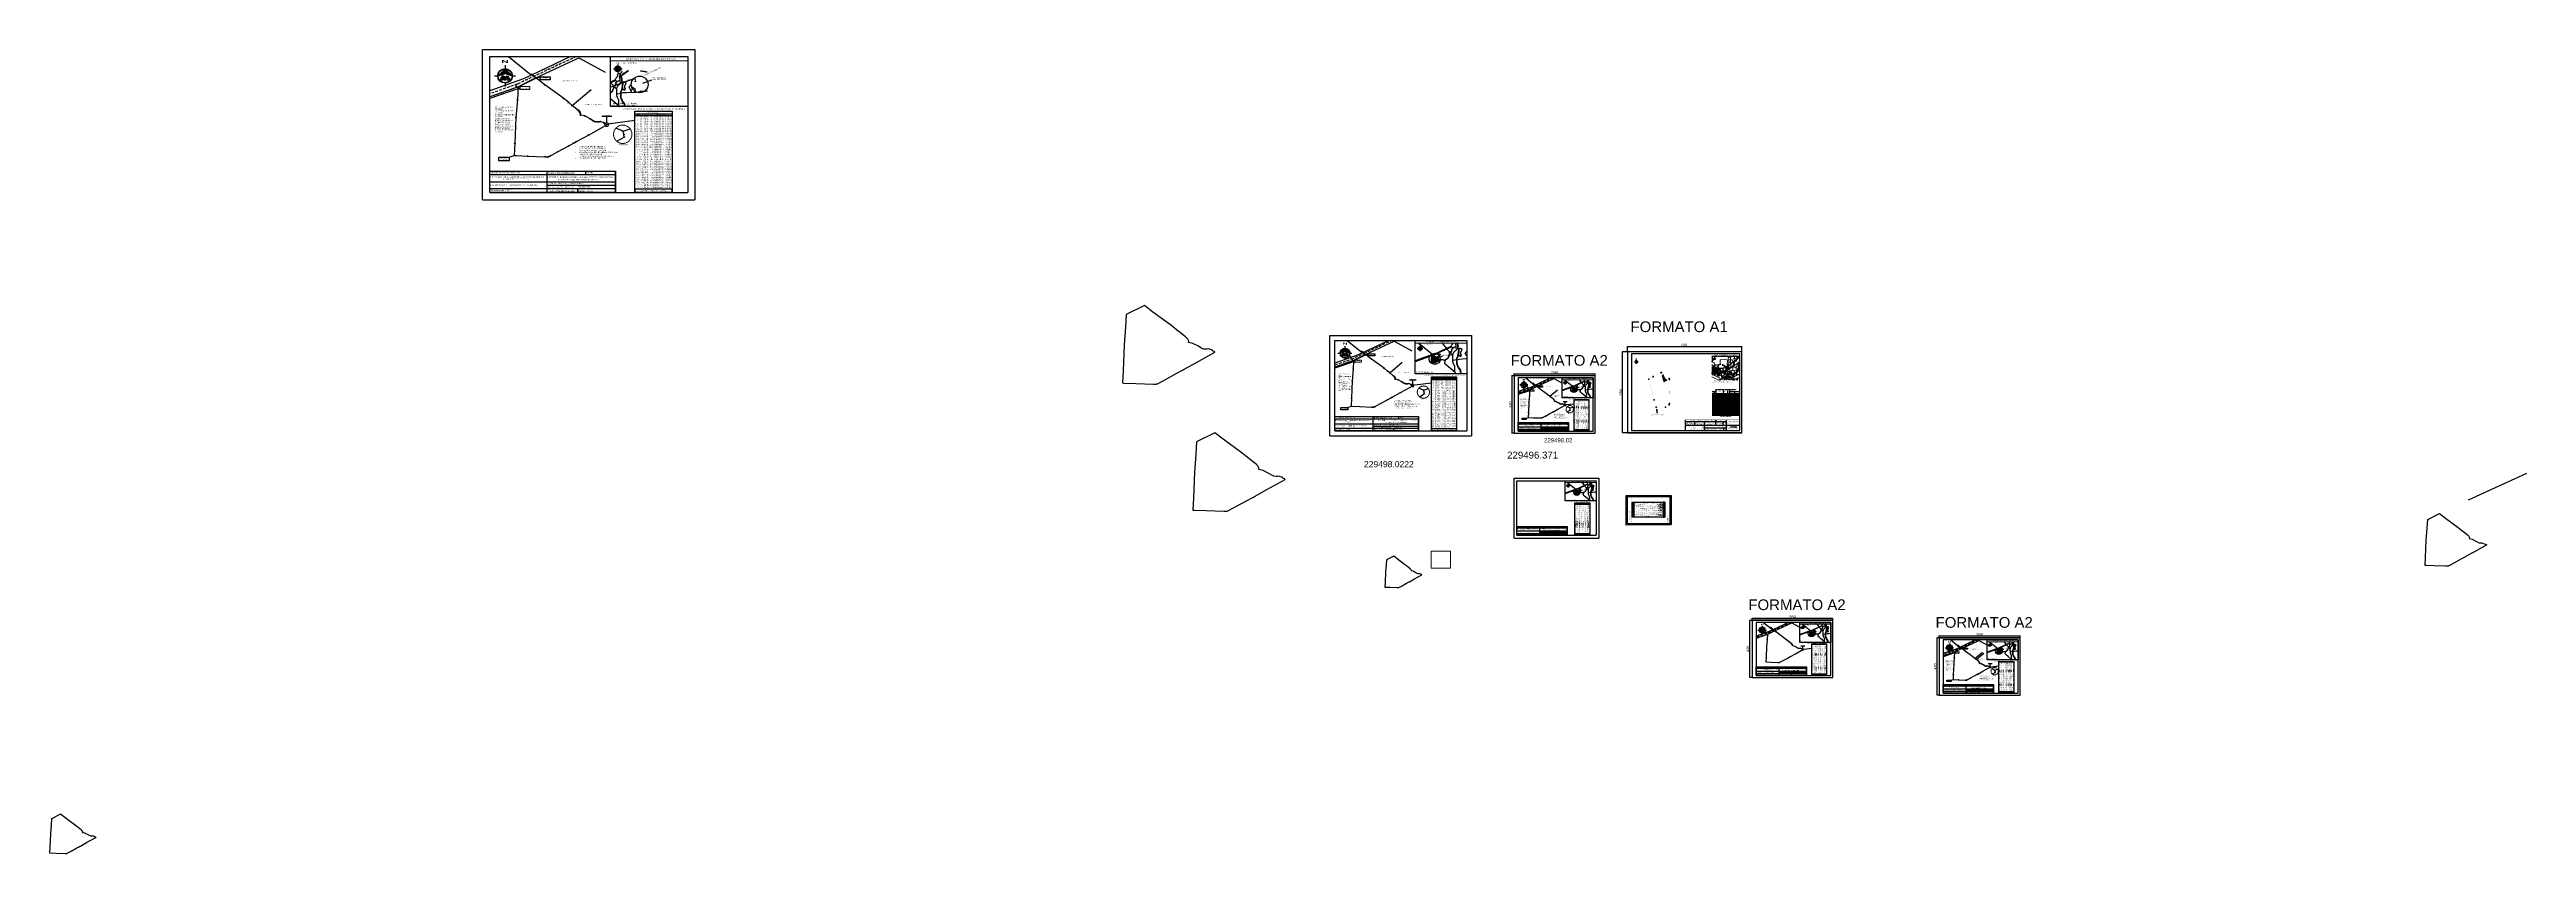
# Paper-space layout 'Layout2' of a CAD drawing. Header units: metres. Extents: x -7299 to 10894, y -6622 to -714.
# The model-space entities are those that its viewports show. They can reach past a viewport. Long polylines and large blocks are cut down to what shows.
import ezdxf
from ezdxf.enums import TextEntityAlignment as Align

# ---------------------------------------------------------------- set-up
doc = ezdxf.new("R2010")
doc.units = ezdxf.units.M
doc.header["$PDMODE"] = 32
doc.header["$PDSIZE"] = 0.5
for name, pattern in [('DOT', [0.25, 0, -0.25]), ('HIDDEN', [0.375, 0.25, -0.125]), ('OCULTA3', [0.45, 0.3, -0.15])]:
    doc.linetypes.add(name, pattern=pattern)
for name, color, linetype in [('0 - TEXTO', 5, 'Continuous'), ('2', 1, 'Continuous'), ('3', 7, 'Continuous'), ('4', 7, 'Continuous'), ('41', 1, 'Continuous'), ('CIRCULO PI', 2, 'Continuous'), ('CVL_CUADCON', 1, 'Continuous'), ('CVL_CUADCON_LIN', 8, 'Continuous'), ('CVL_CUADCON_TIT', 1, 'Continuous'), ('CVL_CUADCON_TX', 2, 'Continuous'), ('CVL_PUNTO', 2, 'Continuous'), ('FRAME 025', 7, 'Continuous'), ('Lotes', 5, 'Continuous'), ('MARCO', 7, 'Continuous'), ('NORTE', 1, 'Continuous'), ('TEXTO', 7, 'Continuous'), ('TEXTO 2', 7, 'Continuous'), ('TEXTOS', 2, 'Continuous')]:
    doc.layers.add(name, color=color, linetype=linetype)
for name, color, linetype, lineweight in [('FRAME 070', 7, 'Continuous', 70), ('Point', 5, 'Continuous', 100), ('Point_Name', 1, 'Continuous', 100)]:
    doc.layers.add(name, color=color, linetype=linetype, lineweight=lineweight)
doc.styles.add('CRISTHIAM', font='timesbd.ttf', dxfattribs={"height": 0.428625})
doc.styles.add('HECTOR LOPEZ', font='arial.ttf')
doc.styles.add('HUECA1', font='HUECA1.shx')
doc.styles.add('LOPEZ', font='TCCM____.TTF')
doc.styles.add('MONOTXT4', font='monotxt4.shx')
doc.styles.add('PI', font='arial.ttf', dxfattribs={"height": 0.4})
doc.styles.add('PUNTOS PI', font='arial.ttf', dxfattribs={"height": 0.2})
doc.styles.add('ROMANS', font='ROMANS', dxfattribs={"height": 0.2})
doc.styles.add('SHT-ATTE', font='swisseb.ttf')
doc.styles.get("Standard").update_dxf_attribs({"font": 'arial.ttf'})
doc.styles.add('Style-ENGINEERING', font='ENGINEERING.shx')
doc.styles.add('TSN - Swis721 LtCn BT', font='swisscl.ttf')
doc.dimstyles.new('COTAS DE RETIRO', dxfattribs={"dimtxt": 5, "dimasz": 4, "dimexe": 3, "dimexo": 2, "dimgap": 2, "dimtad": 1, "dimzin": 0, "dimdsep": 46, "dimtxsty": 'Standard', "dimblk": 'DOT', "dimcen": 0.09, "dimclrd": 1, "dimclre": 2, "dimclrt": 7, "dimadec": 0, "dimazin": 0, "dimtfac": 1, "dimtofl": 0, "dimtmove": 0, "dimatfit": 3, "dimfxl": 1, "dimtolj": 1, "dimtzin": 0, "dimarcsym": 0})
doc.dimstyles.new('ISO-25', dxfattribs={"dimtxt": 2.5, "dimasz": 2.5, "dimexe": 1.25, "dimexo": 0.625, "dimtad": 1, "dimtxsty": 'Standard', "dimcen": 2.5, "dimadec": 0, "dimazin": 0, "dimtfac": 1, "dimtmove": 0, "dimatfit": 3, "dimfxl": 1, "dimarcsym": 0})

# ---------------------------------------------------------------- blocks, each defined once
blk = doc.blocks.new('_Dot')
at = {"color": 0, "linetype": 'ByBlock', "lineweight": -2}
blk.add_line((-0.5, 0), (-1, 0), dxfattribs=at)
at = {"color": 0, "linetype": 'ByBlock', "const_width": 0.5}
blk.add_lwpolyline([(-0.25, 0, 1), (0.25, 0, 1)], format="xyb", close=True, dxfattribs=at)
blk = doc.blocks.new('*D82')
at = {"layer": 'CIRCULO PI', "color": 1, "lineweight": -2, "transparency": 16777216}
for p, q in [((2357, -2948), (2336, -2931)), ((2366, -2955), (2360, -2950))]:
    blk.add_line(p, q, dxfattribs=at)
at = {"layer": 'CIRCULO PI', "color": 2, "lineweight": -2, "transparency": 16777216}
for p, q in [((2359, -2946), (2359, -2946)), ((2370, -2956), (2371, -2955))]:
    blk.add_line(p, q, dxfattribs=at)
at = {"layer": 'Defpoints', "color": 0, "transparency": 16777216}
for p in [(2357, -2948), (2357, -2948), (2369, -2957)]:
    blk.add_point(p, dxfattribs=at)
at = {"layer": 'CIRCULO PI', "color": 1, "lineweight": -2, "transparency": 16777216, "xscale": 4, "yscale": 4, "zscale": 4}
for p, rotation in [((2357, -2948), 141.1232156604505), ((2369, -2957), 321.1232156604505)]:
    blk.add_blockref('_Dot', p, dxfattribs=dict(at, rotation=rotation))
at = {"layer": 'CIRCULO PI', "color": 7, "transparency": 16777216, "insert": (2348, -2935), "char_height": 5, "attachment_point": 5, "rotation": 321.1232}
blk.add_mtext('\\A1;20.0m', dxfattribs=at)
blk = doc.blocks.new('*D83')
at = {"layer": 'CIRCULO PI', "color": 1, "lineweight": -2, "transparency": 16777216}
for p, q in [((2267, -2990), (2255, -2967)), ((2273, -3000), (2269, -2994))]:
    blk.add_line(p, q, dxfattribs=at)
at = {"layer": 'CIRCULO PI', "color": 2, "lineweight": -2, "transparency": 16777216}
for p, q in [((2270, -2989), (2265, -2992)), ((2278, -3002), (2272, -3005))]:
    blk.add_line(p, q, dxfattribs=at)
at = {"layer": 'Defpoints', "color": 0, "transparency": 16777216}
for p in [(2267, -2990), (2272, -2988), (2279, -3001)]:
    blk.add_point(p, dxfattribs=at)
at = {"layer": 'CIRCULO PI', "color": 1, "lineweight": -2, "transparency": 16777216, "xscale": 4, "yscale": 4, "zscale": 4}
for p, rotation in [((2267, -2990), 118.0791501537142), ((2275, -3004), 298.0791501537142)]:
    blk.add_blockref('_Dot', p, dxfattribs=dict(at, rotation=rotation))
at = {"layer": 'CIRCULO PI', "color": 7, "transparency": 16777216, "insert": (2264, -2974), "char_height": 5, "attachment_point": 5, "rotation": 298.0792}
blk.add_mtext('\\A1;20.0m', dxfattribs=at)
blk = doc.blocks.new('*D88')
at = {"color": 0, "lineweight": -2, "transparency": 16777216}
for p, q in [((3459, -3112), (3459, -3096)), ((3462, -3097), (4051, -3097)), ((4053, -3112), (4053, -3096))]:
    blk.add_line(p, q, dxfattribs=at)
at = {"color": 0, "transparency": 16777216}
for points in [[(3462, -3097), (3462, -3097), (3459, -3097)], [(4051, -3097), (4051, -3097), (4053, -3097)]]:
    blk.add_solid(points, dxfattribs=at)
at = {"layer": 'Defpoints', "color": 0, "transparency": 16777216}
for p in [(3459, -3113), (4053, -3097), (4053, -3113)]:
    blk.add_point(p, dxfattribs=at)
at = {"color": 0, "transparency": 16777216, "insert": (3756, -3086), "char_height": 2.5, "attachment_point": 5}
blk.add_mtext('{\\H8x;594}', dxfattribs=at)
blk = doc.blocks.new('*D89')
at = {"color": 0, "lineweight": -2, "transparency": 16777216}
for p, q in [((3458, -3113), (3440, -3113)), ((3442, -3115), (3442, -3530)), ((3458, -3533), (3440, -3533))]:
    blk.add_line(p, q, dxfattribs=at)
at = {"color": 0, "transparency": 16777216}
for points in [[(3441, -3115), (3442, -3115), (3442, -3113)], [(3441, -3530), (3442, -3530), (3442, -3533)]]:
    blk.add_solid(points, dxfattribs=at)
at = {"layer": 'Defpoints', "color": 0, "transparency": 16777216}
for p in [(3459, -3113), (3442, -3533), (3459, -3533)]:
    blk.add_point(p, dxfattribs=at)
at = {"color": 0, "transparency": 16777216, "insert": (3431, -3323), "char_height": 2.5, "attachment_point": 5, "rotation": 90}
blk.add_mtext('{\\H8x;420}', dxfattribs=at)
blk = doc.blocks.new('*D94')
at = {"color": 0, "lineweight": -2, "transparency": 16777216}
for p, q in [((4290, -2935), (4290, -2895)), ((4293, -2896), (5129, -2896)), ((5131, -2935), (5131, -2895))]:
    blk.add_line(p, q, dxfattribs=at)
at = {"color": 0, "transparency": 16777216}
for points in [[(4293, -2896), (4293, -2897), (4290, -2896)], [(5129, -2896), (5129, -2897), (5131, -2896)]]:
    blk.add_solid(points, dxfattribs=at)
at = {"layer": 'Defpoints', "color": 0, "transparency": 16777216}
for p in [(5131, -2896), (4290, -2936), (5131, -2936)]:
    blk.add_point(p, dxfattribs=at)
at = {"color": 0, "transparency": 16777216, "insert": (4711, -2885), "char_height": 2.5, "attachment_point": 5}
blk.add_mtext('{\\H8x;841}', dxfattribs=at)
blk = doc.blocks.new('*D95')
at = {"color": 0, "lineweight": -2, "transparency": 16777216}
for p, q in [((4290, -2936), (4251, -2936)), ((4252, -2939), (4252, -3528)), ((4290, -3530), (4251, -3530))]:
    blk.add_line(p, q, dxfattribs=at)
at = {"color": 0, "transparency": 16777216}
for points in [[(4252, -2939), (4253, -2939), (4252, -2936)], [(4252, -3528), (4253, -3528), (4252, -3530)]]:
    blk.add_solid(points, dxfattribs=at)
at = {"layer": 'Defpoints', "color": 0, "transparency": 16777216}
for p in [(4290, -2936), (4252, -3530), (4290, -3530)]:
    blk.add_point(p, dxfattribs=at)
at = {"color": 0, "transparency": 16777216, "insert": (4241, -3233), "char_height": 2.5, "attachment_point": 5, "rotation": 90}
blk.add_mtext('{\\H8x;594}', dxfattribs=at)
blk = doc.blocks.new('*D93')
at = {"layer": 'CIRCULO PI', "color": 0, "lineweight": -2, "transparency": 16777216}
for p, q in [((4990, -3080), (4914, -3108)), ((4991, -3084), (4989, -3079)), ((5009, -3073), (4992, -3080)), ((5013, -3076), (5011, -3071))]:
    blk.add_line(p, q, dxfattribs=at)
at = {"layer": 'CIRCULO PI', "color": 0, "transparency": 16777216}
for points in [[(4992, -3079), (4992, -3080), (4990, -3080)], [(5009, -3073), (5009, -3074), (5012, -3073)]]:
    blk.add_solid(points, dxfattribs=at)
at = {"layer": 'Defpoints', "color": 0, "transparency": 16777216}
for p in [(4991, -3085), (5012, -3073), (5013, -3077)]:
    blk.add_point(p, dxfattribs=at)
at = {"layer": 'CIRCULO PI', "color": 0, "transparency": 16777216, "insert": (4950, -3093), "char_height": 2.5, "attachment_point": 5, "rotation": 19.6912}
blk.add_mtext('Referencia hacia la entrada Istmo Textil: 186.65m', dxfattribs=at)
blk = doc.blocks.new('*D97')
at = {"layer": 'CIRCULO PI', "color": 1, "lineweight": -2, "transparency": 16777216}
for p, q in [((-3741, -911), (-3762, -895)), ((-3727, -923), (-3738, -914))]:
    blk.add_line(p, q, dxfattribs=at)
at = {"layer": 'CIRCULO PI', "color": 2, "lineweight": -2, "transparency": 16777216}
for p, q in [((-3740, -910), (-3739, -909)), ((-3723, -924), (-3722, -923))]:
    blk.add_line(p, q, dxfattribs=at)
at = {"layer": 'Defpoints', "color": 0, "transparency": 16777216}
for p in [(-3741, -911), (-3741, -911), (-3724, -925)]:
    blk.add_point(p, dxfattribs=at)
at = {"layer": 'CIRCULO PI', "color": 1, "lineweight": -2, "transparency": 16777216, "xscale": 4, "yscale": 4, "zscale": 4}
for p, rotation in [((-3741, -911), 141.1232156604508), ((-3724, -925), 321.1232156604508)]:
    blk.add_blockref('_Dot', p, dxfattribs=dict(at, rotation=rotation))
at = {"layer": 'CIRCULO PI', "color": 7, "transparency": 16777216, "insert": (-3750, -898), "char_height": 5, "attachment_point": 5, "rotation": 321.1232}
blk.add_mtext('\\A1;20.0m', dxfattribs=at)
blk = doc.blocks.new('*D98')
at = {"layer": 'CIRCULO PI', "color": 2, "lineweight": -2, "transparency": 16777216}
for p, q in [((-3870, -972), (-3878, -976)), ((-3860, -992), (-3867, -997))]:
    blk.add_line(p, q, dxfattribs=at)
at = {"layer": 'CIRCULO PI', "color": 1, "lineweight": -2, "transparency": 16777216}
blk.add_line((-3867, -992), (-3874, -978), dxfattribs=at)
at = {"layer": 'Defpoints', "color": 0, "transparency": 16777216}
for p in [(-3876, -975), (-3869, -971), (-3858, -991)]:
    blk.add_point(p, dxfattribs=at)
at = {"layer": 'CIRCULO PI', "color": 1, "lineweight": -2, "transparency": 16777216, "xscale": 4, "yscale": 4, "zscale": 4}
for p, rotation in [((-3876, -975), 118.0791501537132), ((-3865, -995), 298.0791501537132)]:
    blk.add_blockref('_Dot', p, dxfattribs=dict(at, rotation=rotation))
at = {"layer": 'CIRCULO PI', "color": 7, "transparency": 16777216, "insert": (-3866, -983), "char_height": 5, "attachment_point": 5, "rotation": 298.0792}
blk.add_mtext('\\A1;20.0m', dxfattribs=at)
blk = doc.blocks.new('*D99')
at = {"layer": 'CIRCULO PI', "color": 1, "lineweight": -2, "transparency": 16777216}
for p, q in [((3616, -3183), (3595, -3166)), ((3629, -3194), (3632, -3196))]:
    blk.add_line(p, q, dxfattribs=at)
at = {"layer": 'CIRCULO PI', "color": 2, "lineweight": -2, "transparency": 16777216}
for p, q in [((3618, -3187), (3617, -3188)), ((3625, -3193), (3624, -3194))]:
    blk.add_line(p, q, dxfattribs=at)
at = {"layer": 'Defpoints', "color": 0, "transparency": 16777216}
for p in [(3619, -3186), (3619, -3186), (3626, -3191)]:
    blk.add_point(p, dxfattribs=at)
at = {"layer": 'CIRCULO PI', "color": 1, "lineweight": -2, "transparency": 16777216, "xscale": 4, "yscale": 4, "zscale": 4}
for p, rotation in [((3619, -3186), 321.1232156604519), ((3626, -3191), 141.1232156604519)]:
    blk.add_blockref('_Dot', p, dxfattribs=dict(at, rotation=rotation))
at = {"layer": 'CIRCULO PI', "color": 7, "transparency": 16777216, "insert": (3607, -3170), "char_height": 5, "attachment_point": 5, "rotation": 321.1232}
blk.add_mtext('\\A1;20.0m', dxfattribs=at)
blk = doc.blocks.new('*D100')
at = {"layer": 'CIRCULO PI', "color": 1, "lineweight": -2, "transparency": 16777216}
for p, q in [((3563, -3208), (3551, -3184)), ((3571, -3223), (3573, -3226))]:
    blk.add_line(p, q, dxfattribs=at)
at = {"layer": 'CIRCULO PI', "color": 2, "lineweight": -2, "transparency": 16777216}
for p, q in [((3566, -3211), (3562, -3212)), ((3570, -3219), (3567, -3221))]:
    blk.add_line(p, q, dxfattribs=at)
at = {"layer": 'Defpoints', "color": 0, "transparency": 16777216}
for p in [(3565, -3211), (3568, -3210), (3572, -3218)]:
    blk.add_point(p, dxfattribs=at)
at = {"layer": 'CIRCULO PI', "color": 1, "lineweight": -2, "transparency": 16777216, "xscale": 4, "yscale": 4, "zscale": 4}
for p, rotation in [((3565, -3211), 298.0791501537136), ((3569, -3219), 118.0791501537136)]:
    blk.add_blockref('_Dot', p, dxfattribs=dict(at, rotation=rotation))
at = {"layer": 'CIRCULO PI', "color": 7, "transparency": 16777216, "insert": (3560, -3192), "char_height": 5, "attachment_point": 5, "rotation": 298.0792}
blk.add_mtext('\\A1;20.0m', dxfattribs=at)
blk = doc.blocks.new('*D107')
at = {"color": 0, "lineweight": -2, "transparency": 16777216}
for p, q in [((6580, -5038), (6580, -5021)), ((6583, -5023), (7172, -5023)), ((7174, -5038), (7174, -5021))]:
    blk.add_line(p, q, dxfattribs=at)
at = {"color": 0, "transparency": 16777216}
for points in [[(6583, -5022), (6583, -5023), (6580, -5023)], [(7172, -5022), (7172, -5023), (7174, -5023)]]:
    blk.add_solid(points, dxfattribs=at)
at = {"layer": 'Defpoints', "color": 0, "transparency": 16777216}
for p in [(6580, -5038), (7174, -5023), (7174, -5038)]:
    blk.add_point(p, dxfattribs=at)
at = {"color": 0, "transparency": 16777216, "insert": (6877, -5012), "char_height": 2.5, "attachment_point": 5}
blk.add_mtext('{\\H8x;594}', dxfattribs=at)
blk = doc.blocks.new('*D108')
at = {"color": 0, "lineweight": -2, "transparency": 16777216}
for p, q in [((6580, -5038), (6562, -5038)), ((6563, -5041), (6563, -5456)), ((6580, -5458), (6562, -5458))]:
    blk.add_line(p, q, dxfattribs=at)
at = {"color": 0, "transparency": 16777216}
for points in [[(6562, -5041), (6563, -5041), (6563, -5038)], [(6562, -5456), (6563, -5456), (6563, -5458)]]:
    blk.add_solid(points, dxfattribs=at)
at = {"layer": 'Defpoints', "color": 0, "transparency": 16777216}
for p in [(6580, -5038), (6563, -5458), (6580, -5458)]:
    blk.add_point(p, dxfattribs=at)
at = {"color": 0, "transparency": 16777216, "insert": (6552, -5248), "char_height": 2.5, "attachment_point": 5, "rotation": 90}
blk.add_mtext('{\\H8x;420}', dxfattribs=at)
blk = doc.blocks.new('*D105')
at = {"layer": 'CIRCULO PI', "color": 1, "lineweight": -2, "transparency": 16777216}
for p, q in [((6737, -5109), (6716, -5092)), ((6750, -5119), (6753, -5122))]:
    blk.add_line(p, q, dxfattribs=at)
at = {"layer": 'CIRCULO PI', "color": 2, "lineweight": -2, "transparency": 16777216}
for p, q in [((6739, -5113), (6738, -5114)), ((6746, -5118), (6745, -5119))]:
    blk.add_line(p, q, dxfattribs=at)
at = {"layer": 'Defpoints', "color": 0, "transparency": 16777216}
for p in [(6740, -5111), (6740, -5111), (6747, -5117)]:
    blk.add_point(p, dxfattribs=at)
at = {"layer": 'CIRCULO PI', "color": 1, "lineweight": -2, "transparency": 16777216, "xscale": 4, "yscale": 4, "zscale": 4}
for p, rotation in [((6740, -5111), 321.1232156604501), ((6747, -5117), 141.1232156604501)]:
    blk.add_blockref('_Dot', p, dxfattribs=dict(at, rotation=rotation))
at = {"layer": 'CIRCULO PI', "color": 7, "transparency": 16777216, "insert": (6728, -5096), "char_height": 5, "attachment_point": 5, "rotation": 321.1232}
blk.add_mtext('\\A1;20.0m', dxfattribs=at)
blk = doc.blocks.new('*D106')
at = {"layer": 'CIRCULO PI', "color": 1, "lineweight": -2, "transparency": 16777216}
for p, q in [((6684, -5133), (6672, -5110)), ((6693, -5148), (6694, -5152))]:
    blk.add_line(p, q, dxfattribs=at)
at = {"layer": 'CIRCULO PI', "color": 2, "lineweight": -2, "transparency": 16777216}
for p, q in [((6687, -5136), (6684, -5138)), ((6692, -5144), (6688, -5146))]:
    blk.add_line(p, q, dxfattribs=at)
at = {"layer": 'Defpoints', "color": 0, "transparency": 16777216}
for p in [(6686, -5137), (6689, -5135), (6694, -5143)]:
    blk.add_point(p, dxfattribs=at)
at = {"layer": 'CIRCULO PI', "color": 1, "lineweight": -2, "transparency": 16777216, "xscale": 4, "yscale": 4, "zscale": 4}
for p, rotation in [((6686, -5137), 298.0791501537136), ((6691, -5145), 118.0791501537136)]:
    blk.add_blockref('_Dot', p, dxfattribs=dict(at, rotation=rotation))
at = {"layer": 'CIRCULO PI', "color": 7, "transparency": 16777216, "insert": (6681, -5117), "char_height": 5, "attachment_point": 5, "rotation": 298.0792}
blk.add_mtext('\\A1;20.0m', dxfattribs=at)
blk = doc.blocks.new('*D109')
at = {"color": 0, "lineweight": -2, "transparency": 16777216}
for p, q in [((5206, -4908), (5206, -4892)), ((5208, -4893), (5797, -4893)), ((5800, -4908), (5800, -4892))]:
    blk.add_line(p, q, dxfattribs=at)
at = {"color": 0, "transparency": 16777216}
for points in [[(5208, -4893), (5208, -4893), (5206, -4893)], [(5797, -4893), (5797, -4893), (5800, -4893)]]:
    blk.add_solid(points, dxfattribs=at)
at = {"layer": 'Defpoints', "color": 0, "transparency": 16777216}
for p in [(5206, -4909), (5800, -4893), (5800, -4909)]:
    blk.add_point(p, dxfattribs=at)
at = {"color": 0, "transparency": 16777216, "insert": (5503, -4882), "char_height": 2.5, "attachment_point": 5}
blk.add_mtext('{\\H8x;594}', dxfattribs=at)
blk = doc.blocks.new('*D110')
at = {"color": 0, "lineweight": -2, "transparency": 16777216}
for p, q in [((5205, -4909), (5187, -4909)), ((5188, -4911), (5188, -5326)), ((5205, -5329), (5187, -5329))]:
    blk.add_line(p, q, dxfattribs=at)
at = {"color": 0, "transparency": 16777216}
for points in [[(5188, -4911), (5188, -4911), (5188, -4909)], [(5188, -5326), (5188, -5326), (5188, -5329)]]:
    blk.add_solid(points, dxfattribs=at)
at = {"layer": 'Defpoints', "color": 0, "transparency": 16777216}
for p in [(5206, -4909), (5188, -5329), (5206, -5329)]:
    blk.add_point(p, dxfattribs=at)
at = {"color": 0, "transparency": 16777216, "insert": (5177, -5119), "char_height": 2.5, "attachment_point": 5, "rotation": 90}
blk.add_mtext('{\\H8x;420}', dxfattribs=at)
blk = doc.blocks.new('*D111')
at = {"layer": 'CIRCULO PI', "color": 1, "lineweight": -2, "transparency": 16777216}
for p, q in [((5362, -4979), (5341, -4962)), ((5375, -4990), (5379, -4992))]:
    blk.add_line(p, q, dxfattribs=at)
at = {"layer": 'CIRCULO PI', "color": 2, "lineweight": -2, "transparency": 16777216}
for p, q in [((5367, -4980), (5367, -4979)), ((5374, -4986), (5374, -4985))]:
    blk.add_line(p, q, dxfattribs=at)
at = {"layer": 'Defpoints', "color": 0, "transparency": 16777216}
for p in [(5365, -4982), (5365, -4982), (5372, -4987)]:
    blk.add_point(p, dxfattribs=at)
at = {"layer": 'CIRCULO PI', "color": 1, "lineweight": -2, "transparency": 16777216, "xscale": 4, "yscale": 4, "zscale": 4}
for p, rotation in [((5365, -4982), 321.1232156604501), ((5372, -4987), 141.1232156604501)]:
    blk.add_blockref('_Dot', p, dxfattribs=dict(at, rotation=rotation))
at = {"layer": 'CIRCULO PI', "color": 7, "transparency": 16777216, "insert": (5353, -4966), "char_height": 5, "attachment_point": 5, "rotation": 321.1232}
blk.add_mtext('\\A1;20.0m', dxfattribs=at)
blk = doc.blocks.new('*D112')
at = {"layer": 'CIRCULO PI', "color": 1, "lineweight": -2, "transparency": 16777216}
for p, q in [((5310, -5004), (5297, -4980)), ((5318, -5019), (5320, -5022))]:
    blk.add_line(p, q, dxfattribs=at)
at = {"layer": 'CIRCULO PI', "color": 2, "lineweight": -2, "transparency": 16777216}
for p, q in [((5313, -5006), (5309, -5008)), ((5317, -5015), (5313, -5017))]:
    blk.add_line(p, q, dxfattribs=at)
at = {"layer": 'Defpoints', "color": 0, "transparency": 16777216}
for p in [(5311, -5007), (5314, -5006), (5319, -5014)]:
    blk.add_point(p, dxfattribs=at)
at = {"layer": 'CIRCULO PI', "color": 1, "lineweight": -2, "transparency": 16777216, "xscale": 4, "yscale": 4, "zscale": 4}
for p, rotation in [((5311, -5007), 298.0791501537136), ((5316, -5015), 118.0791501537136)]:
    blk.add_blockref('_Dot', p, dxfattribs=dict(at, rotation=rotation))
at = {"layer": 'CIRCULO PI', "color": 7, "transparency": 16777216, "insert": (5306, -4988), "char_height": 5, "attachment_point": 5, "rotation": 298.0792}
blk.add_mtext('\\A1;20.0m', dxfattribs=at)

msp = doc.modelspace()

# ---------------------------------------------------------------- hatches: boundary and pattern name
at = {"layer": 'CIRCULO PI', "true_color": 0x000000}
h = msp.add_hatch(color=18, dxfattribs=at)
h.dxf.hatch_style = 1
h.paths.add_polyline_path([(656623.97686, 1320862.15467), (656592.30955, 1320868.9816), (656592.82895, 1320878.73381), (656589.77902, 1320887.76577), (656587.24221, 1320892.02963), (656583.68538, 1320896.3154), (656579.67712, 1320900.40375), (656571.04865, 1320908.28331), (656531.64832, 1320939.49871), (656506.43005, 1320960.02595), (656469.221, 1320989.85837), (656329.73832, 1321091.84611), (656265.84185, 1321141.47176), (656134.56737, 1321076.64383), (656129.04044, 1320980.67221), (656118.94794, 1320851.07179), (656110.76861, 1320660.36794), (656106.47258, 1320571.27184), (656116.937, 1320570.72103), (656205.00416, 1320567.78677), (656333.77576, 1320563.03088), (656351.91587, 1320562.61606), (656354.39854, 1320562.60235), (656358.94374, 1320563.50838), (656364.44744, 1320565.74591), (656373.01493, 1320569.8179), (656423.26057, 1320597.40436), (656506.45905, 1320642.85908), (656541.91471, 1320662.3063), (656552.01715, 1320666.79715), (656559.23691, 1320671.76389), (656651.28955, 1320722.29538), (656785.88999, 1320796.37075), (656785.80938, 1320798.01574), (656785.25859, 1320799.79897), (656768.49789, 1320806.71244), (656729.67599, 1320818.58119), (656719.8627, 1320818.33586), (656701.31625, 1320820.11626), (656691.2992, 1320825.03224), (656681.45816, 1320829.48404), (656664.52572, 1320840.25544)])

# ---------------------------------------------------------------- linework, layer by layer
msp.add_lwpolyline([(656134.56737, 1321076.64383), (656265.84185, 1321141.47176), (656329.73832, 1321091.84611), (656469.221, 1320989.85837), (656506.43005, 1320960.02595), (656531.64832, 1320939.49871), (656571.04865, 1320908.28331), (656579.67712, 1320900.40375), (656583.68538, 1320896.3154), (656587.24221, 1320892.02963), (656589.77902, 1320887.76577), (656592.82895, 1320878.73381), (656592.30955, 1320868.9816), (656623.97686, 1320862.15467), (656664.52572, 1320840.25544), (656681.45816, 1320829.48404), (656691.2992, 1320825.03224), (656701.31625, 1320820.11626), (656719.8627, 1320818.33586), (656729.67599, 1320818.58119), (656768.49789, 1320806.71244), (656785.25859, 1320799.79897), (656785.80938, 1320798.01574), (656785.88999, 1320796.37075), (656651.28955, 1320722.29538), (656559.23691, 1320671.76389), (656552.01715, 1320666.79715), (656541.91471, 1320662.3063), (656506.45905, 1320642.85908), (656423.26057, 1320597.40436), (656373.01493, 1320569.8179), (656364.44744, 1320565.74591), (656358.94374, 1320563.50838), (656354.39854, 1320562.60235), (656351.91587, 1320562.61606), (656333.77576, 1320563.03088), (656205.00416, 1320567.78677), (656116.937, 1320570.72103), (656106.47258, 1320571.27184), (656110.76861, 1320660.36794), (656118.94794, 1320851.07179), (656129.04044, 1320980.67221), (656134.56737, 1321076.64383)])
at = {"layer": '2', "color": 1, "linetype": 'Continuous'}
for p, q in [((658521.23785, 1322440.31576), (657990.14885, 1322054.15076)), ((657985.35485, 1322048.27976), (657862.39685, 1321957.13276)), ((657536.44685, 1321809.74376), (657551.90085, 1321781.34276)), ((657584.97885, 1321751.92076), (657221.71285, 1321583.59076)), ((657221.71285, 1321583.59076), (656581.07785, 1321288.82576)), ((657221.71285, 1321583.59076), (657376.32385, 1321432.73476)), ((657627.34485, 1321654.69976), (657637.80785, 1321647.13376)), ((656265.84185, 1321141.47176), (656581.07785, 1321288.82576)), ((658744.05085, 1320880.97276), (658942.81285, 1320871.14376))]:
    msp.add_line(p, q, dxfattribs=at)
for points in [[(654707.32685, 1322425.65076), (654878.04685, 1322257.52676), (654902.87185, 1322227.16976), (656232.18185, 1321161.86976)], [(656563.21385, 1322432.78676), (656799.73085, 1322136.25976), (657193.83185, 1321615.20176)], [(658468.39085, 1322440.11176), (657853.10985, 1321980.96876), (657851.08585, 1321979.43276)], [(657672.22885, 1321974.63276), (657693.15385, 1322002.95576), (657736.03485, 1322143.97576), (657712.29985, 1322161.63276), (657718.52285, 1322183.77576), (657741.63385, 1322185.93676), (657755.55485, 1322238.61676), (657789.31285, 1322244.90276), (657816.85885, 1322270.72076), (657919.96885, 1322193.02176)], [(658034.27085, 1321678.29476), (658030.86885, 1321695.30176), (658030.45985, 1321721.72876), (658029.26385, 1321752.47076), (658029.36385, 1321778.89976), (658029.23185, 1321801.51576), (658029.07885, 1321827.68976), (658030.90185, 1321863.53076), (658029.27285, 1321881.30976), (658028.45285, 1321891.21676), (658025.08585, 1321902.12476), (658017.90185, 1321914.02876), (658011.25485, 1321920.85376), (658001.76685, 1321935.79376), (657990.80085, 1321986.04976), (657987.37085, 1322007.63076), (657985.35485, 1322048.27976)], [(657990.14885, 1322054.15076), (658006.80485, 1321943.19176), (658011.18985, 1321932.03476), (658019.89685, 1321920.39276), (658036.05185, 1321895.32476), (658039.46985, 1321875.77576), (658043.71885, 1321844.28776), (658039.81785, 1321772.60476), (658037.76185, 1321733.20376), (658039.69785, 1321706.27776), (658042.38385, 1321681.38876), (658046.29185, 1321664.89276), (658050.68885, 1321651.70276), (658056.85985, 1321639.28476), (658063.53285, 1321627.88576)], [(657551.90085, 1321781.34276), (657193.83185, 1321615.20176), (656232.18185, 1321161.86976), (656166.04185, 1321131.26376), (654905.77885, 1320686.19276), (654891.32885, 1320680.52276)], [(657551.90085, 1321781.34276), (657618.05585, 1321722.49876), (657628.90985, 1321691.30176), (657637.56485, 1321688.55376), (657627.34485, 1321654.69976)], [(658034.27085, 1321678.29476), (657979.23185, 1321617.76376), (657970.98485, 1321594.08476), (657956.87585, 1321573.42276), (657941.47885, 1321555.80376), (657923.76885, 1321542.74576), (657915.16985, 1321535.83676), (657904.53785, 1321528.91676)], [(657951.85885, 1320823.22876), (657947.44885, 1320838.70576), (657948.36985, 1320854.97476), (657947.77885, 1320869.20176), (657947.39885, 1320890.79976), (657946.05785, 1320902.73676), (657948.76585, 1320917.74476), (657955.79385, 1320932.52276), (657972.68885, 1320954.72476), (657995.06185, 1320996.01576), (658007.41285, 1321013.10976), (658014.46785, 1321023.31376), (658022.26585, 1321036.82576), (658030.04785, 1321053.13276), (658033.03185, 1321064.32976), (658033.34185, 1321098.12976), (658033.24885, 1321114.13876), (658036.19985, 1321130.92776), (658041.95485, 1321146.20676), (658046.44485, 1321160.46176), (658047.10885, 1321177.23776), (658047.27285, 1321192.74076), (658058.16285, 1321242.35376), (658062.63385, 1321259.91276), (658071.87085, 1321288.17176), (658078.10385, 1321308.53576), (658082.08885, 1321322.28076), (658083.78585, 1321336.26676), (658083.38985, 1321360.65976), (658080.44185, 1321386.81876), (658081.35085, 1321405.11976), (658084.50385, 1321430.80376), (658090.47185, 1321453.19976), (658093.18185, 1321467.69976), (658097.62985, 1321489.32476), (658099.34285, 1321500.51476), (658102.30585, 1321515.27076), (658101.71385, 1321529.49776), (658096.55385, 1321542.93776), (658090.09885, 1321560.43676), (658079.83585, 1321577.40576), (658062.34385, 1321613.90276), (658055.40185, 1321627.84176), (658044.40485, 1321639.97876), (658042.05385, 1321650.89276), (658040.98185, 1321660.54276), (658034.27085, 1321678.29476)], [(657637.80785, 1321647.13376), (657617.62385, 1321622.37176), (657605.07385, 1321595.87376), (657594.62485, 1321557.69776), (657586.88685, 1321534.02176), (657582.45385, 1321509.85576), (657579.54185, 1321486.46076), (657575.82385, 1321470.43076), (657572.66585, 1321445.50876), (657558.42285, 1321404.51676), (657540.61685, 1321364.26776), (657525.77885, 1321338.01076), (657499.27885, 1321307.11576), (657474.32485, 1321272.67076), (657457.88585, 1321259.36576), (657445.50085, 1321248.11576), (657436.17385, 1321235.35876), (657430.92285, 1321220.84476), (657426.42785, 1321207.35176), (657421.21785, 1321185.72276), (657421.81485, 1321170.47876), (657423.91485, 1321159.05476), (657424.47985, 1321149.40076), (657400.61685, 1321102.00276), (657389.56185, 1321080.59476), (657373.03985, 1321038.06576), (657361.74085, 1321014.87776), (657352.45285, 1320995.51376), (657339.39785, 1320968.50476), (657327.82685, 1320948.36476), (657309.94085, 1320921.83776), (657296.57785, 1320903.97476), (657284.21385, 1320889.16776), (657269.83185, 1320871.80776), (657229.62885, 1320837.78776), (657195.67785, 1320821.08176), (657176.91685, 1320813.86276), (657160.43685, 1320807.67276), (657146.48685, 1320803.27576), (657134.81485, 1320800.41576), (657127.72485, 1320796.31076), (657120.93085, 1320784.83776), (657114.66685, 1320769.80976), (657106.92285, 1320746.89576), (657098.10185, 1320734.64976), (657085.94785, 1320727.21276), (657069.73385, 1320718.99176)], [(657627.34485, 1321654.69976), (657607.45185, 1321623.84076), (657589.89885, 1321583.84676), (657581.91385, 1321558.89876), (657572.24885, 1321516.91476), (657566.55985, 1321490.45476), (657564.19485, 1321460.20176), (657562.48185, 1321449.01076), (657537.93285, 1321388.64776), (657519.35485, 1321350.17276), (657508.50185, 1321337.66076)], [(657637.80785, 1321647.13376), (657661.14185, 1321654.37776), (657689.97885, 1321633.19076)], [(658057.64885, 1321156.45776), (658256.79485, 1321037.35976), (658294.08085, 1321179.11076), (658231.04185, 1321183.08276), (658257.60285, 1321333.92376), (658256.73485, 1321351.96176), (658256.86685, 1321372.80076), (658265.34985, 1321399.52976), (658279.89385, 1321432.64576), (658295.22885, 1321460.93876), (658316.85885, 1321498.92176), (658346.89085, 1321577.61176), (658317.87285, 1321586.34576), (658287.08185, 1321594.05276), (658229.56285, 1321609.99876), (658205.65185, 1321614.44076), (658173.60585, 1321619.60076), (658132.42785, 1321621.91376), (658094.53585, 1321627.29476), (658063.53285, 1321627.88576)], [(658063.53285, 1321627.88576), (658096.92985, 1321565.55676), (658104.11685, 1321553.14476), (658108.75885, 1321541.48076), (658113.68585, 1321524.48176), (658104.85985, 1321469.54276), (658095.10785, 1321442.55176), (658092.82185, 1321398.83076), (658091.41085, 1321379.50976), (658091.22785, 1321367.31076), (658092.60085, 1321349.78376), (658094.45085, 1321337.59576), (658088.79185, 1321305.79976), (658077.81285, 1321271.43276), (658070.08785, 1321245.46976), (658065.89885, 1321223.08376), (658060.21785, 1321195.09876), (658059.29085, 1321179.84676), (658057.64885, 1321156.45776)], [(657457.54985, 1321273.34076), (657394.89385, 1321342.11576), (657428.40785, 1321390.32976), (657445.03585, 1321414.56376), (657508.50185, 1321337.66076)], [(658942.81285, 1320871.14376), (659024.83485, 1321097.25676), (658802.17185, 1321240.36776), (658796.54285, 1321246.94376), (658784.52185, 1321260.34576), (658779.63985, 1321269.72076), (658774.74085, 1321281.89176), (658770.61285, 1321292.54176), (658769.02085, 1321303.96876), (658767.71685, 1321309.80676), (658764.87585, 1321317.66876), (658745.67785, 1321341.70376), (658737.49085, 1321351.31476), (658713.26285, 1321366.42876), (658683.18885, 1321382.01776), (658665.08985, 1321391.82876)], [(656581.07785, 1321288.82576), (656774.55385, 1321183.41876), (656503.99125, 1320961.98126)], [(657457.54985, 1321273.34076), (657438.11785, 1321250.61676), (657427.26185, 1321238.61276), (657411.86985, 1321219.97676), (657407.63385, 1321205.72276), (657409.01885, 1321186.16276), (657410.15385, 1321165.83976), (657410.27385, 1321145.25676), (657398.77585, 1321112.66576), (657379.88185, 1321084.86176), (657366.86185, 1321051.75376), (657359.84285, 1321035.45176), (657352.05285, 1321020.41476), (657336.23285, 1320988.30876), (657321.91485, 1320960.02176), (657304.03185, 1320932.98576), (657287.63785, 1320912.05776), (657258.59885, 1320880.89376), (657222.17585, 1320852.23076), (657202.68385, 1320839.67176), (657182.41285, 1320829.90276), (657168.46485, 1320825.25176), (657154.52485, 1320819.32976), (657127.63885, 1320811.04876), (657119.80285, 1320803.89076), (657115.26685, 1320797.51276), (657108.97685, 1320786.80476), (657105.49885, 1320773.31676), (657101.54585, 1320753.98176), (657095.76985, 1320742.25976), (657064.57685, 1320731.92276)], [(657508.50185, 1321337.66076), (657482.79385, 1321301.68776), (657457.54985, 1321273.34076)], [(658744.05085, 1320880.97276), (658739.42285, 1320977.25876), (658649.89785, 1321121.86776), (658557.58485, 1321265.18976)], [(656265.84185, 1321141.47176), (656134.56737, 1321076.64383), (655028.23785, 1320688.90276), (654998.56285, 1320679.58976), (654972.43185, 1320672.58476), (654937.93085, 1320662.99176), (654917.12685, 1320657.53976), (654893.01485, 1320652.83276)], [(658057.64885, 1321156.45776), (658051.66185, 1321137.36576), (658046.39285, 1321125.90176), (658043.92885, 1321112.67376), (658043.26485, 1321095.89776), (658043.34085, 1321082.93776), (658043.94685, 1321066.16976), (658035.17885, 1321044.77476), (658025.12385, 1321026.16776), (657997.92985, 1320983.57976), (657986.59985, 1320965.72876), (657975.51885, 1320948.64076), (657964.68085, 1320933.58776), (657960.93485, 1320922.38576), (657957.71485, 1320908.13776), (657956.76585, 1320896.69676), (657965.82085, 1320825.59276)], [(657642.48985, 1320759.00476), (657676.47185, 1320770.37376), (657951.85885, 1320823.22876)], [(658279.00685, 1319758.48876), (658278.89185, 1319778.05576), (658277.81485, 1319788.46876), (658268.31685, 1319804.93376), (658254.98085, 1319825.95176), (658246.48885, 1319844.20176), (658232.04485, 1319880.96976), (658228.10885, 1319902.29376), (658223.04385, 1319942.92576), (658221.65385, 1319963.24776), (658221.33585, 1319974.17276), (658221.77885, 1319985.35676), (658221.97385, 1319995.52276), (658222.16585, 1320006.19676), (658215.71485, 1320022.93376), (658209.53685, 1320036.62176), (658203.87285, 1320049.29676), (658081.66985, 1320220.15276), (658073.98285, 1320231.03776), (658066.31185, 1320239.38176), (658052.48985, 1320256.58576), (658046.58785, 1320266.46376), (658044.23585, 1320277.63176), (658042.91185, 1320286.77276), (658042.08585, 1320297.69576), (658040.00585, 1320305.81576), (658033.82685, 1320319.50476), (658030.99185, 1320326.34976), (658023.56585, 1320336.21976), (658008.93685, 1320361.04276), (657998.87985, 1320386.14476), (657984.74185, 1320414.02076), (657974.67985, 1320440.13976), (657972.07085, 1320451.81476), (657967.61685, 1320474.66076), (657963.18785, 1320493.44176), (657960.80785, 1320509.43776), (657957.93085, 1320523.39876), (657954.28185, 1320539.13376), (657949.11085, 1320554.35276), (657946.47585, 1320570.34776), (657954.48685, 1320634.43076), (657956.09485, 1320663.66376), (657955.57685, 1320752.34876), (657951.85885, 1320823.22876)], [(657965.82085, 1320825.59276), (657967.47285, 1320760.29276), (657966.62385, 1320731.57176), (657967.31185, 1320700.82776), (657965.94285, 1320674.13676), (657960.88185, 1320627.09676), (657958.70185, 1320608.78776), (657955.52285, 1320587.67776), (657954.62285, 1320567.59776), (657967.88185, 1320516.33776), (657971.56085, 1320495.52076), (657979.65485, 1320458.46376), (657997.78785, 1320399.09976), (658007.54885, 1320381.11076), (658015.25985, 1320366.15976), (658025.26385, 1320349.95176), (658032.44385, 1320338.80976), (658039.36685, 1320328.17476), (658045.75485, 1320322.11176), (658051.94785, 1320305.88176), (658054.04085, 1320295.47476), (658058.21085, 1320277.70876), (658067.69685, 1320263.27676), (658105.61985, 1320209.10376), (658119.46685, 1320187.58076), (658199.95185, 1320068.07976), (658204.85085, 1320055.90876), (658215.36785, 1320038.94076), (658232.31085, 1320009.30276), (658232.88585, 1319997.86976), (658231.93185, 1319987.19176), (658230.75085, 1319971.93776), (658230.57285, 1319958.97676), (658233.19785, 1319944.50676), (658235.63185, 1319919.36176), (658239.58685, 1319894.73376), (658243.75085, 1319877.98476), (658246.87585, 1319865.04176), (658252.81885, 1319848.04876), (658258.98285, 1319836.90176), (658265.13585, 1319827.53276), (658271.29885, 1319816.38576), (658278.73585, 1319804.73676), (658283.87385, 1319795.10876), (658287.01585, 1319779.37076), (658289.91185, 1319762.10676)], [(657965.82085, 1320825.59276), (658134.87785, 1320854.98876), (658380.48385, 1320873.11776), (658627.62185, 1320889.98576), (658744.05085, 1320880.97276)], [(658942.81285, 1320871.14376), (659094.93585, 1320884.94476), (659351.03085, 1320934.38976)], [(657829.91285, 1319863.24576), (657367.67685, 1320260.16976), (657234.36485, 1320375.31276), (657102.34985, 1320485.88776), (657095.38885, 1320503.12976), (657083.54385, 1320530.00076), (657081.16285, 1320545.99776), (657079.29385, 1320561.48876), (657080.44685, 1320581.57076), (657086.65985, 1320605.49276), (657100.18885, 1320638.34876), (657114.40285, 1320684.42376), (657069.73385, 1320718.99176)]]:
    msp.add_lwpolyline(points, dxfattribs=at)
at = {"layer": '3', "color": 30, "linetype": 'HIDDEN'}
for p, q in [((659893.91985, 1322350.04876), (659382.35585, 1322443.62676)), ((657851.08585, 1321979.43276), (657862.39685, 1321957.13276)), ((657428.40785, 1321390.32976), (657376.32385, 1321432.73476)), ((658665.08985, 1321391.82876), (658557.58485, 1321265.18976))]:
    msp.add_line(p, q, dxfattribs=at)
for points in [[(658056.87685, 1322418.92976), (658021.01585, 1322381.12176), (657993.47185, 1322355.04876), (657978.09285, 1322334.37976), (657966.05285, 1322307.63076), (657934.47285, 1322232.99876), (657919.96885, 1322193.02176)], [(657919.96885, 1322193.02176), (657908.48485, 1322157.88876), (657898.98585, 1322131.15376), (657885.93085, 1322104.14476), (657871.84385, 1322079.67176), (657856.52185, 1322049.34576), (657848.01185, 1322027.19076), (657847.41385, 1321998.97976), (657851.08585, 1321979.43276)], [(657672.22885, 1321974.63276), (657675.82985, 1321967.28276), (657657.32985, 1321958.79476), (657640.09985, 1321950.56776), (657626.44085, 1321939.81876), (657612.81085, 1321924.24176), (657609.28985, 1321918.12376), (657606.27785, 1321911.75376), (657597.87485, 1321914.75676), (657535.98485, 1321808.95476)], [(657862.39685, 1321957.13276), (657863.79485, 1321935.28576), (657869.52585, 1321911.17576), (657874.02585, 1321880.19776), (657875.18785, 1321855.30076), (657877.86885, 1321831.42776), (657881.81985, 1321807.56176), (657884.74785, 1321784.70776), (657884.41785, 1321754.21076), (657886.67485, 1321715.85076)], [(657887.17585, 1321717.12476), (657770.75685, 1321724.35876), (657765.14185, 1321685.19276), (657740.06385, 1321671.83976), (657724.35785, 1321663.62176), (657716.76185, 1321659.00576), (657705.37885, 1321650.30276), (657699.30985, 1321645.18676), (657689.97885, 1321633.19076)], [(657886.67485, 1321715.85076), (657895.59385, 1321668.12576), (657901.95185, 1321623.68976), (657904.88585, 1321599.81876), (657906.54985, 1321575.93976), (657908.48885, 1321548.50576), (657904.53785, 1321528.91676)], [(657904.53785, 1321528.91676), (657900.60385, 1321506.53176), (657893.35685, 1321485.65376), (657876.70885, 1321464.72376), (657851.14785, 1321447.04876), (657835.19285, 1321438.06576), (657805.57085, 1321419.60576), (657780.27085, 1321400.91476), (657755.00985, 1321375.36276), (657723.22785, 1321335.28976), (657696.05385, 1321289.39776), (657678.92585, 1321263.63676), (657663.93085, 1321220.60776), (657653.20185, 1321187.00476), (657646.57885, 1321146.30876), (657645.51485, 1321110.97976)], [(657645.51485, 1321110.97976), (657624.00485, 1321139.32276), (657608.08885, 1321166.93376), (657595.01685, 1321186.42876), (657584.77085, 1321200.34876), (657573.30185, 1321206.38476), (657562.86185, 1321210.13876), (657546.01885, 1321222.49776), (657536.04685, 1321233.11576), (657526.79785, 1321250.59876), (657515.05985, 1321258.91976), (657498.53585, 1321260.35276), (657483.60085, 1321250.61376), (657474.25185, 1321241.66776), (657452.75485, 1321224.26876), (657441.36285, 1321217.09076), (657426.42785, 1321207.35176)], [(657645.51485, 1321110.97976), (657635.70885, 1321049.68176), (657634.20485, 1321002.66176), (657638.06685, 1320950.58776), (657641.07685, 1320913.75676), (657644.91985, 1320864.98676), (657642.04885, 1320834.47676), (657641.97385, 1320803.72676), (657642.48985, 1320759.00476)], [(659899.42185, 1320958.76476), (659480.29085, 1320947.30176), (659414.22785, 1320946.93676), (659384.79285, 1320940.16676), (659351.03085, 1320934.38976)], [(656785.17576, 1320800.06714), (656809.27485, 1320807.51076), (656826.03485, 1320809.38176), (656846.85685, 1320811.78476), (656855.47485, 1320815.38976), (656867.12585, 1320821.80676), (656873.41885, 1320832.00676), (656883.13185, 1320822.14976), (656894.82285, 1320821.70576), (656903.44885, 1320824.04076), (656916.66085, 1320824.11376), (656926.83785, 1320821.88276), (656940.83585, 1320818.14876), (656955.60485, 1320812.63976), (656965.30685, 1320804.81576), (656973.20685, 1320800.79276), (656978.29685, 1320799.55076), (656984.90285, 1320799.58676), (656999.87485, 1320802.97376), (657034.44585, 1320800.62376), (657050.25085, 1320791.81676), (657056.76485, 1320764.15276), (657069.73385, 1320718.99176)], [(657642.48985, 1320759.00476), (657642.42385, 1320726.73076), (657648.08185, 1320671.61776), (657653.63985, 1320633.78476), (657662.71485, 1320602.57776), (657682.81785, 1320554.15176), (657698.01985, 1320518.14976), (657730.61185, 1320463.18576), (657758.85285, 1320413.53376), (657772.99785, 1320384.38876), (657783.51685, 1320323.71176), (657787.03185, 1320287.39176), (657792.38385, 1320241.17076), (657792.70085, 1320143.58976), (657789.61885, 1320105.70876), (657792.27385, 1320042.70176), (657791.48185, 1320004.32476), (657799.65185, 1319954.05376), (657815.47885, 1319898.23476), (657829.91285, 1319863.24576)], [(657829.91285, 1319863.24576), (657865.04685, 1319808.04176), (657880.77485, 1319768.99376), (657900.05985, 1319729.96576), (657919.04185, 1319699.32176), (657929.82785, 1319679.81376), (657944.47185, 1319652.44976), (657954.55385, 1319623.02776), (657967.47785, 1319585.48876), (657972.10785, 1319532.40276), (657973.63085, 1319445.75576), (657964.43585, 1319366.92776), (657954.11385, 1319306.89776), (657946.37385, 1319240.02076), (657926.14585, 1319179.42776), (657906.17085, 1319119.09076), (657878.66685, 1319042.70276), (657865.87585, 1319013.91576), (657858.16385, 1318985.66576)]]:
    msp.add_lwpolyline(points, dxfattribs=at)

# ---------------------------------------------------------------- texts
at = {"layer": '41', "color": 7, "linetype": 'Continuous', "style": 'ROMANS', "width": 0.8}
for s, p in [('00800', (658111.21285, 1322280.31276)), ('00902', (659012.58885, 1321678.96476)), ('00903', (658796.84085, 1321104.77676))]:
    msp.add_text(s, height=20, dxfattribs=at).set_placement(p, align=Align.MIDDLE)

psp = doc.layouts.new('Layout2')

# ---------------------------------------------------------------- hatches: boundary and pattern name
at = {"lineweight": 30}
h = psp.add_hatch(color=5, dxfattribs=at)
h.dxf.hatch_style = 1
h.paths.add_polyline_path([(-3967.831, -914.467), (-3967.662, -913.896), (-3959.681, -936.324), (-3947.727, -936.324), (-3939.949, -914.467), (-3933.105, -936.324), (-3917.352, -936.324), (-3931.635, -909.313), (-3945.562, -909.313), (-3953.704, -924.967), (-3962.176, -909.313), (-3975.773, -909.313), (-3990.056, -936.324), (-3974.303, -936.324)])
h = psp.add_hatch(color=5, dxfattribs=at)
h.dxf.hatch_style = 1
h.paths.add_polyline_path([(-3131.289, -858.737), (-3131.221, -858.509), (-3128.029, -867.48), (-3123.247, -867.48), (-3120.136, -858.737), (-3117.398, -867.48), (-3111.097, -867.48), (-3116.81, -856.675), (-3122.381, -856.675), (-3125.638, -862.937), (-3129.026, -856.675), (-3134.465, -856.675), (-3140.179, -867.48), (-3133.877, -867.48)])
at = {"lineweight": 30, "true_color": 0x2424ff}
h = psp.add_hatch(color=160, dxfattribs=at)
h.dxf.hatch_style = 1
h.paths.add_polyline_path([(-3131.165, -860.276), (-3127.94, -868.817), (-3123.221, -868.817), (-3120.159, -860.295), (-3117.346, -869.673), (-3111.097, -869.673), (-3111.097, -867.48), (-3117.398, -867.48), (-3120.136, -858.737), (-3123.247, -867.48), (-3128.029, -867.48), (-3131.221, -858.509), (-3133.877, -867.48), (-3140.179, -867.48), (-3140.179, -869.673), (-3133.93, -869.673)])
h = psp.add_hatch(color=160, dxfattribs=at)
h.dxf.hatch_style = 1
h.paths.add_polyline_path([(-3967.523, -918.315), (-3959.46, -939.667), (-3947.662, -939.667), (-3940.008, -918.361), (-3932.975, -941.808), (-3917.352, -941.808), (-3917.352, -936.324), (-3933.105, -936.324), (-3939.949, -914.467), (-3947.727, -936.324), (-3959.681, -936.324), (-3967.662, -913.896), (-3974.303, -936.324), (-3990.056, -936.324), (-3990.056, -941.808), (-3974.434, -941.808)])
at = {"lineweight": 30}
h = psp.add_hatch(color=5, dxfattribs=at)
h.dxf.hatch_style = 1
h.paths.add_polyline_path([(2206.035, -2949.971), (2206.148, -2949.591), (2211.469, -2964.543), (2219.438, -2964.543), (2224.623, -2949.971), (2229.186, -2964.543), (2239.688, -2964.543), (2230.166, -2946.535), (2220.882, -2946.535), (2215.453, -2956.972), (2209.806, -2946.535), (2200.741, -2946.535), (2191.218, -2964.543), (2201.721, -2964.543)])
at = {"lineweight": 30, "true_color": 0x2424ff}
h = psp.add_hatch(color=160, dxfattribs=at)
h.dxf.hatch_style = 1
h.paths.add_polyline_path([(2206.241, -2952.537), (2211.616, -2966.772), (2219.481, -2966.772), (2224.584, -2952.568), (2229.273, -2968.199), (2239.688, -2968.199), (2239.688, -2964.543), (2229.186, -2964.543), (2224.623, -2949.971), (2219.438, -2964.543), (2211.469, -2964.543), (2206.148, -2949.591), (2201.721, -2964.543), (2191.218, -2964.543), (2191.218, -2968.199), (2201.634, -2968.199)])
at = {"lineweight": 30}
h = psp.add_hatch(color=5, dxfattribs=at)
h.dxf.hatch_style = 1
h.paths.add_polyline_path([(2763.73, -2912.818), (2763.775, -2912.666), (2765.904, -2918.647), (2769.091, -2918.647), (2771.165, -2912.818), (2772.991, -2918.647), (2777.191, -2918.647), (2773.383, -2911.444), (2769.669, -2911.444), (2767.497, -2915.618), (2765.238, -2911.444), (2761.612, -2911.444), (2757.804, -2918.647), (2762.004, -2918.647)])
at = {"lineweight": 30, "true_color": 0x2424ff}
h = psp.add_hatch(color=160, dxfattribs=at)
h.dxf.hatch_style = 1
h.paths.add_polyline_path([(2763.812, -2913.845), (2765.963, -2919.538), (2769.109, -2919.538), (2771.15, -2913.857), (2773.025, -2920.109), (2777.191, -2920.109), (2777.191, -2918.647), (2772.991, -2918.647), (2771.165, -2912.818), (2769.091, -2918.647), (2765.904, -2918.647), (2763.775, -2912.666), (2762.004, -2918.647), (2757.804, -2918.647), (2757.804, -2920.109), (2761.97, -2920.109)])
at = {"lineweight": 30}
h = psp.add_hatch(color=5, dxfattribs=at)
h.dxf.hatch_style = 1
h.paths.add_polyline_path([(4353.131, -3010.591), (4353.161, -3010.49), (4354.58, -3014.478), (4356.705, -3014.478), (4358.089, -3010.591), (4359.306, -3014.478), (4362.107, -3014.478), (4359.567, -3009.675), (4357.091, -3009.675), (4355.643, -3012.458), (4354.136, -3009.675), (4351.719, -3009.675), (4349.179, -3014.478), (4351.98, -3014.478)])
at = {"lineweight": 30, "true_color": 0x2424ff}
h = psp.add_hatch(color=160, dxfattribs=at)
h.dxf.hatch_style = 1
h.paths.add_polyline_path([(4353.186, -3011.275), (4354.619, -3015.072), (4356.717, -3015.072), (4358.078, -3011.284), (4359.329, -3015.453), (4362.107, -3015.453), (4362.107, -3014.478), (4359.306, -3014.478), (4358.089, -3010.591), (4356.705, -3014.478), (4354.58, -3014.478), (4353.161, -3010.49), (4351.98, -3014.478), (4349.179, -3014.478), (4349.179, -3015.453), (4351.957, -3015.453)])
at = {"lineweight": 30}
h = psp.add_hatch(color=5, dxfattribs=at)
h.dxf.hatch_style = 1
h.paths.add_polyline_path([(4929.532, -2987.793), (4929.551, -2987.729), (4930.445, -2990.241), (4931.783, -2990.241), (4932.654, -2987.793), (4933.421, -2990.241), (4935.185, -2990.241), (4933.585, -2987.216), (4932.026, -2987.216), (4931.114, -2988.969), (4930.165, -2987.216), (4928.643, -2987.216), (4927.044, -2990.241), (4928.808, -2990.241)])
at = {"lineweight": 30, "true_color": 0x2424ff}
h = psp.add_hatch(color=160, dxfattribs=at)
h.dxf.hatch_style = 1
h.paths.add_polyline_path([(4929.567, -2988.224), (4930.47, -2990.615), (4931.791, -2990.615), (4932.648, -2988.23), (4933.435, -2990.855), (4935.185, -2990.855), (4935.185, -2990.241), (4933.421, -2990.241), (4932.654, -2987.793), (4931.783, -2990.241), (4930.445, -2990.241), (4929.551, -2987.729), (4928.808, -2990.241), (4927.044, -2990.241), (4927.044, -2990.855), (4928.793, -2990.855)])
h = psp.add_hatch(color=9)
h.dxf.hatch_style = 1
h.paths.add_polyline_path([(4967.812, -3101.891), (4967.956, -3100.079), (4967.638, -3092.519), (4953.525, -3095.715), (4951.116, -3096.168), (4952.715, -3113.768), (4969.203, -3111.062), (4968.016, -3104.69), (4967.82, -3103.725)])
h = psp.add_hatch(color=256)
h.dxf.hatch_style = 1
edge = h.paths.add_edge_path()
edge.add_arc((4971.322, -3073.426), 44.501, 41.424748, 70.1477332, ccw=False)
edge.add_line((5004.689, -3043.983), (5003.689, -3046.046))
edge.add_line((5003.689, -3046.046), (5010.385, -3047.757))
edge.add_line((5010.385, -3047.757), (5006.699, -3039.648))
edge.add_line((5006.699, -3039.648), (5005.876, -3041.503))
edge.add_arc((4984.739, -3058.882), 27.365, 39.4278772, 86.4492183)
h = psp.add_hatch(color=9)
h.dxf.hatch_style = 1
h.paths.add_polyline_path([(5001.436, -3091.601), (5004.689, -3094.138), (5008.272, -3088.44), (5005.045, -3085.902)])
h = psp.add_hatch()
h.set_pattern_fill('ANSI31', color=6, scale=0.2)
h.set_pattern_definition([(45, (4017.98524, -3745.91764), (-0.4490128, 0.4490128), [])])
h.paths.add_polyline_path([(5025.294, -3050.056), (5025.119, -3049.685), (5023.872, -3050.442), (5022.399, -3048.231), (5022.386, -3048.242), (5021.63, -3047.069), (5021.583, -3047.099), (5021.487, -3046.925), (5018.06, -3048.831), (5018.066, -3048.841), (5016.165, -3049.918), (5018.427, -3059.064), (5018.536, -3059.046), (5019.359, -3062.354), (5019.97, -3064.535), (5023.447, -3062.229), (5025.008, -3061.19), (5025.175, -3060.554)])
h.paths.add_polyline_path([(5018.516, -3059.026), (5018.664, -3059.026), (5018.664, -3058.93), (5018.516, -3058.93)], flags=24)
h.paths.add_polyline_path([(5018.397, -3059.045), (5018.545, -3059.045), (5018.545, -3058.949), (5018.397, -3058.949)], flags=25)
h.paths.add_polyline_path([(5016.149, -3049.923), (5016.297, -3049.923), (5016.297, -3049.827), (5016.149, -3049.827)], flags=9)
h.paths.add_polyline_path([(5018.061, -3048.838), (5018.209, -3048.838), (5018.209, -3048.742), (5018.061, -3048.742)], flags=25)
h.paths.add_polyline_path([(5018.066, -3048.828), (5018.215, -3048.828), (5018.215, -3048.731), (5018.066, -3048.731)], flags=25)
h.paths.add_polyline_path([(5021.444, -3046.945), (5021.592, -3046.945), (5021.592, -3046.849), (5021.444, -3046.849)], flags=9)
h.paths.add_polyline_path([(5021.546, -3047.108), (5021.694, -3047.108), (5021.694, -3047.012), (5021.546, -3047.012)], flags=24)
h.paths.add_polyline_path([(5021.582, -3047.096), (5021.731, -3047.096), (5021.731, -3046.999), (5021.582, -3046.999)], flags=25)
h.paths.add_polyline_path([(5022.353, -3048.255), (5022.502, -3048.255), (5022.502, -3048.159), (5022.353, -3048.159)], flags=24)
h.paths.add_polyline_path([(5022.369, -3048.249), (5022.518, -3048.249), (5022.518, -3048.153), (5022.369, -3048.153)], flags=24)
h.paths.add_polyline_path([(5023.84, -3050.45), (5023.988, -3050.45), (5023.988, -3050.354), (5023.84, -3050.354)], flags=24)
h.paths.add_polyline_path([(5025.262, -3050.043), (5025.372, -3050.043), (5025.372, -3049.947), (5025.262, -3049.947)], flags=9)
h.paths.add_polyline_path([(5023.431, -3062.203), (5023.541, -3062.203), (5023.541, -3062.108), (5023.431, -3062.108)], flags=24)
h.paths.add_polyline_path([(5019.827, -3064.59), (5019.937, -3064.59), (5019.937, -3064.494), (5019.827, -3064.494)], flags=9)
h.paths.add_polyline_path([(5019.643, -3063.884), (5019.753, -3063.884), (5019.753, -3063.788), (5019.643, -3063.788)], flags=25)
h.paths.add_polyline_path([(5019.682, -3063.514), (5019.792, -3063.514), (5019.792, -3063.418), (5019.682, -3063.418)], flags=25)
h = psp.add_hatch(color=9)
h.dxf.hatch_style = 1
h.paths.add_polyline_path([(5040.532, -3059.475), (5037.449, -3052.4), (5032.681, -3055.539, -0.265204333), (5026.789, -3065.223), (5027.102, -3066.608), (5027.498, -3068.715), (5027.635, -3069.247)])
h.paths.add_polyline_path([(5032.681, -3055.539), (5025.459, -3060.295), (5026.245, -3062.929), (5026.604, -3064.4), (5026.789, -3065.223, 0.265204333)])
h.paths.add_polyline_path([(5042.659, -3067.2), (5059.223, -3067.2), (5059.223, -3061.705), (5042.659, -3061.705)], flags=9)
at = {"lineweight": 9}
h = psp.add_hatch(color=7, dxfattribs=at)
h.dxf.hatch_style = 1
h.paths.add_polyline_path([(3529.827, -3172.708), (3548.617, -3179.096), (3529.854, -3160.202), (3510.994, -3179.029)])
h = psp.add_hatch(color=5, dxfattribs=at)
h.dxf.hatch_style = 1
h.paths.add_polyline_path([(3524.586, -3181.399), (3524.648, -3181.19), (3527.575, -3189.414), (3531.958, -3189.414), (3534.81, -3181.399), (3537.32, -3189.414), (3543.096, -3189.414), (3537.859, -3179.509), (3532.752, -3179.509), (3529.766, -3185.25), (3526.66, -3179.509), (3521.674, -3179.509), (3516.436, -3189.414), (3522.213, -3189.414)])
at = {"lineweight": 9, "true_color": 0x2424ff}
h = psp.add_hatch(color=160, dxfattribs=at)
h.dxf.hatch_style = 1
h.paths.add_polyline_path([(3524.699, -3182.811), (3527.656, -3190.64), (3531.982, -3190.64), (3534.788, -3182.828), (3537.367, -3191.425), (3543.096, -3191.425), (3543.096, -3189.414), (3537.32, -3189.414), (3534.81, -3181.399), (3531.958, -3189.414), (3527.575, -3189.414), (3524.648, -3181.19), (3522.213, -3189.414), (3516.436, -3189.414), (3516.436, -3191.425), (3522.165, -3191.425)])
at = {"lineweight": 30}
h = psp.add_hatch(color=5, dxfattribs=at)
h.dxf.hatch_style = 1
h.paths.add_polyline_path([(3830.103, -3164.66), (3830.13, -3164.569), (3831.407, -3168.158), (3833.32, -3168.158), (3834.564, -3164.66), (3835.659, -3168.158), (3838.18, -3168.158), (3835.894, -3163.836), (3833.666, -3163.836), (3832.363, -3166.34), (3831.008, -3163.836), (3828.832, -3163.836), (3826.547, -3168.158), (3829.068, -3168.158)])
at = {"lineweight": 30, "true_color": 0x2424ff}
h = psp.add_hatch(color=160, dxfattribs=at)
h.dxf.hatch_style = 1
h.paths.add_polyline_path([(3830.152, -3165.276), (3831.443, -3168.692), (3833.33, -3168.692), (3834.555, -3165.284), (3835.68, -3169.035), (3838.18, -3169.035), (3838.18, -3168.158), (3835.659, -3168.158), (3834.564, -3164.66), (3833.32, -3168.158), (3831.407, -3168.158), (3830.13, -3164.569), (3829.068, -3168.158), (3826.547, -3168.158), (3826.547, -3169.035), (3829.047, -3169.035)])
h = psp.add_hatch()
h.set_pattern_fill('ANSI33', color=1, scale=0.333315, angle=20)
h.set_pattern_definition([(65, (-1004851.3065, -2188291.9744), (-1.9182459248, 0.894492765), []), (65, (-1004849.9002, -2188291.4625), (-1.9182459248, 0.894492765), [1.0582750983, -0.5291375491])])
edge = h.paths.add_edge_path()
edge.add_arc((4568.678, -3139.845), 0.807, 45.0000001, 179.9999998, ccw=False)
edge.add_line((4569.249, -3139.275), (4571.263, -3137.261))
edge.add_line((4571.263, -3137.261), (4554.77, -3112.517))
edge.add_line((4554.77, -3112.517), (4552.228, -3108.755))
edge.add_line((4552.228, -3108.755), (4552.09, -3108.544))
edge.add_line((4552.09, -3108.544), (4551.868, -3108.66))
edge.add_line((4551.868, -3108.66), (4547.207, -3111.096))
edge.add_line((4547.207, -3111.096), (4559.003, -3153.868))
edge.add_line((4559.003, -3153.868), (4576.634, -3145.319))
edge.add_line((4576.634, -3145.319), (4571.263, -3137.261))
edge.add_line((4571.263, -3137.261), (4569.249, -3139.275))
edge.add_arc((4568.678, -3139.845), 0.807, 0.0000002, 45.0000001, ccw=False)
edge.add_arc((4568.678, -3139.845), 0.807, -180, 0, ccw=False)
h.paths.add_polyline_path([(4555.918, -3123.666), (4565.866, -3144.492), (4568.221, -3143.367), (4558.273, -3122.541)], flags=16)
h.paths.add_polyline_path([(4553.287, -3125.53), (4562.735, -3145.31), (4565.091, -3144.185), (4555.643, -3124.405)], flags=16)
at = {"lineweight": 30}
h = psp.add_hatch(color=5, dxfattribs=at)
h.dxf.hatch_style = 1
h.paths.add_polyline_path([(3852.203, -3921.15), (3852.23, -3921.059), (3853.507, -3924.648), (3855.42, -3924.648), (3856.665, -3921.15), (3857.76, -3924.648), (3860.28, -3924.648), (3857.995, -3920.326), (3855.767, -3920.326), (3854.464, -3922.831), (3853.108, -3920.326), (3850.933, -3920.326), (3848.647, -3924.648), (3851.168, -3924.648)])
at = {"lineweight": 30, "true_color": 0x2424ff}
h = psp.add_hatch(color=160, dxfattribs=at)
h.dxf.hatch_style = 1
h.paths.add_polyline_path([(3852.253, -3921.766), (3853.543, -3925.182), (3855.43, -3925.182), (3856.655, -3921.774), (3857.78, -3925.525), (3860.28, -3925.525), (3860.28, -3924.648), (3857.76, -3924.648), (3856.665, -3921.15), (3855.42, -3924.648), (3853.507, -3924.648), (3852.23, -3921.059), (3851.168, -3924.648), (3848.647, -3924.648), (3848.647, -3925.525), (3851.147, -3925.525)])
at = {"lineweight": 30}
h = psp.add_hatch(color=5, dxfattribs=at)
h.dxf.hatch_style = 1
h.paths.add_polyline_path([(5274.658, -4982.9), (5274.725, -4982.672), (5277.918, -4991.643), (5282.699, -4991.643), (5285.81, -4982.9), (5288.548, -4991.643), (5294.849, -4991.643), (5289.136, -4980.838), (5283.565, -4980.838), (5280.308, -4987.1), (5276.92, -4980.838), (5271.481, -4980.838), (5265.767, -4991.643), (5272.069, -4991.643)])
at = {"lineweight": 30, "true_color": 0x2424ff}
h = psp.add_hatch(color=160, dxfattribs=at)
h.dxf.hatch_style = 1
h.paths.add_polyline_path([(5274.781, -4984.439), (5278.006, -4992.98), (5282.725, -4992.98), (5285.787, -4984.458), (5288.6, -4993.836), (5294.849, -4993.836), (5294.849, -4991.643), (5288.548, -4991.643), (5285.81, -4982.9), (5282.699, -4991.643), (5277.918, -4991.643), (5274.725, -4982.672), (5272.069, -4991.643), (5265.767, -4991.643), (5265.767, -4993.836), (5272.017, -4993.836)])
at = {"lineweight": 30}
h = psp.add_hatch(color=5, dxfattribs=at)
h.dxf.hatch_style = 1
h.paths.add_polyline_path([(5576.575, -4960.608), (5576.602, -4960.517), (5577.879, -4964.105), (5579.791, -4964.105), (5581.036, -4960.608), (5582.131, -4964.105), (5584.651, -4964.105), (5582.366, -4959.783), (5580.138, -4959.783), (5578.835, -4962.288), (5577.479, -4959.783), (5575.304, -4959.783), (5573.018, -4964.105), (5575.539, -4964.105)])
at = {"lineweight": 30, "true_color": 0x2424ff}
h = psp.add_hatch(color=160, dxfattribs=at)
h.dxf.hatch_style = 1
h.paths.add_polyline_path([(5576.624, -4961.224), (5577.914, -4964.64), (5579.802, -4964.64), (5581.026, -4961.231), (5582.152, -4964.982), (5584.651, -4964.982), (5584.651, -4964.105), (5582.131, -4964.105), (5581.036, -4960.608), (5579.791, -4964.105), (5577.879, -4964.105), (5576.602, -4960.517), (5575.539, -4964.105), (5573.018, -4964.105), (5573.018, -4964.982), (5575.518, -4964.982)])
at = {"lineweight": 30}
h = psp.add_hatch(color=5, dxfattribs=at)
h.dxf.hatch_style = 1
h.paths.add_polyline_path([(6951.421, -5090.246), (6951.448, -5090.155), (6952.725, -5093.743), (6954.638, -5093.743), (6955.882, -5090.246), (6956.977, -5093.743), (6959.498, -5093.743), (6957.212, -5089.422), (6954.984, -5089.422), (6953.681, -5091.926), (6952.326, -5089.422), (6950.15, -5089.422), (6947.865, -5093.743), (6950.386, -5093.743)])
at = {"lineweight": 30, "true_color": 0x2424ff}
h = psp.add_hatch(color=160, dxfattribs=at)
h.dxf.hatch_style = 1
h.paths.add_polyline_path([(6951.47, -5090.862), (6952.761, -5094.278), (6954.648, -5094.278), (6955.873, -5090.869), (6956.998, -5094.621), (6959.498, -5094.621), (6959.498, -5093.743), (6956.977, -5093.743), (6955.882, -5090.246), (6954.638, -5093.743), (6952.725, -5093.743), (6951.448, -5090.155), (6950.386, -5093.743), (6947.865, -5093.743), (6947.865, -5094.621), (6950.365, -5094.621)])
at = {"lineweight": 30}
h = psp.add_hatch(color=5, dxfattribs=at)
h.dxf.hatch_style = 1
h.paths.add_polyline_path([(6649.504, -5112.538), (6649.572, -5112.31), (6652.764, -5121.281), (6657.546, -5121.281), (6660.657, -5112.538), (6663.395, -5121.281), (6669.696, -5121.281), (6663.982, -5110.476), (6658.412, -5110.476), (6655.155, -5116.738), (6651.766, -5110.476), (6646.327, -5110.476), (6640.614, -5121.281), (6646.915, -5121.281)])
at = {"lineweight": 30, "true_color": 0x2424ff}
h = psp.add_hatch(color=160, dxfattribs=at)
h.dxf.hatch_style = 1
h.paths.add_polyline_path([(6649.627, -5114.077), (6652.853, -5122.618), (6657.572, -5122.618), (6660.633, -5114.096), (6663.447, -5123.474), (6669.696, -5123.474), (6669.696, -5121.281), (6663.395, -5121.281), (6660.657, -5112.538), (6657.546, -5121.281), (6652.764, -5121.281), (6649.572, -5112.31), (6646.915, -5121.281), (6640.614, -5121.281), (6640.614, -5123.474), (6646.863, -5123.474)])
at = {"layer": 'TEXTOS'}
h = psp.add_hatch(color=7, dxfattribs=at)
h.dxf.hatch_style = 1
h.paths.add_polyline_path([(-3953.539, -890.764), (-3902.296, -908.185), (-3953.465, -856.659), (-4004.9, -908.002)])
h = psp.add_hatch(color=7, dxfattribs=at)
h.dxf.hatch_style = 1
h.paths.add_polyline_path([(-3125.572, -849.256), (-3105.075, -856.224), (-3125.542, -835.614), (-3146.116, -856.151)])
h = psp.add_hatch(color=7, dxfattribs=at)
h.dxf.hatch_style = 1
h.paths.add_polyline_path([(2767.542, -2906.498), (2781.206, -2911.143), (2767.561, -2897.403), (2753.845, -2911.094)])
h = psp.add_hatch(color=7, dxfattribs=at)
h.dxf.hatch_style = 1
h.paths.add_polyline_path([(2215.563, -2934.17), (2249.725, -2945.783), (2215.613, -2911.433), (2181.323, -2945.662)])
h = psp.add_hatch(color=7, dxfattribs=at)
h.dxf.hatch_style = 1
h.paths.add_polyline_path([(4355.672, -3006.376), (4364.784, -3009.474), (4355.685, -3000.312), (4346.539, -3009.442)])
h = psp.add_hatch(color=7, dxfattribs=at)
h.dxf.hatch_style = 1
h.paths.add_polyline_path([(4931.133, -2985.139), (4936.87, -2987.09), (4931.141, -2981.32), (4925.381, -2987.069)])
h = psp.add_hatch(color=7, dxfattribs=at)
h.dxf.hatch_style = 1
h.paths.add_polyline_path([(3832.39, -3160.868), (3840.589, -3163.655), (3832.402, -3155.411), (3824.172, -3163.626)])
h = psp.add_hatch(color=7, dxfattribs=at)
h.dxf.hatch_style = 1
h.paths.add_polyline_path([(3854.49, -3917.358), (3862.689, -3920.145), (3854.502, -3911.901), (3846.272, -3920.116)])
h = psp.add_hatch(color=7, dxfattribs=at)
h.dxf.hatch_style = 1
h.paths.add_polyline_path([(5280.374, -4973.419), (5300.872, -4980.387), (5280.404, -4959.777), (5259.83, -4980.314)])
h = psp.add_hatch(color=7, dxfattribs=at)
h.dxf.hatch_style = 1
h.paths.add_polyline_path([(5578.861, -4956.815), (5587.06, -4959.603), (5578.873, -4951.359), (5570.644, -4959.574)])
h = psp.add_hatch(color=7, dxfattribs=at)
h.dxf.hatch_style = 1
h.paths.add_polyline_path([(6655.221, -5103.057), (6675.718, -5110.025), (6655.251, -5089.415), (6634.677, -5109.952)])
h = psp.add_hatch(color=7, dxfattribs=at)
h.dxf.hatch_style = 1
h.paths.add_polyline_path([(6953.708, -5086.454), (6961.907, -5089.241), (6953.72, -5080.997), (6945.49, -5089.212)])

# ---------------------------------------------------------------- linework, layer by layer
at = {"color": 5}
for p, q in [((-3975.773, -909.313, 0.073), (-3962.176, -909.313, 0.073)), ((-3945.562, -909.313, 0.073), (-3931.635, -909.313, 0.073)), ((-3134.465, -856.675, -0.123), (-3129.026, -856.675, -0.123)), ((-3131.165, -860.276, -0.123), (-3133.93, -869.673, -0.123)), ((-3131.221, -858.509, -0.123), (-3133.877, -867.48, -0.123)), ((-3128.029, -867.48, -0.123), (-3131.221, -858.509, -0.123)), ((-3131.165, -860.276, -0.123), (-3127.94, -868.817, -0.123)), ((-3123.247, -867.48, -0.123), (-3128.029, -867.48, -0.123)), ((-3120.136, -858.737, -0.123), (-3123.247, -867.48, -0.123)), ((-3123.221, -868.817, -0.123), (-3120.159, -860.295, -0.123)), ((-3122.381, -856.675, -0.123), (-3116.81, -856.675, -0.123)), ((-3120.159, -860.295, -0.123), (-3117.346, -869.673, -0.123)), ((-3117.398, -867.48, -0.123), (-3120.136, -858.737, -0.123)), ((-3967.523, -918.315, 0.073), (-3974.434, -941.808, 0.073)), ((-3967.662, -913.896, 0.073), (-3974.303, -936.324, 0.073)), ((-3959.681, -936.324, 0.073), (-3967.662, -913.896, 0.073)), ((-3967.523, -918.315, 0.073), (-3959.46, -939.667, 0.073)), ((-3939.949, -914.467, 0.073), (-3947.727, -936.324, 0.073)), ((-3947.662, -939.667, 0.073), (-3940.008, -918.361, 0.073)), ((-3940.008, -918.361, 0.073), (-3932.975, -941.808, 0.073)), ((-3933.105, -936.324, 0.073), (-3939.949, -914.467, 0.073)), ((2200.741, -2946.535, 0.049), (2209.806, -2946.535, 0.049)), ((2206.241, -2952.537, 0.049), (2201.634, -2968.199, 0.049)), ((2206.148, -2949.591, 0.049), (2201.721, -2964.543, 0.049)), ((2211.469, -2964.543, 0.049), (2206.148, -2949.591, 0.049)), ((2206.241, -2952.537, 0.049), (2211.616, -2966.772, 0.049)), ((2224.623, -2949.971, 0.049), (2219.438, -2964.543, 0.049)), ((2219.481, -2966.772, 0.049), (2224.584, -2952.568, 0.049)), ((2220.882, -2946.535, 0.049), (2230.166, -2946.535, 0.049)), ((2224.584, -2952.568, 0.049), (2229.273, -2968.199, 0.049)), ((2229.186, -2964.543, 0.049), (2224.623, -2949.971, 0.049)), ((2761.612, -2911.444, -0.082), (2765.238, -2911.444, -0.082)), ((2763.812, -2913.845, -0.082), (2761.97, -2920.109, -0.082)), ((2763.775, -2912.666, -0.082), (2762.004, -2918.647, -0.082)), ((2765.904, -2918.647, -0.082), (2763.775, -2912.666, -0.082)), ((2763.812, -2913.845, -0.082), (2765.963, -2919.538, -0.082)), ((2769.091, -2918.647, -0.082), (2765.904, -2918.647, -0.082)), ((2771.165, -2912.818, -0.082), (2769.091, -2918.647, -0.082)), ((2769.109, -2919.538, -0.082), (2771.15, -2913.857, -0.082)), ((2769.669, -2911.444, -0.082), (2773.383, -2911.444, -0.082)), ((2771.15, -2913.857, -0.082), (2773.025, -2920.109, -0.082)), ((2772.991, -2918.647, -0.082), (2771.165, -2912.818, -0.082)), ((4351.719, -3009.675, -0.009), (4354.136, -3009.675, -0.009)), ((4353.186, -3011.275, -0.009), (4351.957, -3015.453, -0.009)), ((4353.161, -3010.49, -0.009), (4351.98, -3014.478, -0.009)), ((4354.58, -3014.478, -0.009), (4353.161, -3010.49, -0.009)), ((4353.186, -3011.275, -0.009), (4354.619, -3015.072, -0.009)), ((4356.705, -3014.478, -0.009), (4354.58, -3014.478, -0.009)), ((4358.089, -3010.591, -0.009), (4356.705, -3014.478, -0.009)), ((4356.717, -3015.072, -0.009), (4358.078, -3011.284, -0.009)), ((4357.091, -3009.675, -0.009), (4359.567, -3009.675, -0.009)), ((4358.078, -3011.284, -0.009), (4359.329, -3015.453, -0.009)), ((4359.306, -3014.478, -0.009), (4358.089, -3010.591, -0.009)), ((4928.643, -2987.216), (4930.165, -2987.216)), ((4929.567, -2988.224), (4928.793, -2990.855)), ((4929.551, -2987.729), (4928.808, -2990.241)), ((4930.445, -2990.241), (4929.551, -2987.729)), ((4929.567, -2988.224), (4930.47, -2990.615)), ((4931.783, -2990.241), (4930.445, -2990.241)), ((4932.654, -2987.793), (4931.783, -2990.241)), ((4931.791, -2990.615), (4932.648, -2988.23)), ((4932.026, -2987.216), (4933.585, -2987.216)), ((4932.648, -2988.23), (4933.435, -2990.855)), ((4933.421, -2990.241), (4932.654, -2987.793)), ((3828.832, -3163.836, -0.049), (3831.008, -3163.836, -0.049)), ((3830.152, -3165.276, -0.049), (3829.047, -3169.035, -0.049)), ((3830.13, -3164.569, -0.049), (3829.068, -3168.158, -0.049)), ((3831.407, -3168.158, -0.049), (3830.13, -3164.569, -0.049)), ((3830.152, -3165.276, -0.049), (3831.443, -3168.692, -0.049)), ((3833.32, -3168.158, -0.049), (3831.407, -3168.158, -0.049)), ((3834.564, -3164.66, -0.049), (3833.32, -3168.158, -0.049)), ((3833.33, -3168.692, -0.049), (3834.555, -3165.284, -0.049)), ((3833.666, -3163.836, -0.049), (3835.894, -3163.836, -0.049)), ((3834.555, -3165.284, -0.049), (3835.68, -3169.035, -0.049)), ((3835.659, -3168.158, -0.049), (3834.564, -3164.66, -0.049)), ((3850.933, -3920.326, -0.049), (3853.108, -3920.326, -0.049)), ((3852.253, -3921.766, -0.049), (3851.147, -3925.525, -0.049)), ((3852.23, -3921.059, -0.049), (3851.168, -3924.648, -0.049)), ((3853.507, -3924.648, -0.049), (3852.23, -3921.059, -0.049)), ((3852.253, -3921.766, -0.049), (3853.543, -3925.182, -0.049)), ((3855.42, -3924.648, -0.049), (3853.507, -3924.648, -0.049)), ((3856.665, -3921.15, -0.049), (3855.42, -3924.648, -0.049)), ((3855.43, -3925.182, -0.049), (3856.655, -3921.774, -0.049)), ((3855.767, -3920.326, -0.049), (3857.995, -3920.326, -0.049)), ((3856.655, -3921.774, -0.049), (3857.78, -3925.525, -0.049)), ((3857.76, -3924.648, -0.049), (3856.665, -3921.15, -0.049)), ((5271.481, -4980.838, 0.029), (5276.92, -4980.838, 0.029)), ((5274.781, -4984.439, 0.029), (5272.017, -4993.836, 0.029)), ((5274.725, -4982.672, 0.029), (5272.069, -4991.643, 0.029)), ((5277.918, -4991.643, 0.029), (5274.725, -4982.672, 0.029)), ((5274.781, -4984.439, 0.029), (5278.006, -4992.98, 0.029)), ((5285.81, -4982.9, 0.029), (5282.699, -4991.643, 0.029)), ((5282.725, -4992.98, 0.029), (5285.787, -4984.458, 0.029)), ((5283.565, -4980.838, 0.029), (5289.136, -4980.838, 0.029)), ((5285.787, -4984.458, 0.029), (5288.6, -4993.836, 0.029)), ((5288.548, -4991.643, 0.029), (5285.81, -4982.9, 0.029)), ((5575.304, -4959.783, -0.049), (5577.479, -4959.783, -0.049)), ((5576.624, -4961.224, -0.049), (5575.518, -4964.982, -0.049)), ((5576.602, -4960.517, -0.049), (5575.539, -4964.105, -0.049)), ((5577.879, -4964.105, -0.049), (5576.602, -4960.517, -0.049)), ((5576.624, -4961.224, -0.049), (5577.914, -4964.64, -0.049)), ((5579.791, -4964.105, -0.049), (5577.879, -4964.105, -0.049)), ((5581.036, -4960.608, -0.049), (5579.791, -4964.105, -0.049)), ((5579.802, -4964.64, -0.049), (5581.026, -4961.231, -0.049)), ((5580.138, -4959.783, -0.049), (5582.366, -4959.783, -0.049)), ((5581.026, -4961.231, -0.049), (5582.152, -4964.982, -0.049)), ((5582.131, -4964.105, -0.049), (5581.036, -4960.608, -0.049)), ((6950.15, -5089.422, -0.049), (6952.326, -5089.422, -0.049)), ((6951.47, -5090.862, -0.049), (6950.365, -5094.621, -0.049)), ((6951.448, -5090.155, -0.049), (6950.386, -5093.743, -0.049)), ((6952.725, -5093.743, -0.049), (6951.448, -5090.155, -0.049)), ((6951.47, -5090.862, -0.049), (6952.761, -5094.278, -0.049)), ((6954.638, -5093.743, -0.049), (6952.725, -5093.743, -0.049)), ((6955.882, -5090.246, -0.049), (6954.638, -5093.743, -0.049)), ((6954.648, -5094.278, -0.049), (6955.873, -5090.869, -0.049)), ((6954.984, -5089.422, -0.049), (6957.212, -5089.422, -0.049)), ((6955.873, -5090.869, -0.049), (6956.998, -5094.621, -0.049)), ((6956.977, -5093.743, -0.049), (6955.882, -5090.246, -0.049)), ((6646.327, -5110.476, 0.029), (6651.766, -5110.476, 0.029)), ((6649.627, -5114.077, 0.029), (6646.863, -5123.474, 0.029)), ((6649.572, -5112.31, 0.029), (6646.915, -5121.281, 0.029)), ((6652.764, -5121.281, 0.029), (6649.572, -5112.31, 0.029)), ((6649.627, -5114.077, 0.029), (6652.853, -5122.618, 0.029)), ((6660.657, -5112.538, 0.029), (6657.546, -5121.281, 0.029)), ((6657.572, -5122.618, 0.029), (6660.633, -5114.096, 0.029)), ((6658.412, -5110.476, 0.029), (6663.982, -5110.476, 0.029)), ((6660.633, -5114.096, 0.029), (6663.447, -5123.474, 0.029)), ((6663.395, -5121.281, 0.029), (6660.657, -5112.538, 0.029))]:
    psp.add_line(p, q, dxfattribs=at)
at = {"color": 7}
for p, q in [((4911.348, -2966.847), (5111.348, -2966.847)), ((4989.035, -3475.122), (5116.348, -3475.193))]:
    psp.add_line(p, q, dxfattribs=at)
at = {"color": 7, "lineweight": 50}
for p, q in [((4927.916, -3046.38), (4918.014, -3039.73)), ((4918.014, -3039.73), (4919.595, -3041.633)), ((4918.014, -3039.73), (4920.408, -3040.371)), ((5004.883, -3090.41), (5007.997, -3089.892)), ((5012.19, -3091.366), (5004.883, -3090.41)), ((5004.883, -3090.41), (5007.759, -3091.712)), ((5074.087, -3035.193), (5080.49, -3031.544)), ((5080.49, -3031.544), (5077.411, -3032.242)), ((5080.49, -3031.544), (5078.32, -3033.837)), ((5027.447, -3111.622), (5037.349, -3118.273)), ((5037.349, -3118.273), (5034.989, -3117.529)), ((5037.349, -3118.273), (5035.85, -3116.3))]:
    psp.add_line(p, q, dxfattribs=at)
at = {"color": 1}
for p, q in [((4931.479, -3036.207), (4931.366, -3035.597)), ((4953.103, -3034.007), (4931.479, -3036.207)), ((4953.551, -3033.961), (4953.103, -3034.007)), ((4954.38, -3033.877), (4953.551, -3033.961)), ((4959.397, -3032.419), (4958.692, -3032.48)), ((4960.747, -3032.257), (4959.397, -3032.419)), ((4962.668, -3032.026), (4960.747, -3032.257)), ((4967.166, -3031.485), (4962.668, -3032.026))]:
    psp.add_line(p, q, dxfattribs=at)
at = {"color": 0, "lineweight": 40}
for p, q in [((3501.299, -3179.029), (3510.023, -3179.03)), ((3529.822, -3198.829), (3529.822, -3207.844, 0.014)), ((3529.824, -3150.216, -0.018), (3529.824, -3159.231, -0.004)), ((3549.621, -3179.031), (3558.344, -3179.032))]:
    psp.add_line(p, q, dxfattribs=at)
at = {"color": 5, "lineweight": 9}
for p, q in [((3521.674, -3179.509), (3526.66, -3179.509)), ((3524.699, -3182.811), (3522.165, -3191.425)), ((3524.648, -3181.19), (3522.213, -3189.414)), ((3527.575, -3189.414), (3524.648, -3181.19)), ((3524.699, -3182.811), (3527.656, -3190.64)), ((3531.958, -3189.414), (3527.575, -3189.414)), ((3534.81, -3181.399), (3531.958, -3189.414)), ((3531.982, -3190.64), (3534.788, -3182.828)), ((3532.752, -3179.509), (3537.859, -3179.509)), ((3534.788, -3182.828), (3537.367, -3191.425)), ((3537.32, -3189.414), (3534.81, -3181.399))]:
    psp.add_line(p, q, dxfattribs=at)
psp.add_line((5018.093, -3515.119), (5018.093, -3435.119))
for points in [[(-4065.703, -1765.636), (-4065.703, -766.824), (-2611.453, -766.824), (-2611.453, -1765.636)], [(-3133.518, -1388.002), (-3078.859, -1357.919), (-3079.859, -1337.409), (-3086.738, -1315.148), (-3139.862, -1293.214)], [(2140.787, -3517.418), (2140.787, -2851.543), (3110.287, -2851.543), (3110.287, -3517.418)], [(2762.244, -3265.662), (2798.683, -3245.607), (2798.016, -3231.933), (2793.431, -3217.093), (2758.015, -3202.47)], [(3848.571, -3377.615), (3870.435, -3365.581), (3870.035, -3357.377), (3867.283, -3348.473), (3846.034, -3339.699)], [(3478.438, -4283.91), (3478.438, -3884.385), (4060.138, -3884.385), (4060.138, -4283.91)], [(6969.889, -5303.2), (6991.753, -5291.167), (6991.353, -5282.963), (6988.601, -5274.059), (6967.352, -5265.285)]]:
    psp.add_lwpolyline(points)
at = {"color": 5}
for points, elevation in [([(-3962.176, -909.313), (-3975.773, -909.313), (-3990.056, -936.324), (-3974.303, -936.324), (-3967.662, -913.896), (-3959.681, -936.324), (-3947.727, -936.324)], 0.073), ([(-3967.831, -914.467), (-3974.303, -936.324), (-3990.056, -936.324), (-3975.773, -909.313), (-3962.176, -909.313), (-3953.704, -924.967), (-3945.562, -909.313), (-3931.635, -909.313), (-3917.352, -936.324), (-3933.105, -936.324), (-3939.949, -914.467), (-3947.727, -936.324), (-3959.681, -936.324), (-3967.662, -913.896)], 0.073), ([(-3953.704, -924.967), (-3945.562, -909.313)], 0.073), ([(-3945.233, -909.313), (-3931.635, -909.313), (-3917.352, -936.324), (-3933.105, -936.324)], 0.073), ([(-3129.026, -856.675), (-3134.465, -856.675), (-3140.179, -867.48), (-3133.877, -867.48), (-3131.221, -858.509), (-3128.029, -867.48), (-3123.247, -867.48)], -0.123), ([(-3131.289, -858.737), (-3133.877, -867.48), (-3140.179, -867.48), (-3134.465, -856.675), (-3129.026, -856.675), (-3125.638, -862.937), (-3122.381, -856.675), (-3116.81, -856.675), (-3111.097, -867.48), (-3117.398, -867.48), (-3120.136, -858.737), (-3123.247, -867.48), (-3128.029, -867.48), (-3131.221, -858.509)], -0.123), ([(-3120.136, -858.737), (-3123.247, -867.48), (-3128.029, -867.48)], -0.123), ([(-3125.638, -862.937), (-3122.381, -856.675)], -0.123), ([(-3122.249, -856.675), (-3116.81, -856.675), (-3111.097, -867.48), (-3117.398, -867.48)], -0.123), ([(-3939.949, -914.467), (-3947.727, -936.324), (-3959.681, -936.324)], 0.073), ([(2209.806, -2946.535), (2200.741, -2946.535), (2191.218, -2964.543), (2201.721, -2964.543), (2206.148, -2949.591), (2211.469, -2964.543), (2219.438, -2964.543)], 0.049), ([(2206.035, -2949.971), (2201.721, -2964.543), (2191.218, -2964.543), (2200.741, -2946.535), (2209.806, -2946.535), (2215.453, -2956.972), (2220.882, -2946.535), (2230.166, -2946.535), (2239.688, -2964.543), (2229.186, -2964.543), (2224.623, -2949.971), (2219.438, -2964.543), (2211.469, -2964.543), (2206.148, -2949.591)], 0.049), ([(2224.623, -2949.971), (2219.438, -2964.543), (2211.469, -2964.543)], 0.049), ([(2215.453, -2956.972), (2220.882, -2946.535)], 0.049), ([(2221.101, -2946.535), (2230.166, -2946.535), (2239.688, -2964.543), (2229.186, -2964.543)], 0.049), ([(2765.238, -2911.444), (2761.612, -2911.444), (2757.804, -2918.647), (2762.004, -2918.647), (2763.775, -2912.666), (2765.904, -2918.647), (2769.091, -2918.647)], -0.082), ([(2763.73, -2912.818), (2762.004, -2918.647), (2757.804, -2918.647), (2761.612, -2911.444), (2765.238, -2911.444), (2767.497, -2915.618), (2769.669, -2911.444), (2773.383, -2911.444), (2777.191, -2918.647), (2772.991, -2918.647), (2771.165, -2912.818), (2769.091, -2918.647), (2765.904, -2918.647), (2763.775, -2912.666)], -0.082), ([(2771.165, -2912.818), (2769.091, -2918.647), (2765.904, -2918.647)], -0.082), ([(2767.497, -2915.618), (2769.669, -2911.444)], -0.082), ([(2769.757, -2911.444), (2773.383, -2911.444), (2777.191, -2918.647), (2772.991, -2918.647)], -0.082), ([(4354.136, -3009.675), (4351.719, -3009.675), (4349.179, -3014.478), (4351.98, -3014.478), (4353.161, -3010.49), (4354.58, -3014.478), (4356.705, -3014.478)], -0.009), ([(4353.131, -3010.591), (4351.98, -3014.478), (4349.179, -3014.478), (4351.719, -3009.675), (4354.136, -3009.675), (4355.643, -3012.458), (4357.091, -3009.675), (4359.567, -3009.675), (4362.107, -3014.478), (4359.306, -3014.478), (4358.089, -3010.591), (4356.705, -3014.478), (4354.58, -3014.478), (4353.161, -3010.49)], -0.009), ([(4358.089, -3010.591), (4356.705, -3014.478), (4354.58, -3014.478)], -0.009), ([(4355.643, -3012.458), (4357.091, -3009.675)], -0.009), ([(4357.149, -3009.675), (4359.567, -3009.675), (4362.107, -3014.478), (4359.306, -3014.478)], -0.009), ([(3831.008, -3163.836), (3828.832, -3163.836), (3826.547, -3168.158), (3829.068, -3168.158), (3830.13, -3164.569), (3831.407, -3168.158), (3833.32, -3168.158)], -0.049), ([(3830.103, -3164.66), (3829.068, -3168.158), (3826.547, -3168.158), (3828.832, -3163.836), (3831.008, -3163.836), (3832.363, -3166.34), (3833.666, -3163.836), (3835.894, -3163.836), (3838.18, -3168.158), (3835.659, -3168.158), (3834.564, -3164.66), (3833.32, -3168.158), (3831.407, -3168.158), (3830.13, -3164.569)], -0.049), ([(3834.564, -3164.66), (3833.32, -3168.158), (3831.407, -3168.158)], -0.049), ([(3832.363, -3166.34), (3833.666, -3163.836)], -0.049), ([(3833.719, -3163.836), (3835.894, -3163.836), (3838.18, -3168.158), (3835.659, -3168.158)], -0.049), ([(3853.108, -3920.326), (3850.933, -3920.326), (3848.647, -3924.648), (3851.168, -3924.648), (3852.23, -3921.059), (3853.507, -3924.648), (3855.42, -3924.648)], -0.049), ([(3852.203, -3921.15), (3851.168, -3924.648), (3848.647, -3924.648), (3850.933, -3920.326), (3853.108, -3920.326), (3854.464, -3922.831), (3855.767, -3920.326), (3857.995, -3920.326), (3860.28, -3924.648), (3857.76, -3924.648), (3856.665, -3921.15), (3855.42, -3924.648), (3853.507, -3924.648), (3852.23, -3921.059)], -0.049), ([(3856.665, -3921.15), (3855.42, -3924.648), (3853.507, -3924.648)], -0.049), ([(3854.464, -3922.831), (3855.767, -3920.326)], -0.049), ([(3855.819, -3920.326), (3857.995, -3920.326), (3860.28, -3924.648), (3857.76, -3924.648)], -0.049), ([(5276.92, -4980.838), (5271.481, -4980.838), (5265.767, -4991.643), (5272.069, -4991.643), (5274.725, -4982.672), (5277.918, -4991.643), (5282.699, -4991.643)], 0.029), ([(5274.658, -4982.9), (5272.069, -4991.643), (5265.767, -4991.643), (5271.481, -4980.838), (5276.92, -4980.838), (5280.308, -4987.1), (5283.565, -4980.838), (5289.136, -4980.838), (5294.849, -4991.643), (5288.548, -4991.643), (5285.81, -4982.9), (5282.699, -4991.643), (5277.918, -4991.643), (5274.725, -4982.672)], 0.029), ([(5285.81, -4982.9), (5282.699, -4991.643), (5277.918, -4991.643)], 0.029), ([(5280.308, -4987.1), (5283.565, -4980.838)], 0.029), ([(5283.697, -4980.838), (5289.136, -4980.838), (5294.849, -4991.643), (5288.548, -4991.643)], 0.029), ([(5577.479, -4959.783), (5575.304, -4959.783), (5573.018, -4964.105), (5575.539, -4964.105), (5576.602, -4960.517), (5577.879, -4964.105), (5579.791, -4964.105)], -0.049), ([(5576.575, -4960.608), (5575.539, -4964.105), (5573.018, -4964.105), (5575.304, -4959.783), (5577.479, -4959.783), (5578.835, -4962.288), (5580.138, -4959.783), (5582.366, -4959.783), (5584.651, -4964.105), (5582.131, -4964.105), (5581.036, -4960.608), (5579.791, -4964.105), (5577.879, -4964.105), (5576.602, -4960.517)], -0.049), ([(5581.036, -4960.608), (5579.791, -4964.105), (5577.879, -4964.105)], -0.049), ([(5578.835, -4962.288), (5580.138, -4959.783)], -0.049), ([(5580.19, -4959.783), (5582.366, -4959.783), (5584.651, -4964.105), (5582.131, -4964.105)], -0.049), ([(6952.326, -5089.422), (6950.15, -5089.422), (6947.865, -5093.743), (6950.386, -5093.743), (6951.448, -5090.155), (6952.725, -5093.743), (6954.638, -5093.743)], -0.049), ([(6951.421, -5090.246), (6950.386, -5093.743), (6947.865, -5093.743), (6950.15, -5089.422), (6952.326, -5089.422), (6953.681, -5091.926), (6954.984, -5089.422), (6957.212, -5089.422), (6959.498, -5093.743), (6956.977, -5093.743), (6955.882, -5090.246), (6954.638, -5093.743), (6952.725, -5093.743), (6951.448, -5090.155)], -0.049), ([(6955.882, -5090.246), (6954.638, -5093.743), (6952.725, -5093.743)], -0.049), ([(6953.681, -5091.926), (6954.984, -5089.422)], -0.049), ([(6955.037, -5089.422), (6957.212, -5089.422), (6959.498, -5093.743), (6956.977, -5093.743)], -0.049), ([(6651.766, -5110.476), (6646.327, -5110.476), (6640.614, -5121.281), (6646.915, -5121.281), (6649.572, -5112.31), (6652.764, -5121.281), (6657.546, -5121.281)], 0.029), ([(6649.504, -5112.538), (6646.915, -5121.281), (6640.614, -5121.281), (6646.327, -5110.476), (6651.766, -5110.476), (6655.155, -5116.738), (6658.412, -5110.476), (6663.982, -5110.476), (6669.696, -5121.281), (6663.395, -5121.281), (6660.657, -5112.538), (6657.546, -5121.281), (6652.764, -5121.281), (6649.572, -5112.31)], 0.029), ([(6660.657, -5112.538), (6657.546, -5121.281), (6652.764, -5121.281)], 0.029), ([(6655.155, -5116.738), (6658.412, -5110.476)], 0.029), ([(6658.544, -5110.476), (6663.982, -5110.476), (6669.696, -5121.281), (6663.395, -5121.281)], 0.029)]:
    psp.add_lwpolyline(points, dxfattribs=dict(at, elevation=elevation))
for points in [[(-3723.766, -925.378), (-3857.753, -991.441), (-3863.092, -1084.182), (-3873.181, -1213.769), (-3881.362, -1404.4), (-3885.66, -1493.541), (-3875.201, -1494.091), (-3787.14, -1497.031), (-3658.383, -1501.78), (-3640.245, -1502.2), (-3637.755, -1502.21), (-3633.215, -1501.31), (-3627.716, -1499.07), (-3619.147, -1495.001), (-3568.902, -1467.414), (-3485.71, -1421.968), (-3450.264, -1402.52), (-3440.165, -1398.031), (-3432.945, -1393.061), (-3340.895, -1342.536), (-3206.308, -1268.464), (-3206.388, -1266.824), (-3206.938, -1265.044), (-3223.696, -1258.125), (-3224.026, -1253.185), (-3255.013, -1243.616), (-3262.522, -1246.256), (-3272.331, -1246.506), (-3290.88, -1244.726), (-3300.889, -1239.806), (-3310.728, -1235.357), (-3327.666, -1224.588), (-3368.212, -1202.69), (-3399.869, -1195.861), (-3399.349, -1186.112), (-3402.398, -1177.083), (-3404.938, -1172.823), (-3408.498, -1168.534), (-3412.507, -1164.444), (-3421.127, -1156.565), (-3460.523, -1125.358), (-3485.74, -1104.83), (-3522.946, -1075.003), (-3662.412, -973.023)], [(743.403, -2596.191), (609.403, -2662.261), (604.063, -2755.011), (593.973, -2884.611), (585.793, -3075.321), (581.493, -3164.411), (591.953, -3164.961), (680.023, -3167.901), (808.793, -3172.651), (826.933, -3173.071), (829.423, -3173.081), (833.963, -3172.181), (839.463, -3169.941), (848.033, -3165.871), (898.283, -3138.281), (981.483, -3092.831), (1016.933, -3073.381), (1027.033, -3068.891), (1034.253, -3063.921), (1126.313, -3013.391), (1260.913, -2939.311), (1260.833, -2937.671), (1260.283, -2935.891), (1243.523, -2928.971), (1243.193, -2924.031), (1212.203, -2914.461), (1204.693, -2917.101), (1194.883, -2917.351), (1176.333, -2915.571), (1166.323, -2910.651), (1156.483, -2906.201), (1139.543, -2895.431), (1098.993, -2873.531), (1067.333, -2866.701), (1067.853, -2856.951), (1064.803, -2847.921), (1062.263, -2843.661), (1058.703, -2839.371), (1054.693, -2835.281), (1046.073, -2827.401), (1006.673, -2796.191), (981.453, -2775.661), (944.243, -2745.831), (804.763, -2643.841)], [(2368.745, -2957.246), (2279.421, -3001.288), (2275.861, -3063.115), (2269.135, -3149.506), (2263.681, -3276.594), (2260.816, -3336.021), (2267.789, -3336.388), (2326.496, -3338.347), (2412.334, -3341.514), (2424.426, -3341.794), (2426.086, -3341.8), (2429.112, -3341.2), (2432.779, -3339.707), (2438.492, -3336.994), (2471.988, -3318.603), (2527.449, -3288.306), (2551.08, -3275.34), (2557.813, -3272.347), (2562.626, -3269.034), (2623.993, -3235.351), (2713.717, -3185.969), (2713.664, -3184.876), (2713.297, -3183.69), (2702.125, -3179.077), (2701.905, -3175.784), (2681.247, -3169.404), (2676.241, -3171.164), (2669.702, -3171.331), (2657.336, -3170.144), (2650.664, -3166.865), (2644.104, -3163.898), (2632.812, -3156.719), (2605.781, -3142.12), (2584.677, -3137.568), (2585.024, -3131.068), (2582.99, -3125.049), (2581.297, -3122.209), (2578.924, -3119.349), (2576.251, -3116.623), (2570.505, -3111.37), (2544.241, -3090.566), (2527.429, -3076.88), (2502.625, -3056.996), (2409.648, -2989.009)], [(4290.348, -3530.119), (5131.348, -3530.119), (5131.348, -2936.119), (4290.348, -2936.119)], [(4320.348, -3515.119), (5116.348, -3515.119), (5116.348, -2951.119), (4320.348, -2951.119)], [(4053.037, -3532.895), (4053.037, -3112.895), (3459.037, -3112.895), (3459.037, -3532.895)], [(3489.037, -3517.895), (4038.037, -3517.895), (4038.037, -3127.895), (3489.037, -3127.895)], [(3489.037, -3517.895), (4038.037, -3517.895), (4038.037, -3127.895), (3489.037, -3127.895)], [(3625.812, -3191.317), (3572.217, -3217.742), (3570.082, -3254.838), (3566.046, -3306.673), (3562.774, -3382.926), (3561.055, -3418.582), (3565.238, -3418.802), (3600.463, -3419.978), (3651.965, -3421.878), (3659.221, -3422.046), (3660.217, -3422.05), (3662.032, -3421.69), (3664.232, -3420.794), (3667.66, -3419.166), (3687.758, -3408.131), (3721.035, -3389.953), (3735.213, -3382.174), (3739.253, -3380.378), (3742.14, -3378.39), (3778.961, -3358.18), (3832.795, -3328.551), (3832.763, -3327.895), (3832.543, -3327.183), (3825.84, -3324.415), (3825.708, -3322.44), (3813.313, -3318.612), (3810.31, -3319.668), (3806.386, -3319.768), (3798.967, -3319.056), (3794.963, -3317.088), (3791.028, -3315.308), (3784.252, -3311.001), (3768.034, -3302.242), (3755.371, -3299.51), (3755.579, -3295.61), (3754.359, -3291.999), (3753.343, -3290.295), (3751.919, -3288.579), (3750.316, -3286.943), (3746.868, -3283.791), (3731.11, -3271.309), (3721.023, -3263.098), (3706.14, -3251.167), (3650.354, -3210.375)], [(1259.699, -3530.735), (1125.699, -3596.805), (1120.359, -3689.555), (1110.269, -3819.155), (1102.089, -4009.865), (1097.789, -4098.955), (1108.249, -4099.505), (1196.319, -4102.445), (1325.089, -4107.195), (1343.229, -4107.615), (1345.719, -4107.625), (1350.259, -4106.725), (1355.759, -4104.485), (1364.329, -4100.415), (1414.579, -4072.825), (1497.779, -4027.375), (1533.229, -4007.925), (1543.329, -4003.435), (1550.549, -3998.465), (1642.609, -3947.935), (1777.209, -3873.855), (1777.129, -3872.215), (1776.579, -3870.435), (1759.819, -3863.515), (1759.489, -3858.575), (1728.499, -3849.005), (1720.989, -3851.645), (1711.179, -3851.895), (1692.629, -3850.115), (1682.619, -3845.195), (1672.779, -3840.745), (1655.839, -3829.975), (1615.289, -3808.075), (1583.629, -3801.245), (1584.149, -3791.495), (1581.099, -3782.465), (1578.559, -3778.205), (1574.999, -3773.915), (1570.989, -3769.825), (1562.369, -3761.945), (1522.969, -3730.735), (1497.749, -3710.205), (1460.539, -3680.375), (1321.059, -3578.385)], [(4290.136, -3999.794), (4602.535, -3999.794), (4602.535, -4199.736), (4290.136, -4199.736)], [(2573.48, -4437.761), (2519.88, -4464.189), (2517.744, -4501.289), (2513.708, -4553.129), (2510.436, -4629.413), (2508.716, -4665.049), (2512.9, -4665.269), (2548.128, -4666.445), (2599.636, -4668.345), (2606.892, -4668.513), (2607.888, -4668.517), (2609.704, -4668.157), (2611.904, -4667.261), (2615.332, -4665.633), (2635.432, -4654.597), (2668.712, -4636.417), (2682.892, -4628.637), (2686.932, -4626.841), (2689.82, -4624.853), (2726.644, -4604.641), (2780.484, -4575.009), (2780.452, -4574.353), (2780.232, -4573.641), (2773.528, -4570.873), (2773.396, -4568.897), (2761, -4565.069), (2757.996, -4566.125), (2754.072, -4566.225), (2746.652, -4565.513), (2742.648, -4563.545), (2738.712, -4561.765), (2731.936, -4557.457), (2715.716, -4548.697), (2703.052, -4545.965), (2703.26, -4542.065), (2702.04, -4538.453), (2701.024, -4536.749), (2699.6, -4535.033), (2697.996, -4533.397), (2694.548, -4530.245), (2678.788, -4517.761), (2668.7, -4509.549), (2653.816, -4497.617), (2598.024, -4456.821)], [(5799.509, -5328.843), (5799.509, -4908.843), (5205.509, -4908.843), (5205.509, -5328.843)], [(5235.509, -5313.843), (5784.509, -5313.843), (5784.509, -4923.843), (5235.509, -4923.843)], [(5372.283, -4987.264), (5318.689, -5013.69), (5316.553, -5050.786), (5312.517, -5102.621), (5309.245, -5178.873), (5307.526, -5214.53), (5311.71, -5214.75), (5346.934, -5215.925), (5398.437, -5217.825), (5405.692, -5217.993), (5406.688, -5217.997), (5408.504, -5217.637), (5410.704, -5216.741), (5414.131, -5215.113), (5434.229, -5204.079), (5467.506, -5185.9), (5481.685, -5178.121), (5485.724, -5176.325), (5488.612, -5174.338), (5525.432, -5154.128), (5579.267, -5124.499), (5579.235, -5123.843), (5579.015, -5123.131), (5572.311, -5120.363), (5572.179, -5118.387), (5559.785, -5114.56), (5556.781, -5115.615), (5552.857, -5115.715), (5545.438, -5115.003), (5541.435, -5113.036), (5537.499, -5111.256), (5530.724, -5106.948), (5514.505, -5098.189), (5501.843, -5095.457), (5502.051, -5091.558), (5500.831, -5087.946), (5499.815, -5086.242), (5498.391, -5084.527), (5496.787, -5082.891), (5493.339, -5079.739), (5477.581, -5067.256), (5467.494, -5059.045), (5452.611, -5047.114), (5396.825, -5006.322)], [(7174.355, -5458.481), (7174.355, -5038.481), (6580.355, -5038.481), (6580.355, -5458.481)], [(6610.355, -5443.481), (7159.355, -5443.481), (7159.355, -5053.481), (6610.355, -5053.481)], [(6747.13, -5116.903), (6693.535, -5143.328), (6691.4, -5180.424), (6687.364, -5232.259), (6684.092, -5308.512), (6682.373, -5344.168), (6686.556, -5344.388), (6721.781, -5345.564), (6773.283, -5347.463), (6780.539, -5347.631), (6781.535, -5347.635), (6783.35, -5347.275), (6785.55, -5346.38), (6788.978, -5344.752), (6809.076, -5333.717), (6842.353, -5315.539), (6856.531, -5307.759), (6860.571, -5305.964), (6863.458, -5303.976), (6900.279, -5283.766), (6954.113, -5254.137), (6954.081, -5253.481), (6953.861, -5252.769), (6947.158, -5250.001), (6947.026, -5248.025), (6934.631, -5244.198), (6931.628, -5245.254), (6927.704, -5245.354), (6920.285, -5244.642), (6916.281, -5242.674), (6912.346, -5240.894), (6905.57, -5236.587), (6889.352, -5227.827), (6876.689, -5225.096), (6876.897, -5221.196), (6875.677, -5217.584), (6874.661, -5215.881), (6873.238, -5214.165), (6871.634, -5212.529), (6868.186, -5209.377), (6852.428, -5196.895), (6842.341, -5188.683), (6827.458, -5176.753), (6771.672, -5135.961)], [(-7218.05, -6333.616), (-7285.05, -6366.651), (-7287.72, -6413.026), (-7292.765, -6477.826), (-7296.855, -6573.181), (-7299.005, -6617.726), (-7293.775, -6618.001), (-7249.74, -6619.471), (-7185.355, -6621.846), (-7176.285, -6622.056), (-7175.04, -6622.061), (-7172.77, -6621.611), (-7170.02, -6620.491), (-7165.735, -6618.456), (-7140.61, -6604.661), (-7099.01, -6581.936), (-7081.285, -6572.211), (-7076.235, -6569.966), (-7072.625, -6567.481), (-7026.595, -6542.216), (-6959.295, -6505.176), (-6959.335, -6504.356), (-6959.61, -6503.466), (-6967.99, -6500.006), (-6968.155, -6497.536), (-6983.65, -6492.751), (-6987.405, -6494.071), (-6992.31, -6494.196), (-7001.585, -6493.306), (-7006.59, -6490.846), (-7011.51, -6488.621), (-7019.98, -6483.236), (-7040.255, -6472.286), (-7056.085, -6468.871), (-7055.825, -6463.996), (-7057.35, -6459.481), (-7058.62, -6457.351), (-7060.4, -6455.206), (-7062.405, -6453.161), (-7066.715, -6449.221), (-7086.415, -6433.616), (-7099.025, -6423.351), (-7117.63, -6408.436), (-7187.37, -6357.441)]]:
    psp.add_lwpolyline(points, close=True)
for points, const_width in [([(4293.348, -3527.119), (5128.348, -3527.119), (5128.348, -2939.119), (4293.348, -2939.119)], 2.28), ([(5111.348, -2956.119), (4911.348, -2956.119), (4911.348, -3143.619), (5111.348, -3143.619)], 0.833), ([(4050.037, -3529.895), (4050.037, -3115.895), (3462.037, -3115.895), (3462.037, -3529.895)], 2.28), ([(5796.509, -5325.843), (5796.509, -4911.843), (5208.509, -4911.843), (5208.509, -5325.843)], 2.28), ([(7171.355, -5455.481), (7171.355, -5041.481), (6583.355, -5041.481), (6583.355, -5455.481)], 2.28)]:
    psp.add_lwpolyline(points, close=True, dxfattribs=dict(const_width=const_width))
at = {"color": 5, "const_width": 0.222, "elevation": 411.121}
psp.add_lwpolyline([(4598.314, -3314.735), (4598.563, -3314.769), (4600.552, -3138.779), (4597.636, -3132.594), (4576.861, -3145.209), (4552.3, -3108.362), (4552.09, -3108.544), (4539.487, -3089.003), (4538.7, -3089.509), (4537.101, -3086.607), (4479.99, -3118.37), (4480.085, -3118.53), (4448.403, -3136.486), (4486.113, -3288.914), (4487.931, -3288.614), (4501.638, -3343.739), (4507.135, -3363.352), (4506.438, -3369.618), (4509.61, -3381.562), (4569.767, -3341.653), (4595.796, -3324.337)], close=True, dxfattribs=at)
at = {"color": 5}
for points in [[(4930.165, -2987.216), (4928.643, -2987.216), (4927.044, -2990.241), (4928.808, -2990.241), (4929.551, -2987.729), (4930.445, -2990.241), (4931.783, -2990.241)], [(4929.532, -2987.793), (4928.808, -2990.241), (4927.044, -2990.241), (4928.643, -2987.216), (4930.165, -2987.216), (4931.114, -2988.969), (4932.026, -2987.216), (4933.585, -2987.216), (4935.185, -2990.241), (4933.421, -2990.241), (4932.654, -2987.793), (4931.783, -2990.241), (4930.445, -2990.241), (4929.551, -2987.729)], [(4932.654, -2987.793), (4931.783, -2990.241), (4930.445, -2990.241)], [(4931.114, -2988.969), (4932.026, -2987.216)], [(4932.063, -2987.216), (4933.585, -2987.216), (4935.185, -2990.241), (4933.421, -2990.241)]]:
    psp.add_lwpolyline(points, dxfattribs=at)
psp.add_lwpolyline([(4986.434, -3031.57, -0.123664366), (5004.596, -3043.981), (5003.596, -3046.044), (5010.292, -3047.755), (5006.607, -3039.646), (5005.783, -3041.501, 0.206960205), (4986.434, -3031.57, -60.597834367)], format="xyb")
at = {"lineweight": 50}
psp.add_lwpolyline([(5025.16, -3060.614), (5025.175, -3060.616), (5025.294, -3050.056), (5025.119, -3049.685), (5023.872, -3050.442), (5022.399, -3048.231), (5022.386, -3048.242), (5021.63, -3047.069), (5021.583, -3047.099), (5021.487, -3046.925), (5018.06, -3048.831), (5018.066, -3048.841), (5016.165, -3049.918), (5018.427, -3059.064), (5018.536, -3059.046), (5019.359, -3062.354), (5019.689, -3063.531), (5019.647, -3063.907), (5019.837, -3064.623), (5023.447, -3062.229), (5025.008, -3061.19)], close=True, dxfattribs=at)
at = {"color": 7, "lineweight": 9, "elevation": 0.018}
psp.add_lwpolyline([(3529.854, -3160.202), (3510.994, -3179.029), (3529.827, -3172.708), (3548.617, -3179.096), (3529.854, -3160.202)], dxfattribs=at)
for points in [[(3529.853, -3160.839), (3512.668, -3177.993), (3529.828, -3172.233), (3546.949, -3178.054)], [(3529.851, -3161.475), (3514.342, -3176.957), (3529.829, -3171.759), (3545.28, -3177.012)], [(3529.85, -3162.112), (3516.016, -3175.921), (3529.83, -3171.285), (3543.612, -3175.97)], [(3529.848, -3162.748), (3517.69, -3174.885), (3529.831, -3170.81), (3541.944, -3174.928)], [(3529.847, -3163.385), (3519.365, -3173.848), (3529.831, -3170.336), (3540.276, -3173.886)], [(3529.846, -3164.021), (3521.039, -3172.812), (3529.832, -3169.861), (3538.607, -3172.844)], [(3529.844, -3164.658), (3522.713, -3171.776), (3529.833, -3169.387), (3536.939, -3171.802)], [(3529.843, -3165.294), (3524.387, -3170.74), (3529.834, -3168.912), (3535.271, -3170.76)], [(3529.841, -3165.931), (3526.061, -3169.704), (3529.835, -3168.438), (3533.603, -3169.718)], [(3529.84, -3166.567), (3527.736, -3168.668), (3529.836, -3167.963), (3531.934, -3168.676)], [(3529.839, -3166.978), (3528.814, -3168.001), (3529.837, -3167.657), (3530.86, -3168.005)]]:
    psp.add_lwpolyline(points, close=True, dxfattribs=at)
at = {"color": 5, "lineweight": 9}
for points in [[(3526.66, -3179.509), (3521.674, -3179.509), (3516.436, -3189.414), (3522.213, -3189.414), (3524.648, -3181.19), (3527.575, -3189.414), (3531.958, -3189.414)], [(3524.586, -3181.399), (3522.213, -3189.414), (3516.436, -3189.414), (3521.674, -3179.509), (3526.66, -3179.509), (3529.766, -3185.25), (3532.752, -3179.509), (3537.859, -3179.509), (3543.096, -3189.414), (3537.32, -3189.414), (3534.81, -3181.399), (3531.958, -3189.414), (3527.575, -3189.414), (3524.648, -3181.19)], [(3534.81, -3181.399), (3531.958, -3189.414), (3527.575, -3189.414)], [(3529.766, -3185.25), (3532.752, -3179.509)], [(3532.873, -3179.509), (3537.859, -3179.509), (3543.096, -3189.414), (3537.32, -3189.414)]]:
    psp.add_lwpolyline(points, dxfattribs=at)
at = {"linetype": 'OCULTA3', "ltscale": 800, "const_width": 0.333, "elevation": 411.121}
psp.add_lwpolyline([(4552.09, -3108.544), (4547.207, -3111.096), (4559.003, -3153.868), (4576.861, -3145.209), (4552.087, -3108.547)], dxfattribs=at)
at = {"color": 242, "ltscale": 0.15, "true_color": 0xcd2027, "const_width": 0.645, "elevation": 411.121}
psp.add_lwpolyline([(4474.536, -3402.795), (4584.404, -3402.795)], dxfattribs=at)
at = {"color": 4}
psp.add_lwpolyline([(4281.579, -3991.448), (4611.797, -3990.789), (4611.666, -4208.339), (4281.447, -4208.998)], close=True, dxfattribs=at)
psp.add_lwpolyline([(10168.784, -4168.383), (10256.344, -4125.143), (10298.963, -4158.243), (10391.998, -4226.269), (10416.816, -4246.167), (10433.637, -4259.859), (10459.917, -4280.68), (10465.672, -4285.935), (10468.346, -4288.662), (10470.718, -4291.521), (10472.41, -4294.365), (10474.445, -4300.389), (10474.098, -4306.894), (10495.22, -4311.447), (10522.266, -4326.054), (10533.56, -4333.239), (10540.124, -4336.208), (10546.806, -4339.487), (10559.176, -4340.675), (10565.722, -4340.511), (10591.616, -4348.427), (10602.795, -4353.039), (10603.162, -4354.228), (10603.216, -4355.325), (10513.438, -4404.734), (10452.039, -4438.438), (10447.223, -4441.751), (10440.485, -4444.746), (10416.836, -4457.718), (10361.342, -4488.036), (10327.829, -4506.436), (10322.114, -4509.152), (10318.443, -4510.645), (10315.411, -4511.249), (10313.756, -4511.24), (10301.656, -4510.963), (10215.765, -4507.791), (10157.025, -4505.834), (10150.045, -4505.466), (10152.91, -4446.039), (10158.366, -4318.84), (10165.098, -4232.396), (10168.784, -4168.383)], dxfattribs=at)
at = {"color": 18, "lineweight": 30, "true_color": 0x000000}
for centre, radius in [((-3863.092, -1084.182), 2.271), ((-3857.753, -991.441), 2.271), ((-3723.766, -925.378), 2.271), ((-3662.412, -973.023), 2.271), ((-3522.946, -1075.003), 2.271), ((-3873.179, -1213.601), 2.271), ((-3485.74, -1104.83), 2.271), ((-3460.523, -1125.358), 2.271), ((-3421.127, -1156.565), 2.271), ((-3412.507, -1164.444), 2.271), ((-3408.498, -1168.534), 2.271), ((-3404.938, -1172.823), 2.271), ((-3402.398, -1177.083), 2.271), ((-3399.859, -1195.863), 2.271), ((-3399.349, -1186.112), 2.271), ((-3368.212, -1202.69), 2.271), ((-3327.666, -1224.588), 2.271), ((-3310.728, -1235.357), 2.271), ((-3300.889, -1239.806), 2.271), ((-3290.88, -1244.726), 2.271), ((-3272.331, -1246.506), 2.271), ((-3262.522, -1246.256), 2.271), ((-3255.013, -1243.616), 2.271), ((-3224.115, -1253.158), 2.271), ((-3223.696, -1258.125), 2.271), ((-3206.938, -1265.044), 2.271), ((-3206.388, -1266.824), 2.271), ((-3206.308, -1268.464), 2.271), ((-3881.362, -1404.4), 2.271), ((-3485.71, -1421.968), 2.271), ((-3450.264, -1402.52), 2.271), ((-3440.165, -1398.031), 2.271), ((-3432.945, -1393.061), 2.271), ((-3340.895, -1342.536), 2.271), ((-3086.738, -1315.148), 2.271), ((-3079.859, -1337.409), 2.271), ((-3078.859, -1357.919), 2.271), ((-3885.66, -1493.541), 2.271), ((-3875.201, -1494.092), 2.271), ((-3787.14, -1497.031), 2.271), ((-3658.383, -1501.78), 2.271), ((-3640.245, -1502.2), 2.271), ((-3637.755, -1502.21), 2.271), ((-3633.215, -1501.31), 2.271), ((-3627.716, -1499.07), 2.271), ((-3619.147, -1495.001), 2.271), ((-3568.902, -1467.414), 2.271), ((2275.861, -3063.115), 1.514), ((2279.421, -3001.288), 1.514), ((2368.745, -2957.246), 1.514), ((2409.648, -2989.009), 1.514), ((2502.625, -3056.996), 1.514), ((2527.429, -3076.88), 1.514), ((2544.241, -3090.566), 1.514), ((2269.137, -3149.394), 1.514), ((2551.08, -3275.34), 1.514), ((2557.813, -3272.347), 1.514), ((2562.626, -3269.034), 1.514), ((2570.505, -3111.37), 1.514), ((2576.251, -3116.623), 1.514), ((2578.924, -3119.349), 1.514), ((2581.297, -3122.209), 1.514), ((2582.99, -3125.049), 1.514), ((2584.683, -3137.569), 1.514), ((2585.024, -3131.068), 1.514), ((2605.781, -3142.12), 1.514), ((2623.993, -3235.351), 1.514), ((2632.812, -3156.719), 1.514), ((2644.104, -3163.898), 1.514), ((2650.664, -3166.865), 1.514), ((2657.336, -3170.144), 1.514), ((2669.702, -3171.331), 1.514), ((2676.241, -3171.164), 1.514), ((2681.247, -3169.404), 1.514), ((2701.846, -3175.765), 1.514), ((2702.125, -3179.077), 1.514), ((2713.297, -3183.69), 1.514), ((2713.664, -3184.876), 1.514), ((2713.717, -3185.969), 1.514), ((2793.431, -3217.093), 1.514), ((2798.016, -3231.933), 1.514), ((2798.683, -3245.607), 1.514), ((3570.082, -3254.838), 0.909), ((3572.217, -3217.742), 0.909), ((3625.812, -3191.317), 0.909), ((3650.354, -3210.375), 0.909), ((3706.14, -3251.167), 0.909), ((3721.023, -3263.098), 0.909), ((3731.11, -3271.309), 0.909), ((2260.816, -3336.021), 1.514), ((2263.681, -3276.594), 1.514), ((2267.789, -3336.389), 1.514), ((2326.496, -3338.347), 1.514), ((2412.334, -3341.514), 1.514), ((2424.426, -3341.794), 1.514), ((2426.086, -3341.8), 1.514), ((2429.112, -3341.2), 1.514), ((2432.779, -3339.707), 1.514), ((2438.492, -3336.994), 1.514), ((2471.988, -3318.603), 1.514), ((2527.449, -3288.306), 1.514), ((3561.055, -3418.582), 0.909), ((3562.774, -3382.926), 0.909), ((3565.238, -3418.802), 0.909), ((3566.047, -3306.606), 0.909), ((3600.463, -3419.978), 0.909), ((3651.965, -3421.878), 0.909), ((3659.221, -3422.046), 0.909), ((3660.217, -3422.05), 0.909), ((3662.032, -3421.69), 0.909), ((3664.232, -3420.794), 0.909), ((3667.66, -3419.166), 0.909), ((3687.758, -3408.131), 0.909), ((3721.035, -3389.953), 0.909), ((3735.213, -3382.174), 0.909), ((3739.253, -3380.378), 0.909), ((3742.14, -3378.39), 0.909), ((3746.868, -3283.791), 0.909), ((3750.316, -3286.943), 0.909), ((3751.919, -3288.579), 0.909), ((3753.343, -3290.295), 0.909), ((3754.359, -3291.999), 0.909), ((3755.375, -3299.511), 0.909), ((3755.579, -3295.61), 0.909), ((3768.034, -3302.242), 0.909), ((3778.961, -3358.18), 0.909), ((3784.252, -3311.001), 0.909), ((3791.028, -3315.308), 0.909), ((3794.963, -3317.088), 0.909), ((3798.967, -3319.056), 0.909), ((3806.386, -3319.768), 0.909), ((3810.31, -3319.668), 0.909), ((3813.313, -3318.612), 0.909), ((3825.673, -3322.429), 0.909), ((3825.84, -3324.415), 0.909), ((3832.543, -3327.183), 0.909), ((3832.763, -3327.895), 0.909), ((3832.795, -3328.551), 0.909), ((3867.283, -3348.473), 0.909), ((3870.035, -3357.377), 0.909), ((3870.435, -3365.581), 0.909), ((5316.553, -5050.786), 0.909), ((5318.689, -5013.69), 0.909), ((5372.283, -4987.264), 0.909), ((5396.825, -5006.322), 0.909), ((5452.611, -5047.114), 0.909), ((5467.494, -5059.045), 0.909), ((5477.581, -5067.256), 0.909), ((5493.339, -5079.739), 0.909), ((5496.787, -5082.891), 0.909), ((5498.391, -5084.527), 0.909), ((5499.815, -5086.242), 0.909), ((5559.785, -5114.56), 0.909), ((5572.144, -5118.376), 0.909), ((5579.235, -5123.843), 0.909), ((6687.365, -5232.192), 0.909), ((6691.4, -5180.424), 0.909), ((6693.535, -5143.328), 0.909), ((6747.13, -5116.903), 0.909), ((6771.672, -5135.961), 0.909), ((6827.458, -5176.753), 0.909), ((6842.341, -5188.683), 0.909), ((6852.428, -5196.895), 0.909), ((6868.186, -5209.377), 0.909), ((6871.634, -5212.529), 0.909), ((6873.238, -5214.165), 0.909), ((6874.661, -5215.881), 0.909), ((6875.677, -5217.584), 0.909), ((6876.693, -5225.097), 0.909), ((6876.897, -5221.196), 0.909), ((6889.352, -5227.827), 0.909), ((6905.57, -5236.587), 0.909), ((6912.346, -5240.894), 0.909), ((6916.281, -5242.674), 0.909), ((6920.285, -5244.642), 0.909), ((6927.704, -5245.354), 0.909), ((6931.628, -5245.254), 0.909), ((6934.631, -5244.198), 0.909), ((6946.991, -5248.014), 0.909), ((6947.158, -5250.001), 0.909), ((6953.861, -5252.769), 0.909), ((6954.081, -5253.481), 0.909), ((6954.113, -5254.137), 0.909), ((6988.601, -5274.059), 0.909), ((6682.373, -5344.168), 0.909), ((6684.092, -5308.512), 0.909), ((6686.556, -5344.388), 0.909), ((6721.781, -5345.564), 0.909), ((6773.283, -5347.463), 0.909), ((6780.539, -5347.631), 0.909), ((6781.535, -5347.635), 0.909), ((6783.35, -5347.275), 0.909), ((6785.55, -5346.38), 0.909), ((6788.978, -5344.752), 0.909), ((6809.076, -5333.717), 0.909), ((6842.353, -5315.539), 0.909), ((6856.531, -5307.759), 0.909), ((6860.571, -5305.964), 0.909), ((6863.458, -5303.976), 0.909), ((6900.279, -5283.766), 0.909), ((6991.353, -5282.963), 0.909), ((6991.753, -5291.167), 0.909)]:
    psp.add_circle(centre, radius, dxfattribs=at)
for centre, radius in [((-3857.753, -991.441), 0.5), ((-3723.766, -925.378), 0.5), ((2279.421, -3001.288), 0.333), ((2368.745, -2957.246), 0.333), ((3572.217, -3217.742), 0.2), ((3625.812, -3191.317), 0.2), ((5318.689, -5013.69), 0.2), ((5372.283, -4987.264), 0.2), ((6693.535, -5143.328), 0.2), ((6747.13, -5116.903), 0.2), ((-7285.05, -6366.651), 0.25), ((-7218.05, -6333.616), 0.25), ((-7187.37, -6357.441), 0.25), ((-7292.765, -6477.826), 0.25), ((-7287.72, -6413.026), 0.25), ((-7117.63, -6408.436), 0.25), ((-7099.025, -6423.351), 0.25), ((-7086.415, -6433.616), 0.25), ((-7066.715, -6449.221), 0.25), ((-7062.405, -6453.161), 0.25), ((-7060.4, -6455.206), 0.25), ((-7058.62, -6457.351), 0.25), ((-7057.35, -6459.481), 0.25), ((-7056.085, -6468.871), 0.25), ((-7055.825, -6463.996), 0.25), ((-7040.255, -6472.286), 0.25), ((-7026.595, -6542.216), 0.25), ((-7019.98, -6483.236), 0.25), ((-7011.51, -6488.621), 0.25), ((-7006.59, -6490.846), 0.25), ((-7001.585, -6493.306), 0.25), ((-6992.31, -6494.196), 0.25), ((-6987.405, -6494.071), 0.25), ((-6983.65, -6492.751), 0.25), ((-6968.155, -6497.536), 0.25), ((-6967.99, -6500.006), 0.25), ((-6959.61, -6503.466), 0.25), ((-6959.335, -6504.356), 0.25), ((-6959.295, -6505.176), 0.25), ((-7299.005, -6617.726), 0.25), ((-7296.855, -6573.181), 0.25), ((-7293.775, -6618.001), 0.25), ((-7249.74, -6619.471), 0.25), ((-7185.355, -6621.846), 0.25), ((-7176.285, -6622.056), 0.25), ((-7175.04, -6622.061), 0.25), ((-7172.77, -6621.611), 0.25), ((-7170.02, -6620.491), 0.25), ((-7165.735, -6618.456), 0.25), ((-7140.61, -6604.661), 0.25), ((-7099.01, -6581.936), 0.25), ((-7081.285, -6572.211), 0.25), ((-7076.235, -6569.966), 0.25), ((-7072.625, -6567.481), 0.25)]:
    psp.add_circle(centre, radius)
at = {"color": 1, "lineweight": 20}
for centre in [(4537.102, -3086.595, 411.121), (4538.701, -3089.498, 411.121), (4539.488, -3088.992, 411.121), (4448.403, -3136.486, 411.121), (4479.989, -3118.36, 411.121), (4480.085, -3118.53, 411.121), (4552.087, -3108.547, 411.121), (4552.302, -3108.351, 411.121), (4576.848, -3145.19, 411.121), (4597.64, -3132.584, 411.121), (4600.555, -3138.769, 411.121), (4486.113, -3288.914, 411.121), (4487.931, -3288.614, 411.121), (4501.638, -3343.739, 411.121), (4506.438, -3369.618, 411.121), (4507.135, -3363.352, 411.121), (4509.61, -3381.562, 411.121), (4569.767, -3341.653, 411.121), (4595.796, -3324.337, 411.121), (4598.317, -3314.733, 411.121), (4598.567, -3314.766, 411.121)]:
    psp.add_circle(centre, 0.207, dxfattribs=at)
at = {"color": 1, "lineweight": 158}
for centre in [(4537.102, -3086.595, 411.121), (4538.701, -3089.498, 411.121), (4539.488, -3088.992, 411.121), (4448.403, -3136.486, 411.121), (4479.989, -3118.36, 411.121), (4480.085, -3118.53, 411.121), (4552.087, -3108.547, 411.121), (4552.302, -3108.351, 411.121), (4576.848, -3145.19, 411.121), (4597.64, -3132.584, 411.121), (4600.555, -3138.769, 411.121), (4486.113, -3288.914, 411.121), (4487.931, -3288.614, 411.121), (4501.638, -3343.739, 411.121), (4506.438, -3369.618, 411.121), (4507.135, -3363.352, 411.121), (4509.61, -3381.562, 411.121), (4569.767, -3341.653, 411.121), (4595.796, -3324.337, 411.121), (4598.317, -3314.733, 411.121), (4598.567, -3314.766, 411.121)]:
    psp.add_circle(centre, 0.0484, dxfattribs=at)
at = {"linetype": 'OCULTA3', "lineweight": 15, "ltscale": 9}
psp.add_circle((5021.249, -3055.218), 11.437, dxfattribs=at)
at = {"color": 0, "lineweight": 40}
for radius in [19.799, 18.828]:
    psp.add_circle((3529.822, -3179.03), radius, dxfattribs=at)
at = {"layer": '2', "color": 1, "linetype": 'Continuous'}
for p, q in [((-3726.211, -923.056), (-3410.818, -775.628)), ((-3410.818, -775.628), (-3217.245, -881.088)), ((2367.115, -2955.698), (2577.378, -2857.412)), ((2577.378, -2857.412), (2706.426, -2927.719)), ((5050.591, -2966.847), (5050.695, -2966.902)), ((3624.834, -3190.388), (3750.991, -3131.417)), ((3750.991, -3131.417), (3809.054, -3163.05)), ((10893.91, -3830.25), (10466.607, -4026.858)), ((5371.305, -4986.336), (5497.463, -4927.364)), ((5497.463, -4927.364), (5574.892, -4969.548)), ((6746.152, -5115.974), (6872.31, -5057.003)), ((6872.31, -5057.003), (6949.739, -5099.187))]:
    psp.add_line(p, q, dxfattribs=at)
at = {"layer": '2', "color": 1, "linetype": 'Continuous', "lineweight": 5}
for p, q in [((4915.375, -2973.3), (4911.348, -2973.699)), ((4912.006, -2980.956), (4911.348, -2981.012)), ((4911.348, -2989.123), (4916.586, -2990.577)), ((4911.348, -2993.401), (4914.128, -2993.859)), ((4911.348, -2994.562), (4914.098, -2994.955)), ((4911.348, -2996.142), (4913.975, -2996.562)), ((4911.348, -2999.195), (4913.419, -2999.503)), ((4911.348, -3053.243), (4922.276, -3043.463)), ((4911.679, -3057.166), (4911.348, -3057.211)), ((4911.348, -3057.167), (4911.49, -3057.18)), ((4911.659, -3056.81), (4928.937, -3054.14)), ((4911.698, -3057.522), (4911.659, -3056.81)), ((4911.687, -3058.928), (4915.726, -3058.449)), ((4911.868, -3060.433), (4911.687, -3058.928)), ((4933.468, -3057.01), (4911.698, -3057.522)), ((4913.553, -3060.245), (4911.868, -3060.433)), ((4912.292, -2984.008), (4926.051, -2986.424)), ((4912.413, -3064.988), (4914.618, -3064.69)), ((4912.649, -3066.463), (4912.413, -3064.988)), ((4916.062, -3065.996), (4912.649, -3066.463)), ((4912.649, -3066.463), (4912.845, -3067.912)), ((4912.845, -3067.912), (4916.122, -3067.362)), ((4912.845, -3067.912), (4913.011, -3069.376)), ((4913.011, -3069.376), (4916.297, -3068.837)), ((4913.419, -2999.503), (4913.975, -2996.562)), ((4913.419, -2999.503), (4916.503, -2999.776)), ((4915.921, -3059.974), (4913.553, -3060.245)), ((4913.553, -3060.245), (4913.729, -3061.664)), ((4913.729, -3061.664), (4916.072, -3061.397)), ((4915.371, -3075.688), (4913.736, -3075.882)), ((4913.736, -3075.882), (4913.932, -3077.367)), ((4913.932, -3077.367), (4918.23, -3076.87)), ((4913.932, -3077.367), (4914.128, -3078.79)), ((4913.975, -2996.562), (4914.098, -2994.955)), ((4914.098, -2994.955), (4914.128, -2993.859)), ((4914.128, -2993.859), (4915.74, -2994.312)), ((4914.128, -3078.79), (4918.402, -3078.222)), ((4914.309, -3080.214), (4914.128, -3078.79)), ((4918.613, -3079.667), (4914.309, -3080.214)), ((4914.465, -3081.647), (4914.309, -3080.214)), ((4914.448, -3063.175), (4915.284, -3063.058)), ((4914.618, -3064.69), (4914.448, -3063.175)), ((4915.932, -3081.452), (4914.465, -3081.647)), ((4914.465, -3081.647), (4914.578, -3082.846)), ((4914.578, -3082.846), (4916.04, -3082.585)), ((4914.714, -3083.797), (4914.578, -3082.846)), ((4915.357, -3064.607), (4914.618, -3064.69)), ((4916.151, -3083.571), (4914.714, -3083.797)), ((4914.878, -3072.241), (4915.371, -3075.688)), ((4915.284, -3063.058), (4916.2, -3062.942)), ((4915.284, -3063.058), (4915.357, -3064.607)), ((4916.121, -3064.494), (4915.357, -3064.607)), ((4916.588, -3075.531), (4915.371, -3075.688)), ((4915.459, -3089.486), (4919.22, -3089.106)), ((4915.459, -3089.486), (4915.671, -3091.153)), ((4915.538, -3057.132), (4917.455, -3057.12)), ((4915.726, -3058.449), (4915.538, -3057.132)), ((4915.671, -3091.153), (4919.473, -3090.727)), ((4915.671, -3091.153), (4915.889, -3092.698)), ((4915.921, -3059.974), (4915.726, -3058.449)), ((4915.74, -2994.312), (4916.586, -2990.577)), ((4920.031, -2995.225), (4915.74, -2994.312)), ((4915.889, -3092.698), (4919.675, -3092.267)), ((4915.889, -3092.698), (4916.03, -3094.177)), ((4916.072, -3061.397), (4915.921, -3059.974)), ((4915.932, -3081.452), (4917.485, -3081.247)), ((4916.04, -3082.585), (4915.932, -3081.452)), ((4916.028, -3066.717), (4916.041, -3066.509)), ((4916.122, -3067.362), (4916.028, -3066.717)), ((4916.04, -3082.585), (4916.151, -3083.571)), ((4916.062, -3065.996), (4916.041, -3066.509)), ((4916.041, -3066.509), (4916.925, -3066.514)), ((4916.121, -3064.494), (4916.062, -3065.996)), ((4917.604, -3061.243), (4916.072, -3061.397)), ((4916.2, -3062.942), (4916.121, -3064.494)), ((4916.297, -3068.837), (4916.122, -3067.362)), ((4916.385, -3085.614), (4916.151, -3083.571)), ((4917.087, -3062.831), (4916.2, -3062.942)), ((4916.297, -3068.837), (4916.516, -3070.504)), ((4917.86, -3085.18), (4916.385, -3085.614)), ((4916.516, -3070.504), (4918.044, -3070.771)), ((4916.586, -2990.577), (4922.282, -2991.718)), ((4916.588, -3075.531), (4917.009, -3072.216)), ((4918.034, -3075.37), (4916.588, -3075.531)), ((4916.925, -3066.514), (4917.723, -3062.813)), ((4916.925, -3066.514), (4917.938, -3066.491)), ((4917.723, -3062.813), (4917.087, -3062.831)), ((4917.455, -3057.12), (4917.604, -3061.243)), ((4917.455, -3057.12), (4918.584, -3057.133)), ((4918.804, -3081.09), (4917.485, -3081.247)), ((4917.485, -3081.247), (4917.86, -3085.18)), ((4918.311, -3061.236), (4917.604, -3061.243)), ((4917.86, -3085.18), (4919.314, -3084.807)), ((4917.938, -3066.491), (4919.247, -3062.877)), ((4917.938, -3066.491), (4919.022, -3066.824)), ((4918.044, -3070.771), (4917.938, -3066.491)), ((4917.959, -2969.965), (4931.607, -2971.873)), ((4918.034, -3075.37), (4919.17, -3072.693)), ((4918.23, -3076.87), (4918.034, -3075.37)), ((4919.778, -3076.68), (4918.23, -3076.87)), ((4918.402, -3078.222), (4918.23, -3076.87)), ((4918.584, -3057.133), (4918.311, -3061.236)), ((4919.099, -3061.287), (4918.311, -3061.236)), ((4918.402, -3078.222), (4918.613, -3079.667)), ((4918.584, -3057.133), (4919.647, -3057.146)), ((4922.483, -3079.241), (4918.613, -3079.667)), ((4918.613, -3079.667), (4918.707, -3080.297)), ((4918.707, -3080.297), (4922.535, -3079.993)), ((4918.804, -3081.09), (4918.707, -3080.297)), ((4919.003, -3081.072), (4918.804, -3081.09)), ((4918.87, -3086.619), (4920.253, -3086.204)), ((4919.22, -3089.106), (4918.87, -3086.619)), ((4919.003, -3081.072), (4920.566, -3080.908)), ((4919.314, -3084.807), (4919.003, -3081.072)), ((4919.022, -3066.824), (4920.744, -3063.149)), ((4920.809, -3067.485), (4919.022, -3066.824)), ((4919.647, -3057.146), (4919.099, -3061.287)), ((4919.17, -3072.693), (4921.028, -3073.36)), ((4919.473, -3090.727), (4919.22, -3089.106)), ((4920.824, -3084.383), (4919.314, -3084.807)), ((4919.473, -3090.727), (4919.509, -3090.86)), ((4919.504, -3071.139), (4920.025, -3069.643)), ((4919.509, -3090.86), (4920.917, -3090.438)), ((4919.675, -3092.267), (4919.509, -3090.86)), ((4919.647, -3057.146), (4921.528, -3057.59)), ((4919.883, -3093.807), (4919.675, -3092.267)), ((4920.403, -3075.048), (4919.778, -3076.68)), ((4919.778, -3076.68), (4922.289, -3076.376)), ((4920.025, -3069.643), (4920.571, -3068.213)), ((4920.025, -3069.643), (4923.803, -3070.988)), ((4920.253, -3086.204), (4921.759, -3085.755)), ((4920.253, -3086.204), (4920.917, -3090.438)), ((4921.028, -3073.36), (4920.403, -3075.048)), ((4920.403, -3075.048), (4922.478, -3075.012)), ((4921.528, -3057.59), (4920.53, -3061.507)), ((4922.612, -3080.735), (4920.566, -3080.908)), ((4920.566, -3080.908), (4920.824, -3084.383)), ((4920.809, -3067.485), (4920.571, -3068.213)), ((4920.571, -3068.213), (4922.592, -3068.938)), ((4921.083, -3066.696), (4920.809, -3067.485)), ((4920.917, -3090.438), (4922.366, -3090.053)), ((4921.428, -3094.047), (4920.917, -3090.438)), ((4921.083, -3066.696), (4921.547, -3065.336)), ((4921.397, -3066.786), (4921.083, -3066.696)), ((4921.344, -3066.933), (4921.397, -3066.786)), ((4923.055, -3067.608), (4921.344, -3066.933)), ((4921.476, -3066.594), (4921.397, -3066.786)), ((4923.213, -3067.168), (4921.476, -3066.594)), ((4921.528, -3057.59), (4923.358, -3058.079)), ((4922.11, -3063.739), (4921.547, -3065.336)), ((4921.547, -3065.336), (4923.668, -3066.113)), ((4921.759, -3085.755), (4922.504, -3085.505)), ((4921.759, -3085.755), (4922.366, -3090.053)), ((4921.938, -3062.001), (4923.326, -3058.19)), ((4923.346, -3062.47), (4921.938, -3062.001)), ((4922.289, -3076.376), (4922.44, -3075.22)), ((4922.366, -3090.053), (4922.972, -3089.872)), ((4922.366, -3090.053), (4922.882, -3093.57)), ((4922.535, -3079.993), (4922.483, -3079.241)), ((4922.504, -3085.505), (4923.147, -3085.34)), ((4922.504, -3085.505), (4922.972, -3089.872)), ((4922.535, -3079.993), (4922.612, -3080.735)), ((4922.592, -3068.938), (4923.055, -3067.608)), ((4922.592, -3068.938), (4924.303, -3069.567)), ((4922.972, -3089.872), (4923.845, -3089.611)), ((4922.974, -3039.934), (4931.366, -3035.597)), ((4930.387, -3044.533), (4922.974, -3039.934)), ((4923.147, -3085.34), (4924.585, -3084.957)), ((4923.147, -3085.34), (4923.845, -3089.611)), ((4923.668, -3066.113), (4923.213, -3067.168)), ((4923.358, -3058.079), (4923.326, -3058.19)), ((4923.326, -3058.19), (4924.729, -3058.674)), ((4924.729, -3058.674), (4923.346, -3062.47)), ((4924.1, -3062.773), (4923.346, -3062.47)), ((4923.668, -3066.113), (4925.309, -3066.696)), ((4923.803, -3070.988), (4924.303, -3069.567)), ((4925.284, -3089.2), (4923.845, -3089.611)), ((4923.845, -3089.611), (4924.351, -3093.148)), ((4923.957, -3077.985), (4924.762, -3077.898)), ((4924.176, -3080.129), (4923.957, -3077.985)), ((4925.468, -3058.927), (4924.1, -3062.773)), ((4924.1, -3062.773), (4924.778, -3063.04)), ((4924.176, -3080.129), (4927.119, -3079.789)), ((4924.285, -3081.598), (4924.176, -3080.129)), ((4924.285, -3081.598), (4925.706, -3081.447)), ((4924.585, -3084.957), (4925.064, -3084.871)), ((4924.585, -3084.957), (4925.284, -3089.2)), ((4924.729, -3058.674), (4925.468, -3058.927)), ((4924.762, -3077.898), (4926.141, -3075.3)), ((4925.616, -3078.329), (4924.762, -3077.898)), ((4924.778, -3063.04), (4926.172, -3059.179)), ((4926.237, -3063.52), (4924.778, -3063.04)), ((4925.064, -3084.871), (4925.671, -3084.761)), ((4925.284, -3089.2), (4926.738, -3088.84)), ((4925.936, -3093.449), (4925.284, -3089.2)), ((4925.468, -3058.927), (4926.172, -3059.179)), ((4926.97, -3075.655), (4925.616, -3078.329)), ((4925.616, -3078.329), (4926.542, -3078.736)), ((4925.671, -3084.761), (4926.144, -3084.732)), ((4927.299, -3081.273), (4925.706, -3081.447)), ((4925.706, -3081.447), (4926.006, -3083.502)), ((4926.006, -3083.502), (4927.534, -3083.307)), ((4927.56, -3070.155), (4926.013, -3069.451)), ((4926.141, -3075.3), (4926.97, -3075.655)), ((4926.144, -3084.732), (4928.276, -3084.671)), ((4926.144, -3084.732), (4926.738, -3088.84)), ((4926.172, -3059.179), (4926.199, -3059.077)), ((4926.199, -3059.077), (4927.647, -3059.572)), ((4927.647, -3059.572), (4926.237, -3063.52)), ((4927.624, -3064.029), (4926.237, -3063.52)), ((4926.503, -3073.548), (4927.56, -3070.155)), ((4926.503, -3073.548), (4927.822, -3074.173)), ((4926.542, -3078.736), (4927.912, -3076.022)), ((4926.542, -3078.736), (4927.022, -3078.965)), ((4926.738, -3088.84), (4927.395, -3093.373)), ((4926.738, -3088.84), (4928.237, -3088.881)), ((4927.912, -3076.022), (4926.97, -3075.655)), ((4927.022, -3078.965), (4927.119, -3079.789)), ((4927.022, -3078.965), (4927.427, -3079.168)), ((4927.083, -3046.098), (4928.445, -3046.837)), ((4927.119, -3079.789), (4927.299, -3081.273)), ((4927.534, -3083.307), (4927.299, -3081.273)), ((4927.427, -3079.168), (4928.862, -3076.531)), ((4927.427, -3079.168), (4928.398, -3079.571)), ((4929.689, -3083.028), (4927.534, -3083.307)), ((4927.56, -3070.155), (4927.613, -3070.003)), ((4928.833, -3066.211), (4927.613, -3070.003)), ((4927.613, -3070.003), (4928.649, -3070.559)), ((4929.03, -3060.045), (4927.624, -3064.029)), ((4929.031, -3064.558), (4927.624, -3064.029)), ((4927.647, -3059.572), (4927.653, -3059.511)), ((4927.653, -3059.511), (4929.03, -3060.045)), ((4927.822, -3074.173), (4929.437, -3070.949)), ((4927.822, -3074.173), (4929.187, -3074.865)), ((4928.862, -3076.531), (4927.912, -3076.022)), ((4928.237, -3088.881), (4928.91, -3093.359)), ((4928.237, -3088.881), (4928.888, -3088.912)), ((4928.276, -3084.671), (4929.69, -3084.607)), ((4928.276, -3084.671), (4928.888, -3088.912)), ((4928.398, -3079.571), (4929.762, -3076.968)), ((4928.398, -3079.571), (4929.551, -3080.092)), ((4928.937, -3054.14), (4928.445, -3046.837)), ((4928.445, -3046.837), (4934.326, -3051.108)), ((4928.649, -3070.559), (4930.19, -3066.689)), ((4929.437, -3070.949), (4928.649, -3070.559)), ((4930.19, -3066.689), (4928.833, -3066.211)), ((4929.762, -3076.968), (4928.862, -3076.531)), ((4928.888, -3088.912), (4929.752, -3088.907)), ((4929.03, -3060.045), (4930.437, -3060.585)), ((4930.437, -3060.585), (4929.031, -3064.558)), ((4930.439, -3065.073), (4929.031, -3064.558)), ((4929.187, -3074.865), (4930.833, -3071.615)), ((4930.526, -3075.556), (4929.187, -3074.865)), ((4929.437, -3070.949), (4929.645, -3071.033)), ((4929.551, -3080.092), (4929.689, -3083.028)), ((4929.551, -3080.092), (4930.229, -3080.405)), ((4929.645, -3071.033), (4931.582, -3067.299)), ((4929.645, -3071.033), (4930.833, -3071.615)), ((4929.689, -3083.028), (4932.167, -3082.921)), ((4929.69, -3084.607), (4930.621, -3084.572)), ((4929.69, -3084.607), (4930.314, -3088.885)), ((4930.314, -3088.885), (4929.752, -3088.907)), ((4929.752, -3088.907), (4930.282, -3092.821)), ((4931.592, -3077.868), (4929.762, -3076.968)), ((4930.748, -3066.883), (4930.19, -3066.689)), ((4930.229, -3080.405), (4931.592, -3077.868)), ((4930.229, -3080.405), (4932.125, -3081.281)), ((4930.254, -3059.313), (4936.159, -3059.405)), ((4930.321, -3060.152), (4930.254, -3059.313)), ((4930.282, -3092.821), (4931.904, -3092.776)), ((4930.282, -3092.821), (4930.374, -3093.334)), ((4930.314, -3088.885), (4931.302, -3088.847)), ((4935.957, -3062.211), (4930.321, -3060.152)), ((4933.34, -3039.127), (4930.387, -3044.533)), ((4944.51, -3054.228), (4930.387, -3044.533)), ((4930.437, -3060.585), (4931.839, -3061.094)), ((4931.839, -3061.094), (4930.439, -3065.073)), ((4931.168, -3065.305), (4930.439, -3065.073)), ((4930.526, -3075.556), (4932.157, -3072.317)), ((4931.876, -3076.237), (4930.526, -3075.556)), ((4930.621, -3084.572), (4932.173, -3084.515)), ((4930.621, -3084.572), (4931.302, -3088.847)), ((4931.582, -3067.299), (4930.748, -3066.883)), ((4930.833, -3071.615), (4931.02, -3071.719)), ((4931.02, -3071.719), (4932.925, -3068.031)), ((4931.02, -3071.719), (4932.157, -3072.317)), ((4932.836, -3061.533), (4931.168, -3065.305)), ((4931.477, -3065.415), (4931.168, -3065.305)), ((4932.806, -3088.797), (4931.302, -3088.847)), ((4931.904, -3092.776), (4931.302, -3088.847)), ((4931.831, -3065.602), (4931.477, -3065.415)), ((4931.582, -3067.299), (4932.925, -3068.031)), ((4933.376, -3078.793), (4931.592, -3077.868)), ((4933.757, -3061.914), (4931.831, -3065.602)), ((4933.185, -3066.309), (4931.831, -3065.602)), ((4931.839, -3061.094), (4932.836, -3061.533)), ((4931.876, -3076.237), (4933.542, -3072.978)), ((4933.256, -3076.934), (4931.876, -3076.237)), ((4931.904, -3092.776), (4933.408, -3092.73)), ((4932.125, -3081.281), (4933.376, -3078.793)), ((4932.167, -3082.921), (4932.125, -3081.281)), ((4932.157, -3072.317), (4932.304, -3072.379)), ((4934.421, -3082.811), (4932.167, -3082.921)), ((4932.173, -3084.515), (4933.607, -3084.466)), ((4932.173, -3084.515), (4932.806, -3088.797)), ((4932.304, -3072.379), (4934.276, -3068.667)), ((4932.304, -3072.379), (4933.542, -3072.978)), ((4932.806, -3088.797), (4934.336, -3088.792)), ((4933.408, -3092.73), (4932.806, -3088.797)), ((4932.836, -3061.533), (4933.757, -3061.914)), ((4932.925, -3068.031), (4934.276, -3068.667)), ((4935.143, -3062.515), (4933.185, -3066.309)), ((4934.514, -3067.01), (4933.185, -3066.309)), ((4934.958, -3073.619), (4933.256, -3076.934)), ((4933.256, -3076.934), (4934.62, -3077.62)), ((4933.376, -3078.793), (4934.316, -3079.236)), ((4933.479, -3093.3), (4933.408, -3092.73)), ((4933.468, -3057.01), (4934.326, -3051.108)), ((4940.8, -3057.228), (4933.468, -3057.01)), ((4933.542, -3072.978), (4933.679, -3073.04)), ((4933.607, -3084.466), (4935.169, -3084.393)), ((4933.607, -3084.466), (4934.336, -3088.792)), ((4933.679, -3073.04), (4935.589, -3069.398)), ((4933.679, -3073.04), (4934.958, -3073.619)), ((4933.757, -3061.914), (4935.143, -3062.515)), ((4933.83, -2984.182, 0.006), (4933.918, -2986.086, 0.006)), ((4934.006, -2988.012, 0.006), (4934.108, -2990.241, 0.006)), ((4934.276, -3068.667), (4935.589, -3069.398)), ((4934.316, -3079.236), (4934.421, -3082.811)), ((4934.326, -3051.108), (4940.934, -3054.856)), ((4934.336, -3088.792), (4935.846, -3088.742)), ((4934.336, -3088.792), (4935.029, -3093.265)), ((4936.502, -3063.247), (4934.514, -3067.01)), ((4935.843, -3067.706), (4934.514, -3067.01)), ((4934.62, -3077.62), (4936.319, -3074.229)), ((4935.955, -3078.306), (4934.62, -3077.62)), ((4935.08, -3073.692), (4934.958, -3073.619)), ((4936.923, -3070.074), (4935.08, -3073.692)), ((4935.08, -3073.692), (4936.319, -3074.229)), ((4935.143, -3062.515), (4936.502, -3063.247)), ((4935.169, -3084.393), (4936.68, -3084.34)), ((4935.169, -3084.393), (4935.846, -3088.742)), ((4935.589, -3069.398), (4936.923, -3070.074)), ((4937.816, -3063.907), (4935.843, -3067.706)), ((4937.193, -3068.387), (4935.843, -3067.706)), ((4935.846, -3088.742), (4937.294, -3088.667)), ((4935.846, -3088.742), (4936.498, -3093.199)), ((4935.955, -3078.306), (4937.7, -3074.815)), ((4937.315, -3078.962), (4935.955, -3078.306)), ((4936.159, -3059.405), (4935.957, -3062.211)), ((4935.957, -3062.211), (4938.241, -3063.289)), ((4938.853, -3059.252), (4936.159, -3059.405)), ((4936.319, -3074.229), (4936.445, -3074.277)), ((4936.445, -3074.277), (4938.272, -3070.786)), ((4936.445, -3074.277), (4937.7, -3074.815)), ((4936.502, -3063.247), (4937.816, -3063.907)), ((4936.68, -3084.34), (4938.171, -3084.242)), ((4936.68, -3084.34), (4937.294, -3088.667)), ((4938.272, -3070.786), (4936.923, -3070.074)), ((4939.14, -3064.588), (4937.193, -3068.387)), ((4938.517, -3069.078), (4937.193, -3068.387)), ((4938.824, -3088.611), (4937.294, -3088.667)), ((4937.294, -3088.667), (4937.912, -3092.361)), ((4937.315, -3078.962), (4939.1, -3075.562)), ((4937.7, -3074.815), (4937.796, -3074.856)), ((4937.796, -3074.856), (4939.565, -3071.512)), ((4937.796, -3074.856), (4938.847, -3075.412)), ((4937.816, -3063.907), (4939.14, -3064.588)), ((4937.912, -3092.361), (4939.386, -3092.311)), ((4937.993, -3093.103), (4937.912, -3092.361)), ((4938.171, -3084.242), (4939.713, -3084.194)), ((4938.171, -3084.242), (4938.824, -3088.611)), ((4938.241, -3063.289), (4938.853, -3059.252)), ((4945.48, -3066.694), (4938.241, -3063.289)), ((4938.272, -3070.786), (4939.071, -3071.176)), ((4942.013, -3077.323), (4938.448, -3079.844)), ((4940.49, -3065.269), (4938.517, -3069.078)), ((4939.845, -3069.8), (4938.517, -3069.078)), ((4938.824, -3088.611), (4940.344, -3088.556)), ((4939.386, -3092.311), (4938.824, -3088.611)), ((4940.827, -3072.339), (4938.847, -3075.412)), ((4938.847, -3075.412), (4939.1, -3075.562)), ((4938.853, -3059.252), (4947.275, -3059.221)), ((4939.071, -3071.176), (4939.565, -3071.512)), ((4939.1, -3075.562), (4940.166, -3076.144)), ((4939.14, -3064.588), (4940.49, -3065.269)), ((4939.236, -3081.107), (4940.712, -3080.592)), ((4939.497, -3092.926), (4939.386, -3092.311)), ((4941.002, -3092.734), (4939.497, -3092.926)), ((4939.565, -3071.512), (4940.827, -3072.339)), ((4939.713, -3084.194), (4941.265, -3084.121)), ((4939.713, -3084.194), (4940.344, -3088.556)), ((4942.126, -3066.208), (4939.845, -3069.8)), ((4941.132, -3070.627), (4939.845, -3069.8)), ((4940.166, -3076.144), (4942.089, -3073.126)), ((4940.344, -3088.556), (4941.879, -3088.486)), ((4940.344, -3088.556), (4941.002, -3092.734)), ((4940.49, -3065.269), (4941.051, -3065.555)), ((4942.781, -3079.799), (4940.712, -3080.592)), ((4940.712, -3080.592), (4941.08, -3082.606)), ((4940.8, -3057.228), (4940.934, -3054.856)), ((4940.8, -3057.228), (4943.666, -3056.716)), ((4942.089, -3073.126), (4940.827, -3072.339)), ((4940.934, -3054.856), (4943.666, -3056.716)), ((4941.002, -3092.734), (4942.506, -3092.623)), ((4941.051, -3065.555), (4941.748, -3065.929)), ((4941.08, -3082.606), (4942.917, -3082.486)), ((4943.433, -3067.031), (4941.132, -3070.627)), ((4942.389, -3071.434), (4941.132, -3070.627)), ((4941.265, -3084.121), (4942.74, -3084.063)), ((4941.265, -3084.121), (4941.879, -3088.486)), ((4941.494, -3076.931), (4943.466, -3074.026)), ((4942.013, -3077.323), (4941.494, -3076.931)), ((4941.748, -3065.929), (4942.126, -3066.208)), ((4943.363, -3088.405), (4941.879, -3088.486)), ((4941.879, -3088.486), (4942.405, -3091.992)), ((4942.784, -3077.891), (4942.013, -3077.323)), ((4943.466, -3074.026), (4942.089, -3073.126)), ((4942.126, -3066.208), (4943.433, -3067.031)), ((4944.69, -3067.807), (4942.389, -3071.434)), ((4943.665, -3072.262), (4942.389, -3071.434)), ((4942.405, -3091.992), (4943.894, -3091.871)), ((4942.506, -3092.623), (4942.405, -3091.992)), ((4942.74, -3084.063), (4944.231, -3084.005)), ((4942.74, -3084.063), (4943.363, -3088.405)), ((4942.781, -3079.799), (4942.784, -3077.891)), ((4942.917, -3082.486), (4942.781, -3079.799)), ((4942.784, -3077.891), (4944.712, -3074.828)), ((4943.867, -3078.757), (4942.784, -3077.891)), ((4942.917, -3082.486), (4944.382, -3082.463)), ((4943.363, -3088.405), (4944.776, -3088.304)), ((4943.894, -3091.871), (4943.363, -3088.405)), ((4943.433, -3067.031), (4944.69, -3067.807)), ((4943.466, -3074.026), (4944.712, -3074.828)), ((4945.983, -3068.584), (4943.665, -3072.262)), ((4944.912, -3073.059), (4943.665, -3072.262)), ((4943.748, -3077.649), (4945.338, -3075.267)), ((4944.354, -3078.016), (4943.748, -3077.649)), ((4944.354, -3078.016), (4943.867, -3078.757)), ((4943.867, -3078.757), (4944.224, -3079.055)), ((4943.894, -3091.871), (4945.404, -3091.719)), ((4944.382, -3082.463), (4944.224, -3079.055)), ((4944.224, -3079.055), (4944.633, -3079.35)), ((4944.231, -3084.005), (4945.737, -3083.952)), ((4944.231, -3084.005), (4944.776, -3088.304)), ((4945.918, -3075.665), (4944.354, -3078.016)), ((4945.948, -3082.416), (4944.382, -3082.463)), ((4944.633, -3079.35), (4946.679, -3076.176)), ((4945.312, -3079.906), (4944.633, -3079.35)), ((4944.69, -3067.807), (4945.983, -3068.584)), ((4944.712, -3074.828), (4945.338, -3075.267)), ((4944.776, -3088.304), (4946.261, -3088.223)), ((4945.404, -3091.719), (4944.776, -3088.304)), ((4947.264, -3069.432), (4944.912, -3073.059)), ((4946.143, -3073.886), (4944.912, -3073.059)), ((4947.314, -3076.707), (4945.312, -3079.906)), ((4945.312, -3079.906), (4945.831, -3080.313)), ((4945.338, -3075.267), (4945.918, -3075.665)), ((4945.404, -3091.719), (4946.944, -3091.578)), ((4947.275, -3059.221), (4945.48, -3066.694)), ((4945.48, -3066.694), (4954.982, -3072.783)), ((4945.737, -3083.952), (4947.227, -3083.878)), ((4945.737, -3083.952), (4946.261, -3088.223)), ((4947.737, -3079.148), (4945.831, -3080.313)), ((4945.831, -3080.313), (4945.948, -3082.416)), ((4946.679, -3076.176), (4945.918, -3075.665)), ((4945.948, -3082.416), (4947.607, -3082.365)), ((4945.983, -3068.584), (4947.264, -3069.432)), ((4948.48, -3070.223), (4946.143, -3073.886)), ((4947.328, -3074.707), (4946.143, -3073.886)), ((4946.261, -3088.223), (4947.685, -3088.047)), ((4946.944, -3091.578), (4946.261, -3088.223)), ((4946.679, -3076.176), (4947.314, -3076.707)), ((4946.944, -3091.578), (4947.035, -3092.065)), ((4947.035, -3092.065), (4948.545, -3091.914)), ((4947.227, -3083.878), (4947.438, -3085.835)), ((4947.264, -3069.432), (4948.48, -3070.223)), ((4959.533, -3067.117), (4947.275, -3059.221)), ((4950.073, -3071.354), (4947.328, -3074.707)), ((4947.438, -3085.835), (4950.623, -3085.224)), ((4947.613, -3087.37), (4947.438, -3085.835)), ((4947.607, -3082.365), (4947.737, -3079.148)), ((4950.89, -3086.709), (4947.613, -3087.37)), ((4947.613, -3087.37), (4947.685, -3088.047)), ((4947.685, -3088.047), (4947.897, -3088.824)), ((4947.737, -3079.148), (4948.772, -3078.486)), ((4947.897, -3088.824), (4951.318, -3088.124)), ((4947.897, -3088.824), (4948.221, -3090.369)), ((4948.221, -3090.369), (4951.642, -3089.669)), ((4948.221, -3090.369), (4948.464, -3091.624)), ((4948.464, -3091.624), (4952.063, -3091.097)), ((4948.545, -3091.914), (4948.464, -3091.624)), ((4948.48, -3070.223), (4950.073, -3071.354)), ((4951.772, -3072.608), (4948.496, -3075.696)), ((4953.483, -3074.111), (4949.469, -3076.794)), ((4950.073, -3071.354), (4951.772, -3072.608)), ((4953.925, -3075.395), (4950.272, -3078.052)), ((4950.623, -3085.224), (4950.89, -3086.709)), ((4950.89, -3086.709), (4951.318, -3088.124)), ((4953.272, -3078.108), (4950.923, -3079.385)), ((4951.642, -3089.669), (4951.318, -3088.124)), ((4951.728, -3089.648), (4951.642, -3089.669)), ((4952.063, -3091.097), (4951.728, -3089.648)), ((4951.772, -3072.608), (4952.537, -3073.267)), ((4952.063, -3091.097), (4952.098, -3091.249)), ((4952.098, -3091.249), (4953.399, -3091.036)), ((4952.267, -3085.162), (4955.977, -3084.491)), ((4952.495, -3086.48), (4952.267, -3085.162)), ((4956.262, -3085.677), (4952.495, -3086.48)), ((4952.495, -3086.48), (4952.763, -3087.833)), ((4952.537, -3073.267), (4953.483, -3074.111)), ((4952.763, -3087.833), (4956.561, -3087.041)), ((4952.763, -3087.833), (4953.086, -3089.308)), ((4953.086, -3089.308), (4956.888, -3088.543)), ((4953.086, -3089.308), (4953.399, -3091.036)), ((4954.88, -3077.209), (4953.272, -3078.108)), ((4953.272, -3078.108), (4954.447, -3081.006)), ((4953.399, -3091.036), (4954.63, -3090.803)), ((4953.483, -3074.111), (4954.846, -3074.889)), ((4954.846, -3074.889), (4953.925, -3075.395)), ((4953.925, -3075.395), (4954.88, -3077.209)), ((4954.447, -3081.006), (4955.668, -3080.589)), ((4954.982, -3072.783), (4954.49, -3073.735)), ((4954.63, -3090.803), (4957.227, -3090.144)), ((4954.846, -3074.889), (4956.474, -3076.33)), ((4955.668, -3080.589), (4954.88, -3077.209)), ((4959.533, -3067.117), (4954.982, -3072.783)), ((4955.464, -3082.327), (4956.486, -3081.883)), ((4955.512, -3082.567), (4955.464, -3082.327)), ((4955.977, -3084.491), (4955.512, -3082.567)), ((4955.668, -3080.589), (4956.482, -3080)), ((4955.977, -3084.491), (4956.262, -3085.677)), ((4956.561, -3087.041), (4956.262, -3085.677)), ((4957.832, -3085.664), (4956.36, -3086.12)), ((4960.467, -3055.787), (4956.375, -3055.992)), ((4956.961, -3081.661), (4956.486, -3081.883)), ((4956.561, -3087.041), (4956.888, -3088.543)), ((4956.888, -3088.543), (4957.227, -3090.144)), ((4956.961, -3081.661), (4957.311, -3081.436)), ((4957.832, -3085.664), (4956.961, -3081.661)), ((4957.311, -3081.436), (4957.761, -3081.098)), ((4957.761, -3081.098), (4958.222, -3080.791)), ((4959.089, -3084.941), (4957.832, -3085.664)), ((4957.832, -3085.664), (4958.307, -3088.039)), ((4958.222, -3080.791), (4959.089, -3084.941)), ((4959.089, -3084.941), (4960.391, -3084.132)), ((4959.089, -3084.941), (4959.802, -3088.046)), ((4959.397, -3032.419), (4960.467, -3055.787)), ((4960.071, -3064.61), (4963.204, -3060.679)), ((4960.666, -3065.109), (4960.071, -3064.61)), ((4962.159, -3066.023), (4960.666, -3065.109)), ((4962.465, -3059.215), (4961.928, -3060.448)), ((4962.159, -3066.023), (4965.133, -3061.789)), ((4963.911, -3067.238), (4962.159, -3066.023)), ((4973.171, -3060.287), (4962.465, -3059.215)), ((4963.204, -3060.679), (4965.081, -3061.713)), ((4967.062, -3062.899), (4963.911, -3067.238)), ((4965.664, -3068.454), (4963.911, -3067.238)), ((4965.133, -3061.789), (4967.062, -3062.899)), ((4968.689, -3064.168), (4965.664, -3068.454)), ((4965.664, -3068.454), (4967.792, -3069.331)), ((4971.709, -3089.818), (4965.704, -3091.128)), ((4967.062, -3062.899), (4968.689, -3064.168)), ((4967.792, -3069.331), (4970.416, -3065.409)), ((4971.354, -3072.066), (4967.792, -3069.331)), ((4970.416, -3065.409), (4968.689, -3064.168)), ((4972.804, -3061.058), (4970.416, -3065.409)), ((4973.948, -3067.89), (4971.354, -3072.066)), ((4971.354, -3072.066), (4973.211, -3073.407)), ((4973.171, -3060.287), (4972.804, -3061.058)), ((4974.109, -3058.715), (4973.171, -3060.287)), ((4973.211, -3073.407), (4975.343, -3068.985)), ((4980.781, -3078.233), (4973.211, -3073.407)), ((4975.343, -3068.985), (4973.948, -3067.89)), ((4979.456, -3091.812), (4976.936, -3093.133)), ((4978.663, -3088.846), (4979.933, -3088.745)), ((4978.663, -3088.846), (4979.456, -3091.812)), ((4979.456, -3091.812), (4980.524, -3091.766)), ((4980.302, -3094.904), (4979.456, -3091.812)), ((4979.933, -3088.745), (4981.173, -3088.365)), ((4979.933, -3088.745), (4980.524, -3091.766)), ((4980.524, -3091.766), (4981.715, -3091.514)), ((4980.781, -3078.233), (4983.366, -3073.572)), ((4982.355, -3079.375), (4980.781, -3078.233)), ((4981.173, -3088.365), (4982.749, -3088.259)), ((4981.715, -3091.514), (4981.173, -3088.365)), ((4985.456, -3075.087), (4982.355, -3079.375)), ((4982.355, -3079.375), (4984.463, -3080.533)), ((4982.749, -3088.259), (4985.357, -3087.598)), ((4982.749, -3088.259), (4983.33, -3090.77)), ((4983.33, -3090.77), (4984.073, -3093.814)), ((4983.366, -3073.572), (4985.456, -3075.087)), ((4984.073, -3093.814), (4988.477, -3092.559)), ((4984.463, -3080.533), (4986.797, -3076.081)), ((4986.804, -3081.915), (4984.463, -3080.533)), ((4985.357, -3087.598), (4986.699, -3087.242)), ((4985.811, -3090.138), (4985.357, -3087.598)), ((4986.797, -3076.081), (4985.456, -3075.087)), ((4987.563, -3089.926), (4985.811, -3090.138)), ((4986.699, -3087.242), (4988.621, -3086.62)), ((4986.699, -3087.242), (4987.563, -3089.926)), ((4991.109, -3084.917), (4986.804, -3081.915)), ((4988.953, -3089.416), (4987.563, -3089.926)), ((4988.477, -3092.559), (4987.563, -3089.926)), ((4988.621, -3086.62), (4997.969, -3092.609)), ((4988.621, -3086.62), (4988.953, -3089.416)), ((4998.072, -3083.104), (4991.109, -3084.917)), ((4997.969, -3092.609), (4996.857, -3094.388)), ((5001.16, -3094.587), (4997.969, -3092.609)), ((5005.331, -3082.152), (4999.918, -3090.687)), ((5001.436, -3091.601), (4999.918, -3090.687)), ((5005.045, -3085.902), (5001.436, -3091.601)), ((5004.689, -3094.138), (5001.436, -3091.601)), ((5017.833, -3092.209), (5016.664, -3101.887)), ((5026.246, -3102.675), (5022.835, -3091.656)), ((5030.513, -3036.531), (5023.337, -3041.965)), ((5029.768, -3103.271), (5025.136, -3090.874)), ((5025.459, -3060.295), (5037.449, -3052.4)), ((5027.467, -3001.327), (5037.585, -3002.206)), ((5040.532, -3059.475), (5027.635, -3069.247)), ((5029.606, -2990.408), (5046.532, -2992.127)), ((5033.064, -3038.266), (5050.028, -3025.513)), ((5038.359, -3052.077), (5033.064, -3038.266)), ((5037.585, -3002.206), (5035.086, -3015.629)), ((5035.086, -3015.629), (5048.585, -3010.84)), ((5037.449, -3052.4), (5040.532, -3059.475)), ((5043.152, -3084.114), (5044.801, -3094.783)), ((5047.5, -3094.911), (5045.001, -3083.646)), ((5046.496, -3083.312), (5049.303, -3094.724)), ((5047.854, -3083.146), (5051.575, -3095.114)), ((5048.585, -3010.84), (5049.841, -3022.306)), ((5049.212, -3082.981), (5053.284, -3095.337)), ((5066.148, -3009.871), (5049.841, -3022.306)), ((5050.028, -3025.513), (5067.098, -3011.688)), ((5050.643, -3051.82), (5050.028, -3025.513)), ((5054.924, -3095.994), (5050.634, -3082.826)), ((5063.134, -3042.107), (5050.643, -3051.82)), ((5068.088, -3074.548), (5051.736, -3073.659)), ((5052.207, -3082.593), (5056.688, -3096.445)), ((5054.108, -3082.175), (5057.88, -3096.218)), ((5066.086, -3042.102), (5065.854, -3046.055)), ((5069.058, -3017.231), (5067.098, -3011.688)), ((5068.088, -3074.548), (5074.136, -3072.804)), ((5076.897, -3011.86), (5069.058, -3017.231)), ((5071.808, -3025.535), (5069.058, -3017.231)), ((5074.136, -3072.804), (5090.288, -3068.397)), ((5074.402, -3092.569), (5074.136, -3072.804)), ((5088.95, -3092.27), (5083.294, -3095.969)), ((5084.425, -3088.355), (5088.95, -3092.27)), ((5089.913, -3053.704), (5094.384, -3041.008)), ((5090.288, -3068.397), (5094.915, -3066.858)), ((5091.968, -3080.773), (5090.288, -3068.397)), ((5099.593, -3083.101), (5090.964, -3099.34)), ((5094.384, -3041.008), (5106.118, -3042.57)), ((5094.525, -3080.063), (5099.593, -3083.101)), ((5095.552, -3066.897), (5094.915, -3066.858)), ((5095.234, -3066.877), (5096.249, -3077.024)), ((5107.738, -3053.087), (5105.528, -3053.282)), ((5111.348, -3040.872), (5106.118, -3042.57)), ((5107.671, -3028.961), (5111.348, -3026.883)), ((5109.533, -3052.468), (5107.738, -3053.087)), ((5107.738, -3053.087), (5110.88, -3064.722)), ((5109.533, -3052.468), (5111.348, -3052.089)), ((5111.348, -3058.421), (5109.533, -3052.468)), ((5109.822, -3074.908), (5110.299, -3067.714)), ((5110.989, -2978.835), (5111.348, -2978.618)), ((5110.989, -2978.835), (5111.348, -2980.043)), ((4910.956, -3095.465), (4910.997, -3095.897)), ((4911.133, -3097.092), (4911.158, -3097.534)), ((4911.158, -3097.534), (4912.719, -3097.143)), ((4911.348, -3118.89), (4961.089, -3143.619)), ((4914.752, -3096.61), (4916.318, -3096.235)), ((4916.03, -3094.177), (4919.883, -3093.807)), ((4919.883, -3093.807), (4920.009, -3094.529)), ((4920.009, -3094.529), (4921.428, -3094.047)), ((4922.882, -3093.57), (4921.428, -3094.047)), ((4924.351, -3093.148), (4922.882, -3093.57)), ((4924.351, -3093.148), (4924.452, -3093.738)), ((4924.452, -3093.738), (4925.936, -3093.449)), ((4926.333, -3093.378), (4925.936, -3093.449)), ((4927.395, -3093.373), (4926.333, -3093.378)), ((4928.91, -3093.359), (4927.395, -3093.373)), ((4928.91, -3093.359), (4930.374, -3093.334)), ((4931.571, -3101.428), (4929.205, -3101.472)), ((4932.503, -3096.824), (4931.571, -3101.428)), ((4941.229, -3096.736), (4932.503, -3096.824)), ((4935.029, -3093.265), (4933.479, -3093.3)), ((4936.498, -3093.199), (4935.029, -3093.265)), ((4936.498, -3093.199), (4937.993, -3093.103)), ((4941.229, -3096.736), (4940.599, -3114.863)), ((4940.599, -3114.863), (4953.876, -3121.466)), ((4950.983, -3095.864), (4941.229, -3096.736)), ((4951.116, -3096.168), (4950.983, -3095.864)), ((4952.715, -3113.768), (4951.116, -3096.168)), ((4969.203, -3111.062), (4952.715, -3113.768)), ((4969.203, -3111.062), (4981.1, -3110.43)), ((4976.936, -3093.133), (4977.662, -3095.234)), ((4977.662, -3095.234), (4980.302, -3094.904)), ((4981.1, -3110.43), (4982.509, -3121.945)), ((4982.509, -3121.945), (4985.139, -3122.456)), ((4985.139, -3122.456), (4986.272, -3130.027)), ((4986.922, -3122.55), (4985.139, -3122.456)), ((4986.272, -3130.027), (4986.933, -3134.091)), ((4986.933, -3134.091), (4989.4, -3132.669)), ((4988.298, -3119.9), (5009.253, -3100.116)), ((4990.238, -3127.073), (4988.298, -3119.9)), ((4996.857, -3094.388), (5000.127, -3096.492)), ((4998.541, -3098.789), (5000.127, -3096.492)), ((5002.07, -3101.118), (4998.541, -3098.789)), ((5000.127, -3096.492), (5001.16, -3094.587)), ((5001.16, -3094.587), (5005.099, -3097.061)), ((5002.07, -3101.118), (5005.099, -3097.061)), ((5003.749, -3102.436), (5002.07, -3101.118)), ((5002.592, -3132.942), (5002.311, -3126.413)), ((5002.949, -3141.247), (5002.592, -3132.942)), ((5003.051, -3143.619), (5002.949, -3141.247)), ((5007.08, -3098.195), (5003.749, -3102.436)), ((5005.099, -3097.061), (5007.08, -3098.195)), ((5007.08, -3098.195), (5009.253, -3100.116)), ((5009.708, -3097.254), (5007.958, -3096.191)), ((5009.253, -3100.116), (5017.754, -3105.765)), ((5011.839, -3094.157), (5009.708, -3097.254)), ((5010.244, -3097.611), (5016.664, -3101.887)), ((5016.664, -3101.887), (5023.417, -3106.524)), ((5017.092, -3113.956), (5017.304, -3110.308)), ((5017.304, -3110.308), (5017.754, -3105.765)), ((5023.417, -3106.524), (5026.246, -3102.675)), ((5023.417, -3106.524), (5026.038, -3107.902)), ((5027.104, -3111.881), (5030.992, -3114.381)), ((5027.247, -3108.618), (5030.384, -3110.418)), ((5032.807, -3127.137), (5029.093, -3124.455)), ((5032.432, -3106.991), (5029.727, -3105.157)), ((5030.384, -3110.418), (5032.432, -3106.991)), ((5038.202, -3118.984), (5032.807, -3127.137)), ((5034.651, -3116.86), (5038.202, -3118.984)), ((5043.566, -3102.297), (5044.691, -3095.728)), ((5047.535, -3102.299), (5043.566, -3102.297)), ((5044.691, -3095.728), (5048.79, -3095.88)), ((5044.801, -3094.783), (5047.5, -3094.911)), ((5048.79, -3095.88), (5047.535, -3102.299)), ((5048.79, -3095.88), (5050.913, -3096.452)), ((5051.575, -3095.114), (5049.303, -3094.724)), ((5050.913, -3096.452), (5052.79, -3102.99)), ((5051.575, -3095.114), (5053.284, -3095.337)), ((5052.79, -3102.99), (5057.214, -3104.205)), ((5053.284, -3095.337), (5054.924, -3095.994)), ((5057.214, -3104.205), (5055.865, -3097.326)), ((5057.48, -3104.837), (5057.214, -3104.205)), ((5062.62, -3104.817), (5057.48, -3104.837)), ((5057.48, -3104.837), (5058.114, -3110.176)), ((5058.114, -3110.176), (5063.643, -3110.581)), ((5060.44, -3124.45), (5058.114, -3110.176)), ((5062.999, -3104.682), (5062.62, -3104.817)), ((5063.477, -3108.495), (5062.645, -3104.816)), ((5066.072, -3124.93), (5062.817, -3131.896)), ((5064.816, -3098.406), (5062.999, -3104.682)), ((5075.386, -3107.2), (5063.477, -3108.495)), ((5063.477, -3108.495), (5063.643, -3110.581)), ((5063.643, -3110.581), (5066.372, -3110.937)), ((5067.828, -3123.572), (5066.072, -3124.93)), ((5066.372, -3110.937), (5066.45, -3112.414)), ((5076.075, -3100.461), (5066.409, -3101.994)), ((5066.45, -3112.414), (5074.927, -3111.286)), ((5066.45, -3112.414), (5067.828, -3123.572)), ((5074.344, -3119.577), (5067.828, -3123.572)), ((5074.344, -3119.577), (5074.927, -3111.286)), ((5089.465, -3113.152), (5074.344, -3119.577)), ((5074.927, -3111.286), (5075.386, -3107.2)), ((5075.658, -3106.762), (5075.386, -3107.2)), ((5077.082, -3093.028), (5075.441, -3093.747)), ((5076.075, -3100.461), (5075.658, -3106.762)), ((5075.658, -3106.762), (5090.237, -3105.417)), ((5083.294, -3095.969), (5077.082, -3093.028)), ((5090.964, -3099.34), (5083.294, -3095.969)), ((5111.194, -3103.544), (5089.465, -3113.152)), ((5090.237, -3105.417), (5089.465, -3113.152)), ((5090.237, -3105.417), (5111.194, -3103.544)), ((5111.194, -3103.544), (5090.964, -3099.34)), ((5111.822, -3103.125), (5111.194, -3103.544))]:
    psp.add_line(p, q, dxfattribs=at)
at = {"layer": '2', "color": 1, "lineweight": 5}
for p, q in [((4922.276, -3043.463), (4911.348, -3036.271)), ((4927.083, -3046.098), (4922.276, -3043.463))]:
    psp.add_line(p, q, dxfattribs=at)
at = {"layer": '2', "color": 1, "linetype": 'DOT', "lineweight": 5}
for p, q in [((4973.345, -3076.513), (4959.533, -3067.117)), ((4975.732, -3077.614), (4973.345, -3076.513))]:
    psp.add_line(p, q, dxfattribs=at)
at = {"layer": '2', "color": 0, "linetype": 'HIDDEN', "ltscale": 80}
for points in [[(-3431.616, -766.824), (-3734.192, -908.29), (-3865.171, -969.79), (-4065.703, -1040.071)], [(2563.512, -2851.543), (2361.795, -2945.854), (2274.476, -2986.853), (2140.787, -3033.708)], [(3742.672, -3127.895), (3621.642, -3184.481), (3569.25, -3209.081), (3489.037, -3237.194)], [(5489.144, -4923.843), (5368.113, -4980.429), (5315.722, -5005.029), (5235.509, -5033.142)], [(6863.99, -5053.481), (6742.96, -5110.067), (6690.568, -5134.667), (6610.355, -5162.78)]]:
    psp.add_lwpolyline(points, dxfattribs=at)
at = {"layer": '2', "color": 1, "linetype": 'Continuous'}
for points in [[(-3471.765, -766.824), (-3759.888, -902.648), (-3826.061, -933.269), (-4065.703, -1017.9)], [(-3929.373, -766.824), (-3759.888, -902.648)], [(-3726.211, -923.056), (-3857.552, -987.916), (-4065.703, -1060.868)], [(-3460.523, -1125.358), (-3321.717, -1008.28)], [(-3206.958, -1265.036), (-3182.507, -1257.184), (-2999.691, -1233.315)], [(-3086.738, -1315.148), (-3034.024, -1298.161)], [(2536.746, -2851.543), (2344.664, -2942.092), (2300.549, -2962.506), (2140.787, -3018.927)], [(2231.674, -2851.543), (2344.664, -2942.092)], [(2367.115, -2955.698), (2279.555, -2998.938), (2140.787, -3047.572)], [(2544.241, -3090.566), (2636.778, -3012.514)], [(2713.284, -3183.684), (2729.585, -3178.45), (2851.462, -3162.537)], [(2793.431, -3217.093), (2828.573, -3205.767)], [(3726.612, -3127.895), (3611.363, -3182.225), (3584.894, -3194.473), (3489.037, -3228.326)], [(3624.834, -3190.388), (3572.298, -3216.332), (3489.037, -3245.513)], [(3543.569, -3127.895), (3611.363, -3182.225)], [(3720.568, -3262.643), (3776.091, -3215.812)], [(3832.535, -3327.18), (3842.316, -3324.039), (3896.998, -3316.9)], [(3867.283, -3348.473), (3888.369, -3341.678)], [(5473.084, -4923.843), (5357.835, -4978.172), (5331.365, -4990.421), (5235.509, -5024.273)], [(5371.305, -4986.336), (5318.769, -5012.28), (5235.509, -5041.46)], [(5290.041, -4923.843), (5357.835, -4978.172)], [(6847.931, -5053.481), (6732.681, -5107.81), (6706.212, -5120.059), (6610.355, -5153.911)], [(6664.887, -5053.481), (6732.681, -5107.81)], [(5579.007, -5123.127), (5588.787, -5119.987), (5643.47, -5112.847)], [(6746.152, -5115.974), (6693.616, -5141.918), (6610.355, -5171.099)], [(6841.886, -5188.683), (6897.409, -5141.852)], [(6852.428, -5196.895), (6907.95, -5150.063)], [(6953.853, -5252.766), (6963.634, -5249.625), (7018.316, -5242.485)], [(6988.601, -5274.059), (7009.687, -5267.264)]]:
    psp.add_lwpolyline(points, dxfattribs=at)
at = {"layer": '2', "color": 1, "linetype": 'Continuous', "lineweight": 5}
for points in [[(4910.812, -3005.743), (4911.488, -3005.119), (4912.564, -3004.156), (4916.503, -2999.776)], [(4911.059, -3008.082), (4912.625, -3006.04), (4914.095, -3004.382), (4916.063, -3002.128), (4917.137, -3001.038), (4917.826, -2999.776), (4918.894, -2998.38), (4920.321, -2997.105), (4921.942, -2995.342), (4923.169, -2992.924), (4925.052, -2990.188), (4925.325, -2989.8), (4926.513, -2988.045), (4927.645, -2985.935), (4929.326, -2983.305), (4934.651, -2966.847)], [(4912.006, -2980.956), (4911.455, -2982.826), (4911.348, -2983.023)], [(4912.292, -2984.008), (4912.196, -2984.315), (4911.378, -2985.503), (4911.348, -2985.599)], [(4931.366, -3035.597), (4928.752, -3014.041), (4911.348, -3012.377)], [(4911.348, -3054.162), (4923.047, -3053.908), (4923.043, -3056.791), (4927.932, -3058.301), (4932.717, -3059.978), (4935.212, -3061.008), (4935.143, -3062.515)], [(4911.348, -3069.449), (4911.551, -3071.11), (4911.348, -3071.132)], [(4911.746, -3072.675), (4911.348, -3072.733)], [(4911.348, -3086.546), (4911.414, -3087.128), (4913.425, -3086.543), (4911.746, -3072.675)], [(4911.348, -3098.237), (4916.46, -3096.83), (4918.026, -3096.48), (4918.661, -3096.358), (4919.444, -3096.135), (4920.41, -3095.82), (4923.409, -3094.678), (4923.867, -3094.556), (4924.375, -3094.394), (4924.96, -3094.262), (4925.209, -3094.226), (4925.488, -3094.201), (4926.149, -3094.171), (4928.416, -3094.065), (4929.163, -3094.126), (4930.109, -3094.066), (4931.944, -3094.021), (4932.802, -3094.021), (4933.423, -3094.016), (4934.032, -3094.032), (4934.958, -3094.017), (4935.501, -3093.982), (4935.913, -3093.961), (4936.406, -3093.911), (4938.414, -3093.779), (4939.227, -3093.699), (4939.837, -3093.653), (4940.401, -3093.582), (4941.011, -3093.481), (4941.002, -3092.734)], [(4911.348, -3098.237), (4916.46, -3096.83), (4918.026, -3096.48), (4918.661, -3096.358), (4919.444, -3096.135), (4920.41, -3095.82), (4923.409, -3094.678), (4923.867, -3094.556), (4924.375, -3094.394), (4924.96, -3094.262), (4925.209, -3094.226), (4925.488, -3094.201), (4926.149, -3094.171), (4928.416, -3094.065), (4929.163, -3094.126), (4930.109, -3094.066), (4931.944, -3094.021), (4932.802, -3094.021), (4933.423, -3094.016), (4934.032, -3094.032), (4934.958, -3094.017), (4935.501, -3093.982), (4935.913, -3093.961), (4936.406, -3093.911), (4938.414, -3093.779), (4939.227, -3093.699), (4939.837, -3093.653), (4940.401, -3093.582), (4941.011, -3093.481), (4941.002, -3092.734)], [(4911.687, -3058.928), (4911.49, -3057.18), (4915.538, -3057.132)], [(4911.688, -3088.701), (4912.719, -3097.143), (4913.095, -3097.057), (4913.522, -3096.96), (4914.076, -3096.849), (4914.427, -3096.712), (4914.752, -3096.61), (4913.691, -3088.123), (4911.688, -3088.701)], [(4911.868, -3060.433), (4912.058, -3061.897), (4913.729, -3061.664)], [(4915.375, -2973.3), (4914.626, -2974.078), (4913.168, -2976.399), (4912.34, -2978.376), (4912.006, -2980.956)], [(4914.448, -3063.175), (4912.227, -3063.488), (4912.413, -3064.988)], [(4917.959, -2969.965), (4917.97, -2970.525), (4917.38, -2971.683), (4916.796, -2973.069), (4915.935, -2974.665), (4915.274, -2976.079), (4914.642, -2977.645), (4914.378, -2978.542), (4914.018, -2979.695), (4913.427, -2980.751), (4913.213, -2981.57), (4913.026, -2982.44), (4912.292, -2984.008)], [(4913.011, -3069.376), (4913.171, -3070.901), (4914.521, -3070.688), (4916.516, -3070.504)], [(4914.878, -3072.241), (4914.507, -3072.287), (4913.865, -3072.376), (4913.319, -3072.491), (4913.736, -3075.882)], [(4914.714, -3083.797), (4914.987, -3086.034), (4916.385, -3085.614)], [(4914.878, -3072.241), (4915.342, -3072.196), (4915.952, -3072.198), (4916.501, -3072.215), (4917.009, -3072.216)], [(4915.459, -3089.486), (4915.207, -3087.641), (4918.87, -3086.619)], [(4917.065, -2966.847), (4916.897, -2967.59), (4916.564, -2968.844), (4916.209, -2970.278), (4916.046, -2971.071), (4915.375, -2973.3)], [(4916.503, -2999.776), (4919.608, -2995.692), (4920.031, -2995.225)], [(4917.009, -3072.216), (4917.502, -3072.293), (4917.999, -3072.36), (4918.542, -3072.503), (4919.17, -3072.693)], [(4917.723, -3062.813), (4918.017, -3062.817), (4918.47, -3062.812), (4918.886, -3062.858), (4919.247, -3062.877)], [(4919.03, -2966.847), (4919.001, -2967.143), (4917.959, -2969.965)], [(4918.044, -3070.771), (4918.546, -3070.838), (4918.997, -3070.96), (4919.504, -3071.139)], [(4919.099, -3061.287), (4919.49, -3061.337), (4919.946, -3061.408), (4920.53, -3061.507)], [(4919.247, -3062.877), (4919.643, -3062.923), (4920.044, -3062.993), (4920.42, -3063.079), (4920.744, -3063.149)], [(4923.803, -3070.988), (4923.277, -3072.388), (4919.504, -3071.139)], [(4922.282, -2991.718), (4922.614, -2991.813), (4922.048, -2992.818), (4921.402, -2993.696), (4920.532, -2994.782), (4920.031, -2995.225)], [(4920.53, -3061.507), (4920.935, -3061.628), (4921.432, -3061.792), (4921.938, -3062.001)], [(4920.744, -3063.149), (4921.073, -3063.275), (4921.483, -3063.457), (4921.842, -3063.629), (4922.11, -3063.739)], [(4922.612, -3080.735), (4922.876, -3083.763), (4920.824, -3084.383)], [(4921.028, -3073.36), (4922.785, -3073.991), (4922.701, -3074.183), (4922.601, -3074.481), (4922.516, -3074.805), (4922.44, -3075.22)], [(4922.11, -3063.739), (4925.867, -3065.119), (4925.309, -3066.696)], [(4922.289, -3076.376), (4922.295, -3077.076), (4922.335, -3077.554), (4922.365, -3078.077), (4922.423, -3078.697), (4922.483, -3079.241)], [(4926.051, -2986.424), (4925.707, -2987.118), (4922.614, -2991.813)], [(4922.974, -3039.934), (4932.107, -3038.488), (4933.34, -3039.127)], [(4923.055, -3067.608), (4924.746, -3068.268), (4924.303, -3069.567)], [(4925.309, -3066.696), (4924.924, -3067.813), (4923.213, -3067.168)], [(4926.141, -3075.3), (4924.28, -3074.46), (4924.133, -3074.824), (4924.021, -3075.259), (4923.908, -3075.771), (4923.861, -3076.313), (4923.844, -3076.861), (4923.957, -3077.985)], [(4924.285, -3081.598), (4924.489, -3083.666), (4926.006, -3083.502)], [(4926.013, -3069.451), (4924.781, -3072.928), (4926.503, -3073.548)], [(4928.833, -3066.211), (4927.32, -3065.639), (4926.013, -3069.451)], [(4931.607, -2971.873), (4931.493, -2972.589), (4931.173, -2974.531), (4930.747, -2976.22), (4929.804, -2978.888), (4929.002, -2980.941), (4928.479, -2982.887), (4926.051, -2986.424)], [(4931.607, -2971.873), (4932.405, -2969.641), (4932.857, -2967.926), (4933.102, -2966.847)], [(4934.316, -3079.236), (4936.039, -3080.14), (4936.419, -3080.307), (4936.761, -3080.555), (4937.14, -3080.828), (4937.365, -3081.11), (4937.539, -3081.437), (4937.688, -3081.718), (4937.867, -3082.096), (4937.965, -3082.402), (4938.013, -3082.631), (4934.421, -3082.811)], [(4937.315, -3078.962), (4937.648, -3079.134), (4937.885, -3079.279), (4938.092, -3079.439), (4938.283, -3079.644), (4938.448, -3079.844)], [(4938.448, -3079.844), (4938.733, -3080.218), (4938.928, -3080.565), (4939.077, -3080.806), (4939.236, -3081.107)], [(4939.236, -3081.107), (4939.639, -3082.721), (4941.08, -3082.606)], [(4941.494, -3076.931), (4941.216, -3076.765), (4940.898, -3076.538), (4940.534, -3076.351), (4940.166, -3076.144)], [(4956.375, -3055.992), (4956.206, -3048.275), (4951.563, -3044.898), (4944.51, -3054.228), (4947.087, -3055.989), (4956.073, -3056.176)], [(4947.227, -3083.878), (4947.802, -3083.85), (4950.233, -3083.442), (4950.623, -3085.224)], [(4948.772, -3078.486), (4948.487, -3078.071), (4948.227, -3077.728), (4948.007, -3077.436), (4947.756, -3077.138), (4947.505, -3076.892), (4947.314, -3076.707)], [(4947.328, -3074.707), (4947.625, -3074.929), (4947.967, -3075.207), (4948.219, -3075.469), (4948.496, -3075.696)], [(4947.607, -3082.365), (4948.258, -3082.342), (4950.021, -3082.013), (4949.916, -3081.474), (4949.741, -3080.832), (4949.556, -3080.114), (4949.339, -3079.533), (4949.071, -3079.037), (4948.772, -3078.486)], [(4948.496, -3075.696), (4948.782, -3076.014), (4949.163, -3076.414), (4949.469, -3076.794)], [(4949.469, -3076.794), (4949.693, -3077.167), (4950.003, -3077.617), (4950.272, -3078.052)], [(4950.272, -3078.052), (4950.481, -3078.486), (4950.714, -3078.925), (4950.923, -3079.385)], [(4950.923, -3079.385), (4951.045, -3079.746), (4951.211, -3080.363), (4951.382, -3080.913), (4951.557, -3081.57), (4954.447, -3081.006)], [(4960.071, -3064.61), (4950.953, -3058.617), (4974.109, -3058.715)], [(4951.116, -3096.168), (4953.525, -3095.715), (4967.638, -3092.519)], [(4952.267, -3085.162), (4951.897, -3083.31), (4955.512, -3082.567)], [(4956.474, -3076.33), (4958.926, -3078.436), (4956.482, -3080)], [(4958.222, -3080.791), (4958.45, -3080.587), (4958.814, -3080.255), (4959.249, -3079.744), (4960.391, -3084.132)], [(4960.391, -3084.132), (4961.154, -3087.022), (4961.211, -3087.342), (4961.271, -3088.038)], [(4960.467, -3055.787), (4961.279, -3055.645), (4966.164, -3055.655), (4972.632, -3055.915), (4976.93, -3055.808), (4980.613, -3055.459), (4985.01, -3055.223), (4992.531, -3054.648), (4998.931, -3052.642), (5002.73, -3051.704), (5006.805, -3050.557), (5009.353, -3049.337), (5012.473, -3047.469), (5017.808, -3045.636), (5023.337, -3041.965)], [(4961.928, -3060.448), (4963.204, -3060.679), (4972.804, -3061.058)], [(4965.704, -3091.128), (4963.615, -3081.435), (4971.709, -3089.818)], [(4986.922, -3122.55), (4987.231, -3122.722), (4986.756, -3120.438), (4985.834, -3117.398), (4984.069, -3112.795), (4982.548, -3108.951), (4980.865, -3104.677), (4979.829, -3102.327), (4978.443, -3100.264), (4977.443, -3098.525), (4975.974, -3096.107), (4974.846, -3094.293), (4973.752, -3092.913), (4972.219, -3091.209), (4967.638, -3092.519)], [(4967.638, -3092.519), (4967.956, -3100.079), (4967.812, -3101.891), (4967.82, -3103.725), (4968.016, -3104.69), (4969.203, -3111.062)], [(4973.345, -3076.513), (4968.478, -3084.35), (4970.687, -3085.455), (4975.732, -3077.614)], [(5029.001, -2996.228), (5013.238, -2992.78), (4972.951, -2994.992), (4972.759, -2997.008), (4972.684, -3001.188), (4972.709, -3005.264), (4972.139, -3011.567), (4971.996, -3016.182), (4971.754, -3022.377), (4972.14, -3026.676), (4972.218, -3030.878), (4969.229, -3031.237)], [(4988.298, -3119.9), (4987.888, -3118.379), (4987.134, -3116.125), (4986.037, -3113.242), (4984.955, -3109.772), (4983.088, -3106.52), (4981.073, -3102.176), (4979.31, -3098.999), (4976.432, -3094.773), (4975.594, -3093.49), (4973.425, -3090.422), (4978.663, -3088.846)], [(4974.109, -3058.715), (4974.79, -3058.422), (4977.281, -3058.248), (4979.348, -3058.591), (4981.792, -3058.672), (4983.926, -3058.504), (4986.337, -3058.153), (4988.013, -3057.994), (4989.412, -3057.942), (4990.399, -3057.694)], [(4986.804, -3081.915), (4993.762, -3074.344), (4996.96, -3075.303)], [(5033.064, -3038.266), (5015.947, -3049.353), (5012.469, -3051.393), (5007.57, -3053.345), (5000.233, -3055.598), (4996.103, -3056.568), (4992.957, -3057.035), (4992.223, -3057.227), (4990.399, -3057.694)], [(4990.399, -3057.694), (4990.799, -3058.655), (4992.398, -3062.549), (4993.494, -3065.407), (4995.023, -3068.282), (4996.96, -3075.303)], [(4996.96, -3075.303), (4997.24, -3076.674), (4997.507, -3078.732), (4997.706, -3081.226), (4998.072, -3083.104)], [(5028.259, -3068.75), (5026.98, -3069.768), (5008.84, -3079.283), (5005.179, -3080.804), (5003.058, -3081.685), (5000.858, -3082.389), (4999.16, -3082.752), (4998.072, -3083.104)], [(5023.337, -3041.965), (5023.089, -3024.518), (5025.979, -3004.769), (5027.467, -3001.327)], [(5027.635, -3069.247), (5027.498, -3068.715), (5027.102, -3066.608), (5026.604, -3064.4), (5026.245, -3062.929), (5025.459, -3060.295)], [(5029.606, -2990.408), (5029.001, -2996.228), (5029.001, -2996.228), (5027.467, -3001.327)], [(5030.513, -3036.531), (5028.186, -3024.957), (5034.035, -3022.044), (5035.079, -3015.222)], [(5034.443, -2975.514), (5029.722, -2982.966), (5029.606, -2990.408)], [(5030.302, -3069.019), (5031.003, -3068.368), (5033.835, -3066.048), (5037.799, -3063.043), (5040.276, -3060.805), (5043.468, -3058.656), (5046.811, -3056.453), (5066.086, -3042.102)], [(5049.841, -3022.306), (5046.653, -3024.659), (5044.454, -3026.79), (5042.2, -3028.743), (5038.312, -3031.772), (5034.516, -3034.239), (5030.513, -3036.531)], [(5049.137, -2966.847), (5048.528, -2968.089), (5045.352, -2971.053), (5043.021, -2972.932), (5039.342, -2974.886), (5036.558, -2975.652), (5034.443, -2975.514)], [(5036.198, -3079.608), (5035.362, -3087.981), (5036.239, -3096.856)], [(5050.643, -3051.82), (5041.358, -3058.772), (5038.359, -3052.077)], [(5048.585, -3010.84), (5046.495, -2995.618), (5046.437, -2995.211)], [(5057.88, -3096.218), (5058.645, -3096.331), (5060.025, -3096.662), (5061.762, -3097.011), (5063.014, -3097.268), (5064.561, -3097.035), (5066.075, -3096.319), (5067.062, -3096.071), (5069.004, -3095.117), (5069.965, -3094.793), (5071.377, -3094.13), (5072.286, -3093.73), (5074.402, -3092.569)], [(5071.808, -3025.535), (5070.481, -3028.057), (5069.257, -3030.654), (5067.481, -3033.668), (5065.631, -3036.837), (5064.547, -3038.742), (5063.134, -3042.107)], [(5089.913, -3053.704), (5081.914, -3053.167), (5080.972, -3044.955), (5065.854, -3046.055), (5065.377, -3066.982), (5068.088, -3074.548)], [(5111.348, -3011.571), (5109.737, -3012.795), (5106.829, -3015.092), (5103.72, -3017.571), (5099.82, -3019.937), (5096.351, -3022.219), (5093.814, -3024.025), (5089.128, -3026.534), (5084.688, -3028.554), (5080.081, -3031.188), (5077.183, -3032.721), (5074.364, -3034.379), (5071.52, -3036.063), (5069.337, -3037.709), (5067.526, -3038.814), (5065.512, -3039.998), (5065.995, -3038.613), (5068.042, -3035.084), (5068.962, -3032.57), (5070.419, -3030.224), (5071.755, -3028.161), (5072.839, -3026.255), (5074.293, -3023.68), (5075.944, -3020.821), (5076.478, -3019.409), (5076.782, -3018.002), (5077.33, -3016.005), (5077.809, -3014.365), (5077.931, -3012.707), (5077.93, -3011.305), (5077.904, -3009.879), (5077.986, -3008.858), (5078.3, -3006.56), (5082.559, -3005.74), (5084.558, -3005.142), (5086.639, -3004.823), (5088.543, -3004.608), (5090.22, -3004.475), (5091.602, -3003.557), (5092.564, -3001.883), (5094.415, -2997.44), (5095.086, -2995.237), (5095.263, -2993.807), (5095.491, -2992.376), (5095.954, -2989.895), (5097.406, -2988.62), (5100.817, -2985.957), (5104.156, -2983.55), (5105.806, -2981.965), (5108.294, -2980.287), (5110.989, -2978.835)], [(5066.086, -3042.102), (5074.7, -3036.029), (5077.546, -3034.472), (5097.302, -3024.138)], [(5067.098, -3011.688), (5077.236, -3004.057), (5077.514, -3003.95), (5077.239, -3005.586), (5077.239, -3006.987), (5077.294, -3008.566), (5076.999, -3010.508), (5076.897, -3011.86)], [(5076.897, -3011.86), (5077.027, -3012.01), (5076.846, -3013.211), (5076.544, -3014.771), (5076.016, -3016.488), (5075.771, -3018.327), (5074.962, -3019.973), (5074.322, -3021.131), (5073.334, -3022.781), (5072.445, -3024.224), (5071.808, -3025.535)], [(5091.968, -3080.773), (5091.841, -3080.776), (5090.13, -3081.801), (5088.275, -3083.34), (5086.35, -3085.159), (5084.52, -3086.621), (5081.807, -3088.506), (5079.267, -3090.108), (5077.309, -3091.546), (5074.402, -3092.569)], [(5077.082, -3093.028), (5081.079, -3090.431), (5084.425, -3088.355)], [(5084.425, -3088.355), (5084.95, -3087.886), (5086.127, -3086.871), (5087.582, -3085.722), (5088.859, -3084.653), (5090.464, -3083.375), (5091.944, -3082.251), (5093.117, -3081.006), (5094.525, -3080.063)], [(5095.552, -3066.897), (5095.836, -3065.719), (5098.526, -3058.509), (5096.524, -3057.554), (5094.88, -3056.718), (5092.199, -3054.833), (5091.349, -3054.314), (5089.913, -3053.704)], [(5096.249, -3077.024), (5095.823, -3077.363), (5094.921, -3078.093), (5094.273, -3078.87), (5093.626, -3079.621), (5091.968, -3080.773)], [(5106.796, -3070.863), (5105.89, -3071.415), (5104.686, -3072.33), (5103.102, -3073.379), (5101.62, -3074.426), (5099.908, -3075.375), (5098.404, -3076.601), (5097.378, -3077.512), (5096.197, -3078.299), (5094.991, -3079.162), (5094.525, -3080.063)], [(5111.608, -2976.505), (5108.661, -2978.14), (5105.638, -2979.777), (5103.402, -2981.296), (5101.444, -2982.735), (5099.531, -2983.841), (5096.487, -2985.733), (5096.316, -2986.092), (5096.095, -2985.154), (5095.808, -2983.401), (5095.563, -2982.54), (5095.418, -2981.6), (5095.379, -2980.836), (5095.67, -2980.092), (5097.044, -2978.741), (5098.542, -2977.184), (5099.338, -2976.176), (5100.499, -2974.345), (5101.331, -2972.52), (5102.319, -2969.546), (5102.986, -2966.847)], [(5104.432, -3071.01), (5103.912, -3070.408), (5102.805, -3069.69), (5101.544, -3068.949), (5100.72, -3068.404), (5099.719, -3067.939), (5098.055, -3067.385), (5096.856, -3067.229), (5095.552, -3066.897)], [(5096.249, -3077.024), (5097.129, -3076.472), (5098.483, -3075.376), (5099.684, -3074.284), (5100.945, -3073.649), (5102.427, -3072.652), (5104.432, -3071.01)], [(5111.348, -3013.369), (5109.765, -3014.298), (5108.083, -3015.501), (5106.662, -3017.082), (5104.989, -3018.77), (5103.761, -3019.787), (5099.251, -3022.215), (5097.393, -3023.55), (5097.302, -3024.138), (5097.365, -3024.773), (5097.677, -3025.124), (5098.173, -3025.828), (5099.179, -3026.523), (5100.841, -3026.975), (5102.343, -3026.998), (5104.094, -3026.761), (5105.695, -3026.655), (5107.02, -3026.757), (5107.662, -3027.076), (5107.671, -3028.961)], [(5099.593, -3083.101), (5101.043, -3081.672), (5102.458, -3079.811), (5103.641, -3077.751), (5105.214, -3076.116), (5106.192, -3073.983), (5106.796, -3070.863)], [(5108.786, -3067.029), (5107.702, -3067.61), (5106.683, -3068.903), (5105.436, -3070.277), (5104.432, -3071.01)], [(5106.118, -3042.57), (5106.069, -3045.425), (5105.484, -3048.162), (5105.199, -3050.638), (5105.528, -3053.282)], [(5105.528, -3053.282), (5105.575, -3054.427), (5105.54, -3055.32), (5105.559, -3056.339), (5105.64, -3057.968), (5105.878, -3059.798), (5106.149, -3060.71), (5107.772, -3064.501), (5108.786, -3067.029)], [(5106.118, -3042.57), (5106.406, -3041.647), (5107.164, -3037.276), (5107.518, -3034.416), (5107.657, -3032.325), (5107.671, -3028.961)], [(5106.796, -3070.863), (5106.717, -3070.737), (5107.337, -3069.885), (5110.299, -3067.714)], [(5108.786, -3067.029), (5109.737, -3066.196), (5110.137, -3065.832), (5110.968, -3064.67)], [(5110.299, -3067.714), (5110.546, -3067.302), (5111.878, -3066.411)], [(5110.88, -3064.722), (5111.056, -3064.617), (5111.536, -3064.404)], [(4910.997, -3095.897), (4911.133, -3097.092), (4911.026, -3097.269)], [(4932.503, -3096.824), (4930.42, -3097.016), (4928.338, -3097.209), (4927.172, -3097.485), (4925.605, -3098.05), (4924.238, -3098.407), (4919.827, -3099.28), (4917.725, -3099.829), (4913.829, -3101.023), (4912.088, -3101.795), (4911.348, -3102.163)], [(4916.03, -3094.177), (4916.318, -3096.235), (4916.592, -3096.113), (4917.02, -3096.001), (4917.533, -3095.864), (4917.97, -3095.727), (4918.26, -3095.606), (4918.794, -3095.438), (4919.231, -3095.281), (4919.633, -3095.174), (4920.095, -3095.017), (4920.009, -3094.529)], [(4929.205, -3101.472), (4928.044, -3108.781), (4940.599, -3114.863)], [(4977.694, -3139.386), (4976.013, -3140.692), (4974.373, -3141.462), (4972.283, -3142.597), (4970.491, -3143.395), (4969.955, -3143.619)], [(4986.933, -3134.091), (4985.237, -3134.582), (4982.675, -3136.337), (4980.56, -3137.523), (4977.694, -3139.386)], [(4989.4, -3132.669), (4988.988, -3131.02), (4988.716, -3130.057), (4988.702, -3127.969), (4988.268, -3126.499), (4987.651, -3124.804), (4986.922, -3122.55)], [(5017.092, -3113.956), (5015.25, -3114.78), (5014.402, -3115.688), (5013.125, -3116.807), (5012.149, -3117.692), (5010.669, -3118.866), (5009.112, -3119.94), (5007.681, -3120.961), (5005.978, -3122.471), (5004.048, -3124.01), (5002.817, -3124.874), (5001.485, -3125.74), (5000.027, -3126.71), (4998.116, -3127.918), (4997.011, -3128.704), (4995.906, -3129.489), (4994.721, -3130.097), (4993.386, -3130.836), (4992.377, -3131.288), (4991.618, -3131.506), (4990.725, -3131.395), (4990.679, -3130.301), (4990.539, -3128.24), (4990.238, -3127.073)], [(5002.311, -3126.413), (5001.125, -3126.919), (4998.71, -3128.391), (4996.572, -3129.756), (4994.638, -3131.092), (4992.778, -3132.325), (4991.447, -3133.293), (4992.81, -3143.619)], [(5017.294, -3115.226), (5015.859, -3116.068), (5014.248, -3117.016), (5012.72, -3118.293), (5011.599, -3119.588), (5009.67, -3121.204), (5008.242, -3122.403), (5006.685, -3123.502), (5005.024, -3124.527), (5003.039, -3125.838), (5002.311, -3126.413)], [(5017.754, -3105.765), (5023.293, -3109.431), (5021.885, -3110.375), (5019.203, -3112.54), (5017.092, -3113.956)], [(5017.294, -3115.226), (5017.996, -3114.703), (5018.548, -3114.285), (5019.48, -3113.758), (5020.486, -3113.153), (5021.517, -3112.471), (5022.797, -3111.53), (5023.976, -3110.59), (5024.527, -3110.147), (5027.104, -3111.881)], [(5026.038, -3107.902), (5026.195, -3108.179), (5027.306, -3106.349), (5027.941, -3104.885), (5029.768, -3103.271)], [(5029.727, -3105.157), (5028.331, -3106.712), (5027.79, -3107.716), (5027.247, -3108.618)], [(5029.727, -3105.157), (5030.324, -3104.407), (5032.261, -3101.873), (5034.497, -3100.328), (5036.149, -3098.87), (5037.258, -3098.314), (5039.322, -3097.103), (5040.33, -3096.549), (5041.649, -3096.346), (5042.482, -3095.999), (5044.691, -3095.728)], [(5036.239, -3096.856), (5035.789, -3097.297), (5034.573, -3097.575), (5033.241, -3098.441), (5032.314, -3099.248), (5031.542, -3100.154), (5030.877, -3101.339), (5029.768, -3103.271)], [(5062.817, -3131.896), (5061.48, -3131.131), (5058.51, -3130.143), (5056.115, -3128.608), (5054.209, -3127.345), (5052.115, -3125.576), (5049.099, -3123.492), (5045.459, -3120.631), (5041.752, -3118.306), (5037.134, -3114.903), (5034.35, -3112.942), (5030.384, -3110.418)], [(5044.801, -3094.783), (5044.089, -3094.822), (5043.483, -3095.063), (5042.238, -3095.188), (5041.449, -3095.152), (5040.534, -3095.195), (5039.57, -3095.366), (5038.759, -3095.56), (5038.179, -3095.826), (5037.651, -3096.192), (5036.239, -3096.856)], [(5060.44, -3124.45), (5053.713, -3125.316), (5051.328, -3124.316), (5043.002, -3106.18), (5043.566, -3102.297)], [(5049.303, -3094.724), (5048.589, -3094.636), (5048.03, -3094.672), (5047.5, -3094.911)], [(5055.865, -3097.326), (5054.974, -3097.318), (5053.114, -3097.175), (5052.121, -3097.117), (5050.913, -3096.452)], [(5056.688, -3096.445), (5055.999, -3096.33), (5055.384, -3096.113), (5054.924, -3095.994)], [(5055.865, -3097.326), (5057.222, -3097.759), (5058.983, -3098.057), (5060.591, -3098.358), (5062.149, -3098.66), (5063.476, -3098.865), (5064.816, -3098.406)], [(5056.688, -3096.445), (5056.968, -3096.439), (5057.427, -3096.482), (5057.88, -3096.218)], [(5066.072, -3124.93), (5060.858, -3125.029), (5060.44, -3124.45)], [(5062.817, -3131.896), (5067.697, -3132.951), (5073.231, -3133.661), (5077.467, -3134.32), (5082.506, -3134.378), (5086.008, -3133.879), (5087.423, -3133.317), (5092.81, -3131.611), (5095.862, -3130.127), (5099.721, -3128.347), (5111.348, -3123.434)], [(5066.409, -3101.994), (5065.233, -3104.411), (5062.999, -3104.682)], [(5064.816, -3098.406), (5067.425, -3097.796), (5068.583, -3097.112), (5070.019, -3096.346), (5071.557, -3095.578), (5073.016, -3094.685), (5074.657, -3093.966), (5075.441, -3093.747)], [(5075.441, -3093.747), (5077.695, -3097.272), (5076.075, -3100.461)]]:
    psp.add_lwpolyline(points, dxfattribs=at)
at = {"layer": '2', "color": 1, "lineweight": 5}
psp.add_lwpolyline([(4922.974, -3039.934), (4911.348, -3032.472)], dxfattribs=at)
at = {"layer": '2', "color": 1, "linetype": 'DOT', "lineweight": 5}
for points in [[(4911.348, -3101.352), (4913.536, -3100.316), (4915.557, -3099.513), (4918.217, -3098.903), (4921.109, -3098.466), (4925.139, -3097.626), (4928.992, -3096.839), (4931.403, -3096.514), (4931.428, -3096.488), (4933.411, -3096.399), (4936.028, -3096.197), (4938.494, -3096.049), (4941.388, -3095.714), (4945.71, -3095.505), (4948.784, -3095.269), (4952.343, -3095.125), (4955.806, -3093.863), (4958.616, -3093.096), (4961.075, -3092.642), (4963.678, -3091.676), (4965.704, -3091.128)], [(4971.709, -3089.818), (4974.568, -3088.923), (4977.834, -3088.046), (4981.156, -3087.448), (4983.687, -3086.713), (4985.033, -3086.611), (4986.934, -3086.218), (4987.896, -3085.945), (4975.732, -3077.614)]]:
    psp.add_lwpolyline(points, dxfattribs=at)
at = {"layer": '2', "color": 1, "linetype": 'Continuous', "lineweight": 5, "elevation": 0.006}
for points in [[(4925.882, -2986.57), (4927.299, -2986.426)], [(4930.776, -2985.259), (4930.697, -2984.454), (4933.83, -2984.182)], [(4933.967, -2984.166), (4933.83, -2984.182)]]:
    psp.add_lwpolyline(points, dxfattribs=at)
at = {"layer": '2', "color": 1, "lineweight": 15}
for points in [[(4038.037, -3412.738), (4037.665, -3413.797)], [(4037.665, -3413.797), (4038.046, -3413.761)], [(5784.509, -5208.686), (5784.136, -5209.745)], [(5784.136, -5209.745), (5784.517, -5209.709)], [(7159.355, -5338.324), (7158.983, -5339.383)], [(7158.983, -5339.383), (7159.364, -5339.347)]]:
    psp.add_lwpolyline(points, dxfattribs=at)
at = {"layer": '2', "color": 1, "linetype": 'Continuous', "lineweight": 5}
for p in [(5038.359, -3052.077), (5050.634, -3082.826)]:
    psp.add_point(p, dxfattribs=at)
at = {"layer": '3', "color": 1, "linetype": 'HIDDEN', "lineweight": 5}
for p, q in [((5097.302, -3024.138), (5094.384, -3041.008)), ((4974.603, -3137.406), (4986.272, -3130.027)), ((4990.238, -3127.073), (5017.304, -3110.308))]:
    psp.add_line(p, q, dxfattribs=at)
at = {"layer": '3', "color": 1, "lineweight": 5}
psp.add_line((4974.603, -3137.406), (4963.49, -3143.619), dxfattribs=at)
at = {"layer": '3', "color": 1, "linetype": 'HIDDEN', "lineweight": 5}
for points in [[(4953.876, -3121.466), (4958.02, -3122.636), (4960.568, -3124.244), (4963.089, -3125.725), (4966.984, -3128.531), (4970.168, -3131.477), (4974.603, -3137.406)], [(4974.603, -3137.406), (4975.664, -3138.329), (4976.573, -3139.331), (4976.853, -3140.039)]]:
    psp.add_lwpolyline(points, dxfattribs=at)
at = {"layer": '4', "color": 1, "linetype": 'Continuous', "lineweight": 5}
for p, q in [((5003.582, -3084.909), (5005.045, -3085.902)), ((5008.272, -3088.44), (5004.689, -3094.138)), ((5005.045, -3085.902), (5008.272, -3088.44)), ((5014.558, -3092.602), (5010.244, -3097.611)), ((5017.833, -3092.209), (5014.558, -3092.602)), ((5015.379, -3077.713), (5017.426, -3079.691)), ((5017.426, -3079.691), (5027.44, -3080.665)), ((5022.835, -3091.656), (5017.833, -3092.209)), ((5025.136, -3090.874), (5022.835, -3091.656)), ((5025.136, -3090.874), (5027.44, -3080.665)), ((5027.44, -3080.665), (5036.198, -3079.608)), ((5051.736, -3073.659), (5030.302, -3069.019)), ((5036.198, -3079.608), (5042.315, -3078.754)), ((5042.315, -3078.754), (5043.152, -3084.114)), ((5045.001, -3083.646), (5043.152, -3084.114)), ((5045.001, -3083.646), (5046.496, -3083.312)), ((5046.532, -2992.127), (5046.437, -2995.211)), ((5046.437, -2995.211), (5060.373, -2994.821)), ((5046.496, -3083.312), (5049.212, -3082.981)), ((5049.212, -3082.981), (5050.634, -3082.826)), ((5050.634, -3082.826), (5052.207, -3082.593)), ((5070.28, -2972.01), (5050.695, -2966.902)), ((5051.736, -3073.659), (5054.108, -3082.175)), ((5054.108, -3082.175), (5052.207, -3082.593)), ((5063.359, -3006.281), (5066.148, -3009.871)), ((5077.661, -3000.916), (5066.148, -3009.871)), ((5072.008, -2966.847), (5070.28, -2972.01)), ((5073.61, -2985.623), (5071.447, -2985.654)), ((5071.447, -2985.654), (5077.661, -3000.916)), ((5073.745, -2984.881), (5073.61, -2985.623)), ((5073.745, -2984.881), (5078.167, -2985.608)), ((5078.167, -2985.608), (5094.062, -2981.167)), ((5012.203, -3128.246), (5002.592, -3132.942)), ((5016.252, -3138.8), (5002.949, -3141.247)), ((5004.689, -3094.138), (5007.958, -3096.191)), ((5007.958, -3096.191), (5010.141, -3093.144)), ((5009.708, -3097.254), (5010.244, -3097.611)), ((5010.217, -3093.143), (5011.839, -3094.157)), ((5014.168, -3133.931), (5012.203, -3128.246)), ((5015.291, -3136.9), (5014.168, -3133.931)), ((5016.252, -3138.8), (5015.291, -3136.9)), ((5020.28, -3117.618), (5017.294, -3115.226)), ((5021.884, -3128.566), (5025.92, -3122.146)), ((5025.133, -3130.778), (5021.884, -3128.566)), ((5024.86, -3131.773), (5025.133, -3130.778)), ((5029.093, -3124.455), (5025.133, -3130.778)), ((5030.991, -3114.383), (5025.326, -3121.726)), ((5034.651, -3116.86), (5029.093, -3124.455)), ((5030.992, -3114.381), (5034.651, -3116.86)), ((5038.202, -3118.984), (5042.692, -3122.275)), ((5043.736, -3143.619), (5043.754, -3142.936)), ((5043.754, -3142.936), (5047.92, -3141.728)), ((5047.92, -3141.728), (5059.533, -3140.233)), ((5060.956, -3134.428), (5059.533, -3140.233)), ((5059.533, -3140.233), (5059.799, -3143.619)), ((5074.563, -3143.455), (5075.563, -3137.235)), ((5077.038, -3144.223), (5074.563, -3143.455)), ((5078.619, -3137.31), (5077.038, -3144.223)), ((5092.315, -3144.319), (5092.616, -3134.823)), ((5092.616, -3134.823), (5093.507, -3134.37)), ((5093.507, -3134.37), (5099.026, -3131.989)), ((5098.37, -3141.489), (5097.09, -3143.619)), ((5100.167, -3137.804), (5098.37, -3141.489)), ((5111.348, -3126.663), (5099.026, -3131.989)), ((5099.026, -3131.989), (5099.759, -3135.165)), ((5099.759, -3135.165), (5100.168, -3135.985)), ((5100.168, -3135.985), (5100.167, -3137.804))]:
    psp.add_line(p, q, dxfattribs=at)
for points in [[(5015.379, -3077.713), (5013.778, -3078.229), (5012.609, -3078.642), (5010.172, -3079.825), (5008.75, -3080.621), (5007.862, -3081.058), (5005.331, -3082.152)], [(5030.302, -3069.019), (5028.855, -3070.01), (5026.216, -3071.677), (5023.779, -3072.937), (5015.379, -3077.713)], [(5050.695, -2966.902), (5050.188, -2968.414), (5049.379, -2971.436), (5048.861, -2973.662), (5048.147, -2976.3), (5047.357, -2979.016), (5047.176, -2982.943), (5046.775, -2986.033), (5046.548, -2988.865), (5046.532, -2992.127)], [(5060.373, -2994.821), (5063.681, -3005.816), (5063.359, -3006.281)], [(5078.311, -2966.847), (5073.745, -2984.881)], [(5077.661, -3000.916), (5095.619, -2986.946), (5095.124, -2986.319), (5094.755, -2985.638), (5094.324, -2984.321), (5094.078, -2983.434), (5094.117, -2982.771), (5094.102, -2981.981), (5094.062, -2981.167), (5094.228, -2980.552)], [(5094.228, -2980.552), (5096.402, -2978.397), (5097.697, -2976.894), (5098.643, -2975.756), (5099.702, -2973.85), (5101.228, -2966.994), (5101.258, -2966.847)], [(5020.28, -3117.618), (5018.915, -3118.836), (5018.431, -3118.479), (5013.447, -3125.215), (5019.963, -3130.492), (5023.111, -3126.605), (5025.92, -3122.146), (5020.278, -3117.617)], [(5014.168, -3133.931), (5024.103, -3132.62), (5024.86, -3131.773)], [(5035.299, -3139.013), (5034.291, -3140.575), (5034.291, -3140.575), (5015.291, -3136.9)], [(5018.338, -3143.619), (5016.252, -3138.8)], [(5024.86, -3131.773), (5034.375, -3137.978), (5035.299, -3139.013)], [(5042.692, -3122.275), (5041.609, -3127.605), (5038.85, -3133.535), (5034.375, -3137.978)], [(5043.87, -3123.257), (5042.681, -3128.028), (5039.643, -3133.986), (5047.92, -3141.728)], [(5060.956, -3134.428), (5057.76, -3132.656), (5054.972, -3130.797), (5050.782, -3128.695), (5047.353, -3126.282), (5043.87, -3123.257)], [(5060.956, -3134.428), (5061.667, -3134.302), (5064.22, -3135.247), (5066.744, -3135.81), (5069.115, -3136.222), (5070.874, -3136.538), (5072.892, -3137.539)], [(5072.892, -3137.539), (5071.559, -3143.507), (5065.777, -3143.074), (5065.752, -3143.619)], [(5075.563, -3137.235), (5075.056, -3137.494), (5074.19, -3137.502), (5072.892, -3137.539)], [(5075.563, -3137.235), (5076.099, -3137.332), (5076.76, -3137.276), (5077.244, -3137.22), (5078.619, -3137.31)], [(5078.619, -3137.31), (5079.382, -3137.253), (5080.119, -3137.068), (5081.11, -3136.779), (5083.63, -3136.63), (5084.215, -3136.599), (5085.689, -3136.256), (5086.403, -3136.3), (5087.138, -3135.937), (5088.611, -3135.364)], [(5092.616, -3134.823), (5091.69, -3135.108), (5090.799, -3135.193), (5088.611, -3135.364)], [(5088.611, -3135.364), (5090.868, -3137.687), (5090.716, -3143.619)], [(5110.489, -3143.619), (5111.348, -3143.399)]]:
    psp.add_lwpolyline(points, dxfattribs=at)
at = {"layer": 'CIRCULO PI', "color": 1}
for p, q in [((-3859.774, -1004.307), (-4065.703, -1073.232)), ((-3005.995, -929.578), (-3179.653, -991.548)), ((2278.074, -3009.865), (2140.787, -3055.815)), ((2847.259, -2960.045), (2731.487, -3001.359)), ((3571.409, -3222.888), (3489.037, -3250.459)), ((3880.221, -3192.997), (3810.757, -3217.785)), ((3902.321, -3949.487), (3832.858, -3974.275)), ((5626.692, -4988.944), (5557.229, -5013.732)), ((6692.727, -5148.474), (6610.355, -5176.044)), ((7001.539, -5118.582), (6932.075, -5143.371))]:
    psp.add_line(p, q, dxfattribs=at)
at = {"layer": 'CIRCULO PI', "color": 18, "true_color": 0x000000}
for p, q in [((-3865.955, -1084.182), (-3860.23, -1084.182)), ((-3863.092, -1087.045), (-3863.092, -1081.319)), ((-3860.616, -991.441), (-3854.89, -991.441)), ((-3857.753, -994.304), (-3857.753, -988.579)), ((-3857.753, -991.441), (-3842.164, -1007.677)), ((-3726.629, -925.378), (-3720.904, -925.378)), ((-3723.766, -925.878), (-3696.181, -914.322)), ((-3723.766, -928.241), (-3723.766, -922.515)), ((-3665.275, -973.023), (-3659.55, -973.023)), ((-3662.412, -975.886), (-3662.412, -970.16)), ((-3525.809, -1075.003), (-3520.084, -1075.003)), ((-3522.946, -1077.866), (-3522.946, -1072.14)), ((-3876.042, -1213.601), (-3870.316, -1213.601)), ((-3873.179, -1216.464), (-3873.179, -1210.738)), ((-3488.603, -1104.83), (-3482.877, -1104.83)), ((-3485.74, -1107.693), (-3485.74, -1101.967)), ((-3463.385, -1125.358), (-3457.66, -1125.358)), ((-3460.523, -1128.221), (-3460.523, -1122.495)), ((-3423.989, -1156.565), (-3418.264, -1156.565)), ((-3421.127, -1159.427), (-3421.127, -1153.702)), ((-3415.37, -1164.444), (-3409.645, -1164.444)), ((-3412.507, -1167.307), (-3412.507, -1161.581)), ((-3411.36, -1168.534), (-3405.635, -1168.534)), ((-3408.498, -1171.396), (-3408.498, -1165.671)), ((-3407.801, -1172.823), (-3402.075, -1172.823)), ((-3405.261, -1177.083), (-3399.536, -1177.083)), ((-3404.938, -1175.686), (-3404.938, -1169.96)), ((-3402.722, -1195.863), (-3396.996, -1195.863)), ((-3402.398, -1179.945), (-3402.398, -1174.22)), ((-3402.211, -1186.112), (-3396.486, -1186.112)), ((-3399.859, -1198.726), (-3399.859, -1193)), ((-3399.349, -1188.974), (-3399.349, -1183.249)), ((-3371.075, -1202.69), (-3365.349, -1202.69)), ((-3368.212, -1205.553), (-3368.212, -1199.827)), ((-3330.529, -1224.588), (-3324.803, -1224.588)), ((-3327.666, -1227.451), (-3327.666, -1221.725)), ((-3313.59, -1235.357), (-3307.865, -1235.357)), ((-3310.728, -1238.22), (-3310.728, -1232.494)), ((-3303.751, -1239.806), (-3298.026, -1239.806)), ((-3300.889, -1242.669), (-3300.889, -1236.944)), ((-3293.742, -1244.726), (-3288.017, -1244.726)), ((-3290.88, -1247.589), (-3290.88, -1241.863)), ((-3275.194, -1246.506), (-3269.469, -1246.506)), ((-3272.331, -1249.368), (-3272.331, -1243.643)), ((-3265.385, -1246.256), (-3259.66, -1246.256)), ((-3262.522, -1249.118), (-3262.522, -1243.393)), ((-3257.876, -1243.616), (-3252.15, -1243.616)), ((-3255.013, -1246.479), (-3255.013, -1240.753)), ((-3168.781, -1207.116), (-3243.835, -1207.116)), ((-3226.978, -1253.158), (-3221.252, -1253.158)), ((-3226.559, -1258.125), (-3220.834, -1258.125)), ((-3224.115, -1256.02), (-3224.115, -1250.295)), ((-3223.696, -1260.987), (-3223.696, -1255.262)), ((-3209.801, -1265.044), (-3204.075, -1265.044)), ((-3209.251, -1266.824), (-3203.525, -1266.824)), ((-3209.171, -1268.464), (-3203.445, -1268.464)), ((-3206.938, -1267.907), (-3206.938, -1262.181)), ((-3206.388, -1269.686), (-3206.388, -1263.961)), ((-3206.308, -1253.345), (-3206.308, -1207.116)), ((-3206.308, -1271.326), (-3206.308, -1265.601)), ((-3884.225, -1404.4), (-3878.499, -1404.4)), ((-3881.362, -1407.263), (-3881.362, -1401.538)), ((-3488.573, -1421.968), (-3482.847, -1421.968)), ((-3485.71, -1424.831), (-3485.71, -1419.105)), ((-3453.126, -1402.52), (-3447.401, -1402.52)), ((-3450.264, -1405.383), (-3450.264, -1399.657)), ((-3443.027, -1398.031), (-3437.302, -1398.031)), ((-3440.165, -1400.893), (-3440.165, -1395.168)), ((-3435.808, -1393.061), (-3430.083, -1393.061)), ((-3432.945, -1395.924), (-3432.945, -1390.198)), ((-3343.757, -1342.536), (-3338.032, -1342.536)), ((-3340.895, -1345.399), (-3340.895, -1339.673)), ((-3089.601, -1315.148), (-3083.875, -1315.148)), ((-3086.738, -1318.011), (-3086.738, -1312.286)), ((-3082.722, -1337.409), (-3076.997, -1337.409)), ((-3081.722, -1357.919), (-3075.996, -1357.919)), ((-3079.859, -1340.272), (-3079.859, -1334.547)), ((-3078.859, -1360.782), (-3078.859, -1355.057)), ((-3923.045, -1506.075), (-3885.66, -1493.541)), ((-3888.523, -1493.541), (-3882.797, -1493.541)), ((-3885.66, -1496.404), (-3885.66, -1490.678)), ((-3878.064, -1494.092), (-3872.339, -1494.092)), ((-3875.201, -1496.955), (-3875.201, -1491.23)), ((-3790.003, -1497.031), (-3784.277, -1497.031)), ((-3787.14, -1499.893), (-3787.14, -1494.168)), ((-3661.245, -1501.78), (-3655.52, -1501.78)), ((-3658.383, -1504.643), (-3658.383, -1498.918)), ((-3643.107, -1502.2), (-3637.382, -1502.2)), ((-3640.618, -1502.21), (-3634.892, -1502.21)), ((-3640.245, -1505.063), (-3640.245, -1499.337)), ((-3637.755, -1505.073), (-3637.755, -1499.347)), ((-3636.078, -1501.31), (-3630.353, -1501.31)), ((-3633.215, -1504.173), (-3633.215, -1498.448)), ((-3630.579, -1499.07), (-3624.853, -1499.07)), ((-3627.716, -1501.933), (-3627.716, -1496.208)), ((-3622.009, -1495.001), (-3616.284, -1495.001)), ((-3619.147, -1497.864), (-3619.147, -1492.138)), ((-3571.764, -1467.414), (-3566.039, -1467.414)), ((-3568.902, -1470.276), (-3568.902, -1464.551)), ((-3142.173, -1738.222), (-4065.703, -1738.222)), ((-4065.703, -1765.636), (-2611.453, -1765.636)), ((2273.953, -3063.115), (2277.77, -3063.115)), ((2275.861, -3065.023), (2275.861, -3061.207)), ((2277.512, -3001.288), (2281.329, -3001.288)), ((2279.421, -3003.196), (2279.421, -2999.379)), ((2279.421, -3001.288), (2289.813, -3012.111)), ((2366.837, -2957.246), (2370.654, -2957.246)), ((2368.745, -2957.579), (2387.135, -2949.875)), ((2368.745, -2959.154), (2368.745, -2955.337)), ((2407.739, -2989.009), (2411.556, -2989.009)), ((2409.648, -2990.917), (2409.648, -2987.101)), ((2500.717, -3056.996), (2504.534, -3056.996)), ((2502.625, -3058.904), (2502.625, -3055.087)), ((2525.521, -3076.88), (2529.338, -3076.88)), ((2527.429, -3078.789), (2527.429, -3074.972)), ((2542.333, -3090.566), (2546.149, -3090.566)), ((2544.241, -3092.474), (2544.241, -3088.657)), ((2263.681, -3278.502), (2263.681, -3274.686)), ((2267.228, -3149.394), (2271.045, -3149.394)), ((2269.137, -3151.303), (2269.137, -3147.486)), ((2551.08, -3277.249), (2551.08, -3273.432)), ((2555.904, -3272.347), (2559.721, -3272.347)), ((2557.813, -3274.256), (2557.813, -3270.439)), ((2560.717, -3269.034), (2564.534, -3269.034)), ((2562.626, -3270.943), (2562.626, -3267.126)), ((2568.597, -3111.37), (2572.413, -3111.37)), ((2570.505, -3113.279), (2570.505, -3109.462)), ((2574.343, -3116.623), (2578.16, -3116.623)), ((2576.251, -3118.531), (2576.251, -3114.714)), ((2577.016, -3119.349), (2580.833, -3119.349)), ((2578.924, -3121.258), (2578.924, -3117.441)), ((2579.389, -3122.209), (2583.206, -3122.209)), ((2581.082, -3125.049), (2584.899, -3125.049)), ((2581.297, -3124.118), (2581.297, -3120.301)), ((2582.775, -3137.569), (2586.592, -3137.569)), ((2582.99, -3126.957), (2582.99, -3123.14)), ((2583.115, -3131.068), (2586.932, -3131.068)), ((2584.683, -3139.477), (2584.683, -3135.66)), ((2585.024, -3132.977), (2585.024, -3129.16)), ((2603.873, -3142.12), (2607.69, -3142.12)), ((2605.781, -3144.029), (2605.781, -3140.212)), ((2622.085, -3235.351), (2625.901, -3235.351)), ((2623.993, -3237.26), (2623.993, -3233.443)), ((2630.904, -3156.719), (2634.721, -3156.719)), ((2632.812, -3158.627), (2632.812, -3154.81)), ((2642.196, -3163.898), (2646.013, -3163.898)), ((2644.104, -3165.807), (2644.104, -3161.99)), ((2648.755, -3166.865), (2652.572, -3166.865)), ((2650.664, -3168.773), (2650.664, -3164.956)), ((2655.428, -3170.144), (2659.245, -3170.144)), ((2657.336, -3172.053), (2657.336, -3168.236)), ((2667.793, -3171.331), (2671.61, -3171.331)), ((2669.702, -3173.239), (2669.702, -3169.422)), ((2674.333, -3171.164), (2678.15, -3171.164)), ((2676.241, -3173.073), (2676.241, -3169.256)), ((2679.339, -3169.404), (2683.156, -3169.404)), ((2681.247, -3171.313), (2681.247, -3167.496)), ((2738.735, -3145.071), (2688.699, -3145.071)), ((2699.938, -3175.765), (2703.755, -3175.765)), ((2700.217, -3179.077), (2704.034, -3179.077)), ((2701.846, -3177.674), (2701.846, -3173.857)), ((2702.125, -3180.985), (2702.125, -3177.168)), ((2711.389, -3183.69), (2715.206, -3183.69)), ((2711.756, -3184.876), (2715.572, -3184.876)), ((2711.809, -3185.969), (2715.626, -3185.969)), ((2713.297, -3185.598), (2713.297, -3181.781)), ((2713.664, -3186.785), (2713.664, -3182.968)), ((2713.717, -3175.89), (2713.717, -3145.071)), ((2713.717, -3187.878), (2713.717, -3184.061)), ((2791.522, -3217.093), (2795.339, -3217.093)), ((2793.431, -3219.001), (2793.431, -3215.184)), ((2796.108, -3231.933), (2799.925, -3231.933)), ((2796.775, -3245.607), (2800.592, -3245.607)), ((2798.016, -3233.842), (2798.016, -3230.025)), ((2798.683, -3247.515), (2798.683, -3243.698)), ((3568.937, -3254.838), (3571.227, -3254.838)), ((3570.082, -3255.983), (3570.082, -3253.693)), ((3571.072, -3217.742), (3573.363, -3217.742)), ((3572.217, -3218.887), (3572.217, -3216.597)), ((3572.217, -3217.742), (3578.453, -3224.236)), ((3624.667, -3191.317), (3626.957, -3191.317)), ((3625.812, -3191.517), (3636.846, -3186.894)), ((3625.812, -3192.462), (3625.812, -3190.172)), ((3649.209, -3210.375), (3651.499, -3210.375)), ((3650.354, -3211.52), (3650.354, -3209.23)), ((3704.995, -3251.167), (3707.285, -3251.167)), ((3706.14, -3252.312), (3706.14, -3250.022)), ((3719.877, -3263.098), (3722.168, -3263.098)), ((3721.023, -3264.243), (3721.023, -3261.952)), ((3729.964, -3271.309), (3732.255, -3271.309)), ((3731.11, -3272.454), (3731.11, -3270.164)), ((2235.893, -3344.377), (2260.816, -3336.021)), ((2258.908, -3336.021), (2262.724, -3336.021)), ((2260.816, -3337.929), (2260.816, -3334.113)), ((2261.773, -3276.594), (2265.59, -3276.594)), ((2265.88, -3336.389), (2269.697, -3336.389)), ((2267.789, -3338.297), (2267.789, -3334.48)), ((2324.588, -3338.347), (2328.405, -3338.347)), ((2326.496, -3340.256), (2326.496, -3336.439)), ((2410.426, -3341.514), (2414.243, -3341.514)), ((2412.334, -3343.422), (2412.334, -3339.605)), ((2422.518, -3341.794), (2426.335, -3341.794)), ((2424.178, -3341.8), (2427.995, -3341.8)), ((2424.426, -3343.702), (2424.426, -3339.885)), ((2426.086, -3343.709), (2426.086, -3339.892)), ((2427.204, -3341.2), (2431.021, -3341.2)), ((2429.112, -3343.109), (2429.112, -3339.292)), ((2430.87, -3339.707), (2434.687, -3339.707)), ((2432.779, -3341.616), (2432.779, -3337.799)), ((2436.583, -3336.994), (2440.4, -3336.994)), ((2438.492, -3338.903), (2438.492, -3335.086)), ((2470.08, -3318.603), (2473.897, -3318.603)), ((2471.988, -3320.511), (2471.988, -3316.694)), ((2525.541, -3288.306), (2529.358, -3288.306)), ((2527.449, -3290.214), (2527.449, -3286.397)), ((2549.172, -3275.34), (2552.989, -3275.34)), ((3546.101, -3423.595), (3561.055, -3418.582)), ((3559.909, -3418.582), (3562.2, -3418.582)), ((3561.055, -3419.727), (3561.055, -3417.437)), ((3561.629, -3382.926), (3563.919, -3382.926)), ((3562.774, -3384.071), (3562.774, -3381.781)), ((3564.093, -3418.802), (3566.383, -3418.802)), ((3564.902, -3306.606), (3567.192, -3306.606)), ((3565.238, -3419.948), (3565.238, -3417.657)), ((3566.047, -3307.751), (3566.047, -3305.461)), ((3599.318, -3419.978), (3601.608, -3419.978)), ((3600.463, -3421.123), (3600.463, -3418.833)), ((3650.82, -3421.878), (3653.111, -3421.878)), ((3651.965, -3423.023), (3651.965, -3420.733)), ((3658.076, -3422.046), (3660.366, -3422.046)), ((3659.072, -3422.05), (3661.362, -3422.05)), ((3659.221, -3423.191), (3659.221, -3420.901)), ((3660.217, -3423.195), (3660.217, -3420.905)), ((3660.887, -3421.69), (3663.178, -3421.69)), ((3662.032, -3422.835), (3662.032, -3420.545)), ((3663.087, -3420.794), (3665.377, -3420.794)), ((3664.232, -3421.939), (3664.232, -3419.649)), ((3666.515, -3419.166), (3668.805, -3419.166)), ((3667.66, -3420.311), (3667.66, -3418.021)), ((3686.613, -3408.131), (3688.903, -3408.131)), ((3687.758, -3409.276), (3687.758, -3406.986)), ((3719.889, -3389.953), (3722.18, -3389.953)), ((3721.035, -3391.098), (3721.035, -3388.808)), ((3734.068, -3382.174), (3736.358, -3382.174)), ((3735.213, -3383.319), (3735.213, -3381.029)), ((3738.108, -3380.378), (3740.398, -3380.378)), ((3739.253, -3381.523), (3739.253, -3379.233)), ((3740.995, -3378.39), (3743.286, -3378.39)), ((3742.14, -3379.535), (3742.14, -3377.245)), ((3745.723, -3283.791), (3748.013, -3283.791)), ((3746.868, -3284.937), (3746.868, -3282.646)), ((3749.171, -3286.943), (3751.461, -3286.943)), ((3750.316, -3288.088), (3750.316, -3285.798)), ((3750.774, -3288.579), (3753.065, -3288.579)), ((3751.919, -3289.724), (3751.919, -3287.434)), ((3752.198, -3290.295), (3754.488, -3290.295)), ((3753.214, -3291.999), (3755.504, -3291.999)), ((3753.343, -3291.44), (3753.343, -3289.15)), ((3754.23, -3299.511), (3756.52, -3299.511)), ((3754.359, -3293.144), (3754.359, -3290.854)), ((3754.434, -3295.61), (3756.724, -3295.61)), ((3755.375, -3300.656), (3755.375, -3298.366)), ((3755.579, -3296.755), (3755.579, -3294.465)), ((3766.889, -3302.242), (3769.179, -3302.242)), ((3768.034, -3303.387), (3768.034, -3301.097)), ((3777.816, -3358.18), (3780.106, -3358.18)), ((3778.961, -3359.325), (3778.961, -3357.035)), ((3783.107, -3311.001), (3785.397, -3311.001)), ((3784.252, -3312.146), (3784.252, -3309.856)), ((3789.882, -3315.308), (3792.173, -3315.308)), ((3791.028, -3316.453), (3791.028, -3314.163)), ((3793.818, -3317.088), (3796.108, -3317.088)), ((3794.963, -3318.233), (3794.963, -3315.943)), ((3797.822, -3319.056), (3800.112, -3319.056)), ((3798.967, -3320.201), (3798.967, -3317.911)), ((3805.241, -3319.768), (3807.531, -3319.768)), ((3806.386, -3320.913), (3806.386, -3318.623)), ((3809.165, -3319.668), (3811.455, -3319.668)), ((3810.31, -3320.813), (3810.31, -3318.523)), ((3812.168, -3318.612), (3814.458, -3318.612)), ((3813.313, -3319.757), (3813.313, -3317.467)), ((3847.806, -3304.012), (3817.784, -3304.012)), ((3824.528, -3322.429), (3826.818, -3322.429)), ((3824.695, -3324.415), (3826.985, -3324.415)), ((3825.673, -3323.574), (3825.673, -3321.284)), ((3825.84, -3325.56), (3825.84, -3323.27)), ((3831.398, -3327.183), (3833.688, -3327.183)), ((3831.618, -3327.895), (3833.908, -3327.895)), ((3831.65, -3328.551), (3833.94, -3328.551)), ((3832.543, -3328.328), (3832.543, -3326.038)), ((3832.763, -3329.04), (3832.763, -3326.75)), ((3832.795, -3322.503), (3832.795, -3304.012)), ((3832.795, -3329.696), (3832.795, -3327.406)), ((3866.138, -3348.473), (3868.428, -3348.473)), ((3867.283, -3349.618), (3867.283, -3347.328)), ((3868.889, -3357.377), (3871.18, -3357.377)), ((3869.29, -3365.581), (3871.58, -3365.581)), ((3870.035, -3358.522), (3870.035, -3356.232)), ((3870.435, -3366.727), (3870.435, -3364.436)), ((2756.474, -3499.142), (2140.787, -3499.142)), ((2140.787, -3517.418), (3110.287, -3517.418)), ((3858.45, -3506.929), (3489.037, -3506.929)), ((3847.85, -4272.945), (3478.438, -4272.945)), ((3478.438, -4283.91), (4060.138, -4283.91)), ((5315.408, -5050.786), (5317.698, -5050.786)), ((5316.553, -5051.931), (5316.553, -5049.641)), ((5317.544, -5013.69), (5319.834, -5013.69)), ((5318.689, -5014.835), (5318.689, -5012.545)), ((5371.138, -4987.264), (5373.429, -4987.264)), ((5372.283, -4988.409), (5372.283, -4986.119)), ((5395.68, -5006.322), (5397.97, -5006.322)), ((5396.825, -5007.467), (5396.825, -5005.177)), ((5451.466, -5047.114), (5453.757, -5047.114)), ((5452.611, -5048.259), (5452.611, -5045.969)), ((5466.349, -5059.045), (5468.639, -5059.045)), ((5467.494, -5060.19), (5467.494, -5057.9)), ((5476.436, -5067.256), (5478.726, -5067.256)), ((5477.581, -5068.401), (5477.581, -5066.111)), ((5492.194, -5079.739), (5494.484, -5079.739)), ((5493.339, -5080.884), (5493.339, -5078.594)), ((5495.642, -5082.891), (5497.932, -5082.891)), ((5496.787, -5084.036), (5496.787, -5081.746)), ((5497.246, -5084.527), (5499.536, -5084.527)), ((5498.391, -5085.672), (5498.391, -5083.381)), ((5499.815, -5087.387), (5499.815, -5085.097)), ((5311.373, -5102.554), (5313.664, -5102.554)), ((5558.64, -5114.56), (5560.93, -5114.56)), ((5559.785, -5115.705), (5559.785, -5113.414)), ((5594.278, -5099.96), (5564.256, -5099.96)), ((5570.999, -5118.376), (5573.289, -5118.376)), ((5572.144, -5119.521), (5572.144, -5117.231)), ((5578.09, -5123.843), (5580.38, -5123.843)), ((5579.235, -5124.988), (5579.235, -5122.698)), ((5579.267, -5118.451), (5579.267, -5099.96)), ((6686.22, -5232.192), (6688.51, -5232.192)), ((6687.365, -5233.337), (6687.365, -5231.047)), ((6690.255, -5180.424), (6692.545, -5180.424)), ((6691.4, -5181.569), (6691.4, -5179.279)), ((6692.39, -5143.328), (6694.681, -5143.328)), ((6693.535, -5144.473), (6693.535, -5142.183)), ((6693.535, -5143.328), (6699.771, -5149.822)), ((6745.985, -5116.903), (6748.275, -5116.903)), ((6747.13, -5117.102), (6758.164, -5112.48)), ((6747.13, -5118.048), (6747.13, -5115.757)), ((6770.527, -5135.961), (6772.817, -5135.961)), ((6771.672, -5137.106), (6771.672, -5134.816)), ((6826.313, -5176.753), (6828.603, -5176.753)), ((6827.458, -5177.898), (6827.458, -5175.607)), ((6841.196, -5188.683), (6843.486, -5188.683)), ((6842.341, -5189.828), (6842.341, -5187.538)), ((6851.283, -5196.895), (6853.573, -5196.895)), ((6852.428, -5198.04), (6852.428, -5195.749)), ((6867.041, -5209.377), (6869.331, -5209.377)), ((6868.186, -5210.522), (6868.186, -5208.232)), ((6870.489, -5212.529), (6872.779, -5212.529)), ((6871.634, -5213.674), (6871.634, -5211.384)), ((6872.092, -5214.165), (6874.383, -5214.165)), ((6873.238, -5215.31), (6873.238, -5213.02)), ((6873.516, -5215.881), (6875.806, -5215.881)), ((6874.532, -5217.584), (6876.822, -5217.584)), ((6874.661, -5217.026), (6874.661, -5214.736)), ((6875.548, -5225.097), (6877.838, -5225.097)), ((6875.677, -5218.73), (6875.677, -5216.439)), ((6875.752, -5221.196), (6878.042, -5221.196)), ((6876.693, -5226.242), (6876.693, -5223.951)), ((6876.897, -5222.341), (6876.897, -5220.051)), ((6888.207, -5227.827), (6890.497, -5227.827)), ((6889.352, -5228.972), (6889.352, -5226.682)), ((6904.425, -5236.587), (6906.715, -5236.587)), ((6905.57, -5237.732), (6905.57, -5235.441)), ((6911.201, -5240.894), (6913.491, -5240.894)), ((6912.346, -5242.039), (6912.346, -5239.749)), ((6915.136, -5242.674), (6917.426, -5242.674)), ((6916.281, -5243.819), (6916.281, -5241.529)), ((6919.14, -5244.642), (6921.43, -5244.642)), ((6920.285, -5245.787), (6920.285, -5243.497)), ((6926.559, -5245.354), (6928.849, -5245.354)), ((6927.704, -5246.499), (6927.704, -5244.209)), ((6930.483, -5245.254), (6932.773, -5245.254)), ((6931.628, -5246.399), (6931.628, -5244.109)), ((6933.486, -5244.198), (6935.776, -5244.198)), ((6934.631, -5245.343), (6934.631, -5243.053)), ((6969.124, -5229.598), (6939.103, -5229.598)), ((6945.846, -5248.014), (6948.136, -5248.014)), ((6946.013, -5250.001), (6948.303, -5250.001)), ((6946.991, -5249.16), (6946.991, -5246.869)), ((6947.158, -5251.146), (6947.158, -5248.856)), ((6952.716, -5252.769), (6955.007, -5252.769)), ((6952.936, -5253.481), (6955.226, -5253.481)), ((6952.968, -5254.137), (6955.258, -5254.137)), ((6953.861, -5253.914), (6953.861, -5251.624)), ((6954.081, -5254.626), (6954.081, -5252.336)), ((6954.113, -5248.089), (6954.113, -5229.598)), ((6954.113, -5255.282), (6954.113, -5252.992)), ((6987.456, -5274.059), (6989.746, -5274.059)), ((6988.601, -5275.204), (6988.601, -5272.914)), ((5604.921, -5302.877), (5235.509, -5302.877)), ((6979.768, -5432.515), (6610.355, -5432.515)), ((6667.419, -5349.181), (6682.373, -5344.168)), ((6681.228, -5344.168), (6683.518, -5344.168)), ((6682.373, -5345.313), (6682.373, -5343.023)), ((6682.947, -5308.512), (6685.237, -5308.512)), ((6684.092, -5309.657), (6684.092, -5307.366)), ((6685.411, -5344.388), (6687.701, -5344.388)), ((6686.556, -5345.533), (6686.556, -5343.243)), ((6720.636, -5345.564), (6722.926, -5345.564)), ((6721.781, -5346.709), (6721.781, -5344.419)), ((6772.138, -5347.463), (6774.429, -5347.463)), ((6773.283, -5348.609), (6773.283, -5346.318)), ((6779.394, -5347.631), (6781.684, -5347.631)), ((6780.39, -5347.635), (6782.68, -5347.635)), ((6780.539, -5348.777), (6780.539, -5346.486)), ((6781.535, -5348.781), (6781.535, -5346.49)), ((6782.205, -5347.275), (6784.496, -5347.275)), ((6783.35, -5348.421), (6783.35, -5346.13)), ((6784.405, -5346.38), (6786.695, -5346.38)), ((6785.55, -5347.525), (6785.55, -5345.234)), ((6787.833, -5344.752), (6790.123, -5344.752)), ((6788.978, -5345.897), (6788.978, -5343.607)), ((6807.931, -5333.717), (6810.221, -5333.717)), ((6809.076, -5334.862), (6809.076, -5332.572)), ((6841.208, -5315.539), (6843.498, -5315.539)), ((6842.353, -5316.684), (6842.353, -5314.394)), ((6855.386, -5307.759), (6857.676, -5307.759)), ((6856.531, -5308.904), (6856.531, -5306.614)), ((6859.426, -5305.964), (6861.716, -5305.964)), ((6860.571, -5307.109), (6860.571, -5304.819)), ((6862.313, -5303.976), (6864.604, -5303.976)), ((6863.458, -5305.121), (6863.458, -5302.831)), ((6899.134, -5283.766), (6901.424, -5283.766)), ((6900.279, -5284.911), (6900.279, -5282.621)), ((6990.207, -5282.963), (6992.498, -5282.963)), ((6990.608, -5291.167), (6992.898, -5291.167)), ((6991.353, -5284.108), (6991.353, -5281.818)), ((6991.753, -5292.312), (6991.753, -5290.022))]:
    psp.add_line(p, q, dxfattribs=at)
at = {"layer": 'CIRCULO PI', "color": 2}
for p, q in [((-3856.801, -994.286), (-3852.656, -1006.67)), ((-2999.817, -928.903), (-2995.74, -939.142)), ((2280.056, -3003.184), (2282.819, -3011.44)), ((2851.378, -2959.596), (2854.096, -2966.422)), ((3572.598, -3218.88), (3574.256, -3223.834)), ((3882.692, -3192.727), (3884.323, -3196.823)), ((3904.792, -3949.217), (3906.423, -3953.313)), ((5629.163, -4988.674), (5630.794, -4992.77)), ((6693.916, -5144.466), (6695.574, -5149.419)), ((7004.01, -5118.313), (7005.641, -5122.408))]:
    psp.add_line(p, q, dxfattribs=at)
at = {"layer": 'CIRCULO PI', "color": 18, "true_color": 0x000000}
for points in [[(-2611.453, -1134.289), (-3179.653, -1134.289), (-3179.653, -766.824), (-2611.453, -766.824)], [(-3696.181, -914.322), (-3623.031, -914.322), (-3623.031, -936.992), (-3696.181, -936.992)], [(-2999.691, -1167.659), (-2725.266, -1167.659), (-2725.266, -1765.636), (-2999.691, -1765.636)], [(-2999.691, -1167.659), (-2725.266, -1167.659), (-2725.266, -1200.591), (-2999.691, -1200.591)], [(-2999.691, -1167.659), (-2725.266, -1167.659), (-2725.266, -1188.484), (-2999.691, -1188.484)], [(-4065.703, -1607.07), (-3142.173, -1607.07), (-3142.173, -1763.944), (-4065.703, -1764.466)], [(-3997.94, -1506.075), (-3923.045, -1506.075), (-3923.045, -1531.334), (-3997.94, -1531.334)], [(-2999.691, -1765.636), (-2725.266, -1765.636), (-2725.266, -1740.582), (-2999.691, -1740.582)], [(3110.287, -3096.519), (2731.487, -3096.519), (2731.487, -2851.543), (3110.287, -2851.543)], [(2387.135, -2949.875), (2435.902, -2949.875), (2435.902, -2964.988), (2387.135, -2964.988)], [(2851.462, -3118.766), (3034.412, -3118.766), (3034.412, -3517.418), (2851.462, -3517.418)], [(2851.462, -3118.766), (3034.412, -3118.766), (3034.412, -3140.721), (2851.462, -3140.721)], [(2851.462, -3118.766), (3034.412, -3118.766), (3034.412, -3132.65), (2851.462, -3132.65)], [(3636.846, -3186.894), (3666.106, -3186.894), (3666.106, -3195.962), (3636.846, -3195.962)], [(4038.037, -3274.881), (3810.757, -3274.881), (3810.757, -3127.895), (4038.037, -3127.895)], [(2140.787, -3411.707), (2756.474, -3411.707), (2756.474, -3516.289), (2140.787, -3516.638)], [(2185.963, -3344.377), (2235.893, -3344.377), (2235.893, -3361.216), (2185.963, -3361.216)], [(3489.037, -3454.468), (3858.45, -3454.468), (3858.45, -3517.218), (3489.037, -3517.427)], [(3516.143, -3423.595), (3546.101, -3423.595), (3546.101, -3433.699), (3516.143, -3433.699)], [(2851.462, -3517.418), (3034.412, -3517.418), (3034.412, -3500.715), (2851.462, -3500.715)], [(4060.138, -4031.371), (3832.858, -4031.371), (3832.858, -3884.385), (4060.138, -3884.385)], [(3904.843, -4044.719), (4014.613, -4044.719), (4014.613, -4283.91), (3904.843, -4283.91)], [(3904.843, -4044.719), (4014.613, -4044.719), (4014.613, -4057.892), (3904.843, -4057.892)], [(3904.843, -4044.719), (4014.613, -4044.719), (4014.613, -4053.049), (3904.843, -4053.049)], [(4324.845, -4150.97), (4324.845, -4041.2), (4564.036, -4041.2), (4564.036, -4150.97)], [(4324.845, -4150.97), (4324.845, -4041.2), (4338.018, -4041.2), (4338.018, -4150.97)], [(4324.845, -4150.97), (4324.845, -4041.2), (4333.175, -4041.2), (4333.175, -4150.97)], [(4564.036, -4150.97), (4564.036, -4041.2), (4554.015, -4041.2), (4554.015, -4150.97)], [(3478.438, -4220.484), (3847.85, -4220.484), (3847.85, -4283.233), (3478.438, -4283.442)], [(3904.843, -4283.91), (4014.613, -4283.91), (4014.613, -4273.889), (3904.843, -4273.889)], [(5784.509, -5070.829), (5557.229, -5070.829), (5557.229, -4923.843), (5784.509, -4923.843)], [(7159.355, -5200.467), (6932.075, -5200.467), (6932.075, -5053.481), (7159.355, -5053.481)], [(5235.509, -5250.416), (5604.921, -5250.416), (5604.921, -5313.166), (5235.509, -5313.375)], [(6758.164, -5112.48), (6787.424, -5112.48), (6787.424, -5121.548), (6758.164, -5121.548)], [(6610.355, -5380.054), (6979.768, -5380.054), (6979.768, -5442.804), (6610.355, -5443.013)], [(6637.461, -5349.181), (6667.419, -5349.181), (6667.419, -5359.285), (6637.461, -5359.285)]]:
    psp.add_lwpolyline(points, close=True, dxfattribs=at)
at = {"layer": 'CIRCULO PI', "color": 18, "lineweight": 15, "true_color": 0x000000}
for points in [[(-3842.164, -985.491), (-3771.787, -985.491), (-3771.787, -1007.677), (-3842.164, -1007.677)], [(2289.813, -2997.321), (2336.731, -2997.321), (2336.731, -3012.111), (2289.813, -3012.111)], [(3578.453, -3215.362), (3606.604, -3215.362), (3606.604, -3224.236), (3578.453, -3224.236)], [(6699.771, -5140.948), (6727.922, -5140.948), (6727.922, -5149.822), (6699.771, -5149.822)]]:
    psp.add_lwpolyline(points, close=True, dxfattribs=at)
at = {"layer": 'CIRCULO PI', "color": 18, "true_color": 0x000000}
for points in [[(-3360.985, -1631.69), (-3360.985, -1607.07)], [(2610.599, -3428.12), (2610.599, -3411.707)], [(3770.924, -3464.317), (3770.924, -3454.468)], [(3760.325, -4230.332), (3760.325, -4220.484)], [(5517.396, -5260.264), (5517.396, -5250.416)], [(6892.243, -5389.902), (6892.243, -5380.054)]]:
    psp.add_lwpolyline(points, dxfattribs=at)
at = {"layer": 'CIRCULO PI', "color": 18, "true_color": 0x000000, "elevation": 0.008}
for points in [[(3898.063, -3285.743), (4006.32, -3285.743), (4006.32, -3508.797), (3898.063, -3508.797)], [(3898.063, -3285.743), (4006.32, -3285.743), (4006.32, -3291.073), (3898.063, -3291.073)], [(3898.063, -3508.797), (4006.32, -3508.797), (4006.32, -3513.739), (3898.063, -3513.739)], [(5644.535, -5081.691), (5752.792, -5081.691), (5752.792, -5304.745), (5644.535, -5304.745)], [(5644.535, -5081.691), (5752.792, -5081.691), (5752.792, -5087.021), (5644.535, -5087.021)], [(7019.381, -5211.329), (7127.638, -5211.329), (7127.638, -5434.383), (7019.381, -5434.383)], [(7019.381, -5211.329), (7127.638, -5211.329), (7127.638, -5216.659), (7019.381, -5216.659)], [(5644.535, -5304.745), (5752.792, -5304.745), (5752.792, -5309.687), (5644.535, -5309.687)], [(7019.381, -5434.383), (7127.638, -5434.383), (7127.638, -5439.325), (7019.381, -5439.325)]]:
    psp.add_lwpolyline(points, close=True, dxfattribs=at)
at = {"layer": 'CIRCULO PI', "color": 18, "true_color": 0x000000}
for centre, radius in [((-2964.429, -970.688), 61.622), ((-3863.092, -1084.182), 1.136), ((-3857.753, -991.441), 1.136), ((-3723.766, -925.378), 1.136), ((-3662.412, -973.023), 1.136), ((-3522.946, -1075.003), 1.136), ((-3873.179, -1213.601), 1.136), ((-3485.74, -1104.83), 1.136), ((-3460.523, -1125.358), 1.136), ((-3421.127, -1156.565), 1.136), ((-3412.507, -1164.444), 1.136), ((-3408.498, -1168.534), 1.136), ((-3404.938, -1172.823), 1.136), ((-3402.398, -1177.083), 1.136), ((-3399.859, -1195.863), 1.136), ((-3399.349, -1186.112), 1.136), ((-3368.212, -1202.69), 1.136), ((-3327.666, -1224.588), 1.136), ((-3310.728, -1235.357), 1.136), ((-3300.889, -1239.806), 1.136), ((-3290.88, -1244.726), 1.136), ((-3272.331, -1246.506), 1.136), ((-3262.522, -1246.256), 1.136), ((-3255.013, -1243.616), 1.136), ((-3224.115, -1253.158), 1.136), ((-3223.696, -1258.125), 1.136), ((-3206.938, -1265.044), 1.136), ((-3206.388, -1266.824), 1.136), ((-3206.308, -1268.464), 1.136), ((-3881.362, -1404.4), 1.136), ((-3485.71, -1421.968), 1.136), ((-3450.264, -1402.52), 1.136), ((-3440.165, -1398.031), 1.136), ((-3432.945, -1393.061), 1.136), ((-3340.895, -1342.536), 1.136), ((-3086.738, -1315.148), 1.136), ((-3079.859, -1337.409), 1.136), ((-3078.859, -1357.919), 1.136), ((-3885.66, -1493.541), 1.136), ((-3875.201, -1494.092), 1.136), ((-3787.14, -1497.031), 1.136), ((-3658.383, -1501.78), 1.136), ((-3640.245, -1502.2), 1.136), ((-3637.755, -1502.21), 1.136), ((-3633.215, -1501.31), 1.136), ((-3627.716, -1499.07), 1.136), ((-3619.147, -1495.001), 1.136), ((-3568.902, -1467.414), 1.136), ((2275.861, -3063.115), 0.757), ((2279.421, -3001.288), 0.757), ((2368.745, -2957.246), 0.757), ((2409.648, -2989.009), 0.757), ((2502.625, -3056.996), 0.757), ((2527.429, -3076.88), 0.757), ((2544.241, -3090.566), 0.757), ((2874.97, -2987.453), 41.081), ((2269.137, -3149.394), 0.757), ((2551.08, -3275.34), 0.757), ((2557.813, -3272.347), 0.757), ((2562.626, -3269.034), 0.757), ((2570.505, -3111.37), 0.757), ((2576.251, -3116.623), 0.757), ((2578.924, -3119.349), 0.757), ((2581.297, -3122.209), 0.757), ((2582.99, -3125.049), 0.757), ((2584.683, -3137.569), 0.757), ((2585.024, -3131.068), 0.757), ((2605.781, -3142.12), 0.757), ((2623.993, -3235.351), 0.757), ((2632.812, -3156.719), 0.757), ((2644.104, -3163.898), 0.757), ((2650.664, -3166.865), 0.757), ((2657.336, -3170.144), 0.757), ((2669.702, -3171.331), 0.757), ((2676.241, -3171.164), 0.757), ((2681.247, -3169.404), 0.757), ((2701.846, -3175.765), 0.757), ((2702.125, -3179.077), 0.757), ((2713.297, -3183.69), 0.757), ((2713.664, -3184.876), 0.757), ((2713.717, -3185.969), 0.757), ((2793.431, -3217.093), 0.757), ((2798.016, -3231.933), 0.757), ((2798.683, -3245.607), 0.757), ((3570.082, -3254.838), 0.454), ((3572.217, -3217.742), 0.454), ((3625.812, -3191.317), 0.454), ((3650.354, -3210.375), 0.454), ((3706.14, -3251.167), 0.454), ((3721.023, -3263.098), 0.454), ((3731.11, -3271.309), 0.454), ((3896.847, -3209.441), 24.649), ((2260.816, -3336.021), 0.757), ((2263.681, -3276.594), 0.757), ((2267.789, -3336.389), 0.757), ((2326.496, -3338.347), 0.757), ((2412.334, -3341.514), 0.757), ((2424.426, -3341.794), 0.757), ((2426.086, -3341.8), 0.757), ((2429.112, -3341.2), 0.757), ((2432.779, -3339.707), 0.757), ((2438.492, -3336.994), 0.757), ((2471.988, -3318.603), 0.757), ((2527.449, -3288.306), 0.757), ((3561.055, -3418.582), 0.454), ((3562.774, -3382.926), 0.454), ((3565.238, -3418.802), 0.454), ((3566.047, -3306.606), 0.454), ((3600.463, -3419.978), 0.454), ((3651.965, -3421.878), 0.454), ((3659.221, -3422.046), 0.454), ((3660.217, -3422.05), 0.454), ((3662.032, -3421.69), 0.454), ((3664.232, -3420.794), 0.454), ((3667.66, -3419.166), 0.454), ((3687.758, -3408.131), 0.454), ((3721.035, -3389.953), 0.454), ((3735.213, -3382.174), 0.454), ((3739.253, -3380.378), 0.454), ((3742.14, -3378.39), 0.454), ((3746.868, -3283.791), 0.454), ((3750.316, -3286.943), 0.454), ((3751.919, -3288.579), 0.454), ((3753.343, -3290.295), 0.454), ((3754.359, -3291.999), 0.454), ((3755.375, -3299.511), 0.454), ((3755.579, -3295.61), 0.454), ((3768.034, -3302.242), 0.454), ((3778.961, -3358.18), 0.454), ((3784.252, -3311.001), 0.454), ((3791.028, -3315.308), 0.454), ((3794.963, -3317.088), 0.454), ((3798.967, -3319.056), 0.454), ((3806.386, -3319.768), 0.454), ((3810.31, -3319.668), 0.454), ((3813.313, -3318.612), 0.454), ((3825.673, -3322.429), 0.454), ((3825.84, -3324.415), 0.454), ((3832.543, -3327.183), 0.454), ((3832.763, -3327.895), 0.454), ((3832.795, -3328.551), 0.454), ((3867.283, -3348.473), 0.454), ((3870.035, -3357.377), 0.454), ((3870.435, -3365.581), 0.454), ((3918.947, -3965.931), 24.649), ((5316.553, -5050.786), 0.454), ((5318.689, -5013.69), 0.454), ((5372.283, -4987.264), 0.454), ((5396.825, -5006.322), 0.454), ((5452.611, -5047.114), 0.454), ((5467.494, -5059.045), 0.454), ((5477.581, -5067.256), 0.454), ((5493.339, -5079.739), 0.454), ((5496.787, -5082.891), 0.454), ((5498.391, -5084.527), 0.454), ((5499.815, -5086.242), 0.454), ((5643.318, -5005.389), 24.649), ((5559.785, -5114.56), 0.454), ((5572.144, -5118.376), 0.454), ((5579.235, -5123.843), 0.454), ((6687.365, -5232.192), 0.454), ((6691.4, -5180.424), 0.454), ((6693.535, -5143.328), 0.454), ((6747.13, -5116.903), 0.454), ((6771.672, -5135.961), 0.454), ((6827.458, -5176.753), 0.454), ((6842.341, -5188.683), 0.454), ((6852.428, -5196.895), 0.454), ((6868.186, -5209.377), 0.454), ((6871.634, -5212.529), 0.454), ((6873.238, -5214.165), 0.454), ((6874.661, -5215.881), 0.454), ((6875.677, -5217.584), 0.454), ((6876.693, -5225.097), 0.454), ((6876.897, -5221.196), 0.454), ((6889.352, -5227.827), 0.454), ((6905.57, -5236.587), 0.454), ((6912.346, -5240.894), 0.454), ((6916.281, -5242.674), 0.454), ((6920.285, -5244.642), 0.454), ((6927.704, -5245.354), 0.454), ((6931.628, -5245.254), 0.454), ((6934.631, -5244.198), 0.454), ((6946.991, -5248.014), 0.454), ((6947.158, -5250.001), 0.454), ((6953.861, -5252.769), 0.454), ((6954.081, -5253.481), 0.454), ((6954.113, -5254.137), 0.454), ((6988.601, -5274.059), 0.454), ((7018.165, -5135.027), 24.649), ((6682.373, -5344.168), 0.454), ((6684.092, -5308.512), 0.454), ((6686.556, -5344.388), 0.454), ((6721.781, -5345.564), 0.454), ((6773.283, -5347.463), 0.454), ((6780.539, -5347.631), 0.454), ((6781.535, -5347.635), 0.454), ((6783.35, -5347.275), 0.454), ((6785.55, -5346.38), 0.454), ((6788.978, -5344.752), 0.454), ((6809.076, -5333.717), 0.454), ((6842.353, -5315.539), 0.454), ((6856.531, -5307.759), 0.454), ((6860.571, -5305.964), 0.454), ((6863.458, -5303.976), 0.454), ((6900.279, -5283.766), 0.454), ((6991.353, -5282.963), 0.454), ((6991.753, -5291.167), 0.454)]:
    psp.add_circle(centre, radius, dxfattribs=at)
at = {"layer": 'CIRCULO PI', "color": 18, "linetype": 'HIDDEN', "lineweight": 5, "true_color": 0x000000}
for centre, radius in [((-3206.308, -1266.824), 13.479), ((-3088.893, -1337.409), 67.461), ((2713.717, -3184.876), 8.986), ((2791.994, -3231.933), 44.974), ((3832.795, -3327.895), 5.392), ((3866.421, -3357.377), 26.984), ((5579.267, -5123.843), 5.392), ((6954.113, -5253.481), 5.392), ((6987.739, -5282.963), 26.984)]:
    psp.add_circle(centre, radius, dxfattribs=at)
at = {"layer": 'CVL_CUADCON', "color": 1, "linetype": 'Continuous', "const_width": 1, "flags": 128}
psp.add_lwpolyline([(4912.207, -3208.641), (5112.207, -3208.641), (5112.207, -3415.129), (4912.207, -3415.129)], close=True, dxfattribs=at)
at = {"layer": 'CVL_CUADCON', "color": 1, "linetype": 'Continuous', "const_width": 0.375, "flags": 128}
for points in [[(4912.207, -3220.518), (5112.207, -3220.518)], [(4912.207, -3235.068), (5112.207, -3235.068)], [(4912.207, -3401.207), (5112.207, -3401.207)]]:
    psp.add_lwpolyline(points, dxfattribs=at)
at = {"layer": 'CVL_CUADCON_LIN', "color": 8, "linetype": 'Continuous'}
for p, q in [((4912.207, -3228.591), (4940.539, -3228.591)), ((5039.323, -3228.591), (5112.207, -3228.591)), ((4912.207, -3401.207), (5112.207, -3401.207))]:
    psp.add_line(p, q, dxfattribs=at)
at = {"layer": 'CVL_CUADCON_LIN', "color": 7, "linetype": 'Continuous'}
for p, q in [((4912.207, -3243.208), (5112.207, -3243.208)), ((4912.207, -3251.156), (5112.207, -3251.156)), ((4912.207, -3258.658), (5112.207, -3258.658)), ((4912.207, -3266.161), (5112.207, -3266.161)), ((4912.207, -3273.663), (5112.207, -3273.663)), ((4926.362, -3228.591), (4926.362, -3401.207)), ((4940.539, -3220.518), (4940.539, -3401.207)), ((4992.735, -3220.518), (4992.735, -3401.207)), ((5025.853, -3220.518), (5025.853, -3401.207)), ((5039.323, -3220.518), (5039.323, -3401.207)), ((5075.765, -3228.591), (5075.765, -3401.207)), ((4912.207, -3281.166), (5112.207, -3281.166)), ((4912.207, -3288.669), (5112.207, -3288.669)), ((4912.207, -3296.171), (5112.207, -3296.171)), ((4912.207, -3303.674), (5112.207, -3303.674)), ((4912.207, -3311.176), (5112.207, -3311.176)), ((4912.207, -3318.679), (5112.207, -3318.679)), ((4912.207, -3326.181), (5112.207, -3326.181)), ((4912.207, -3333.684), (5112.207, -3333.684)), ((4912.207, -3341.186), (5112.207, -3341.186)), ((4912.207, -3348.689), (5112.207, -3348.689)), ((4912.207, -3356.191), (5112.207, -3356.191)), ((4912.207, -3363.694), (5112.207, -3363.694)), ((4912.207, -3371.196), (5112.207, -3371.196)), ((4912.207, -3378.699), (5112.207, -3378.699)), ((4912.207, -3386.201), (5112.207, -3386.201)), ((4912.207, -3393.704), (5112.207, -3393.704))]:
    psp.add_line(p, q, dxfattribs=at)
at = {"layer": 'CVL_PUNTO', "color": 2}
for p in [(4537.102, -3086.595, 411.121), (4538.701, -3089.498, 411.121), (4539.488, -3088.992, 411.121), (4448.401, -3136.476, 411.121), (4479.989, -3118.36, 411.121), (4480.084, -3118.52, 411.121), (4552.092, -3108.533, 411.121), (4552.302, -3108.351, 411.121), (4576.863, -3145.2, 411.121), (4597.64, -3132.584, 411.121), (4600.555, -3138.769, 411.121), (4486.112, -3288.91, 411.121), (4487.93, -3288.611, 411.121), (4501.638, -3343.737, 411.121), (4506.438, -3369.618, 411.121), (4507.135, -3363.351, 411.121), (4509.61, -3381.562, 411.121), (4569.769, -3341.652, 411.121), (4595.799, -3324.334, 411.121), (4598.317, -3314.733, 411.121), (4598.567, -3314.766, 411.121)]:
    psp.add_point(p, dxfattribs=at)
at = {"layer": 'FRAME 070', "lineweight": 25}
for p, q in [((4715.209, -3435.119), (4715.209, -3515.119)), ((4715.209, -3448.751), (5018.093, -3448.751)), ((4786.404, -3474.914), (4786.404, -3448.751)), ((4856.759, -3515.119), (4856.759, -3448.751)), ((4940.506, -3448.751), (4940.506, -3435.119)), ((4940.506, -3474.914), (4940.506, -3448.751)), ((4993.463, -3475.125), (4993.463, -3448.962)), ((5018.093, -3515.119), (5018.093, -3435.119)), ((4715.209, -3474.97), (4989.035, -3475.122)), ((4856.759, -3494.188), (5018.093, -3494.188)), ((4997.841, -3515.119), (4997.841, -3494.188))]:
    psp.add_line(p, q, dxfattribs=at)
at = {"layer": 'FRAME 070', "lineweight": 25, "const_width": 1.524}
psp.add_lwpolyline([(5116.348, -3435.119), (4715.209, -3435.119), (4715.209, -3515.119)], dxfattribs=at)
at = {"layer": 'MARCO', "color": 18, "true_color": 0x000000}
for p, q in [((-4118.203, -1818.136), (-2558.953, -1818.136)), ((2105.787, -3552.418), (3145.287, -3552.418)), ((3457.438, -4304.91), (4081.138, -4304.91))]:
    psp.add_line(p, q, dxfattribs=at)
at = {"layer": 'MARCO'}
for points in [[(-4118.203, -1818.136), (-4118.203, -714.324), (-2558.953, -714.324), (-2558.953, -1818.136)], [(2105.787, -3552.418), (2105.787, -2816.543), (3145.287, -2816.543), (3145.287, -3552.418)], [(3457.438, -4304.91), (3457.438, -3863.385), (4081.138, -3863.385), (4081.138, -4304.91)]]:
    psp.add_lwpolyline(points, dxfattribs=at)
at = {"layer": 'NORTE', "color": 0}
for p, q in [((-4031.337, -908.004, 0.073), (-4007.547, -908.005, 0.073)), ((-3953.546, -829.425, 0.023), (-3953.546, -854.011, 0.062)), ((-3899.558, -908.009, 0.073), (-3875.768, -908.011, 0.073)), ((-3156.691, -856.152, -0.123), (-3147.175, -856.152, -0.123)), ((-3125.577, -877.75, -0.123), (-3125.577, -887.584, -0.107)), ((-3125.575, -824.72, -0.143), (-3125.575, -834.555, -0.127)), ((-3103.979, -856.154, -0.123), (-3094.464, -856.155, -0.123)), ((-3953.553, -962, 0.073), (-3953.553, -986.585, 0.112)), ((2215.559, -2893.277, 0.015), (2215.559, -2909.667, 0.041)), ((2767.54, -2890.141, -0.095), (2767.54, -2896.697, -0.085)), ((2163.698, -2945.663, 0.049), (2179.558, -2945.664, 0.049)), ((2215.554, -2981.66, 0.049), (2215.554, -2998.051, 0.075)), ((2251.551, -2945.666, 0.049), (2267.41, -2945.668, 0.049)), ((2746.795, -2911.095, -0.082), (2753.139, -2911.095, -0.082)), ((2767.538, -2925.494, -0.082), (2767.538, -2932.05, -0.071)), ((2781.936, -2911.096, -0.082), (2788.28, -2911.097, -0.082)), ((4341.838, -3009.442, -0.009), (4346.069, -3009.442, -0.009)), ((4355.67, -3019.043, -0.009), (4355.67, -3023.415, -0.002)), ((4355.671, -2995.469, -0.018), (4355.671, -2999.841, -0.011)), ((4365.271, -3009.443, -0.009), (4369.501, -3009.443, -0.009)), ((4922.421, -2987.07), (4925.085, -2987.07)), ((4931.131, -2993.116), (4931.131, -2995.869, 0.004)), ((4931.132, -2978.271, -0.006), (4931.132, -2981.024, -0.001)), ((4937.177, -2987.07), (4939.841, -2987.07)), ((3819.942, -3163.626, -0.049), (3823.749, -3163.627, -0.049)), ((3832.388, -3172.266, -0.049), (3832.388, -3176.199, -0.043)), ((3832.389, -3151.054, -0.057), (3832.389, -3154.987, -0.051)), ((3841.027, -3163.627, -0.049), (3844.833, -3163.627, -0.049)), ((3842.042, -3920.116, -0.049), (3845.849, -3920.117, -0.049)), ((3854.488, -3928.756, -0.049), (3854.488, -3932.689, -0.043)), ((3854.489, -3907.544, -0.057), (3854.489, -3911.477, -0.051)), ((3863.127, -3920.117, -0.049), (3866.933, -3920.117, -0.049)), ((5249.255, -4980.315, 0.029), (5258.771, -4980.315, 0.029)), ((5280.369, -5001.913, 0.029), (5280.369, -5011.747, 0.045)), ((5280.372, -4948.883, 0.009), (5280.372, -4958.717, 0.025)), ((5301.967, -4980.317, 0.029), (5311.483, -4980.317, 0.029)), ((5566.414, -4959.574, -0.049), (5570.22, -4959.574, -0.049)), ((5578.859, -4968.213, -0.049), (5578.859, -4972.147, -0.043)), ((5578.86, -4947.001, -0.057), (5578.86, -4950.935, -0.051)), ((5587.498, -4959.575, -0.049), (5591.305, -4959.575, -0.049)), ((6655.218, -5078.522, 0.009), (6655.218, -5088.356, 0.025)), ((6941.26, -5089.212, -0.049), (6945.067, -5089.212, -0.049)), ((6953.707, -5076.64, -0.057), (6953.707, -5080.573, -0.051)), ((6962.345, -5089.213, -0.049), (6966.151, -5089.213, -0.049)), ((6624.102, -5109.953, 0.029), (6633.618, -5109.954, 0.029)), ((6655.215, -5131.551, 0.029), (6655.215, -5141.386, 0.045)), ((6676.813, -5109.955, 0.029), (6686.329, -5109.956, 0.029)), ((6953.706, -5097.851, -0.049), (6953.706, -5101.785, -0.043))]:
    psp.add_line(p, q, dxfattribs=at)
for centre, radius in [((-3953.553, -908.005, 0.073), 51.347), ((-3125.577, -856.152, -0.123), 20.539), ((2767.538, -2911.095, -0.082), 13.693), ((2215.554, -2945.664, 0.049), 34.231), ((4355.67, -3009.442, -0.009), 9.13), ((4931.131, -2987.07), 5.75), ((3832.388, -3163.627, -0.049), 8.216), ((3854.488, -3920.117, -0.049), 8.216), ((5280.369, -4980.315, 0.029), 20.539), ((5578.859, -4959.574, -0.049), 8.216), ((6655.215, -5109.954, 0.029), 20.539), ((6953.706, -5089.212, -0.049), 8.216)]:
    psp.add_circle(centre, radius, dxfattribs=at)
at = {"layer": 'Point', "lineweight": 50}
for p in [(5016.165, -3049.918), (5018.077, -3048.833, -0.124), (5018.082, -3048.823, -0.129), (5018.413, -3059.04, -0.146), (5018.532, -3059.022, -0.171), (5019.659, -3063.879, 0.065), (5019.698, -3063.509, -0.148), (5019.843, -3064.585, 0.087), (5021.46, -3046.94, -0.145), (5021.562, -3047.104, -0.146), (5021.598, -3047.091, -0.164), (5022.369, -3048.25, -0.135), (5022.385, -3048.244, -0.129), (5023.447, -3062.198, -0.154), (5023.856, -3050.445, -0.103), (5025.098, -3049.692, -0.077), (5025.203, -3060.594, 0.04), (5025.206, -3061.095, 0.138), (5025.278, -3050.038, -0.064)]:
    psp.add_point(p, dxfattribs=at)
at = {"layer": 'TEXTO 2', "color": 18, "true_color": 0x000000}
for p, q in [((-4065.703, -1631.69), (-3142.173, -1631.69)), ((-3643.991, -1764.466), (-3643.991, -1607.592)), ((-3142.173, -1763.944), (-3142.173, -1607.07)), ((-4065.703, -1686.9), (-3643.991, -1686.9)), ((-3643.991, -1685.507), (-3142.173, -1685.507)), ((-3643.991, -1711.652), (-3142.173, -1711.652)), ((-3421.858, -1738.32), (-3421.858, -1764.466)), ((-3405.569, -1685.507), (-3142.173, -1685.507)), ((2140.787, -3428.12), (2756.474, -3428.12)), ((2421.929, -3516.638), (2421.929, -3412.055)), ((2756.474, -3516.289), (2756.474, -3411.707)), ((3657.722, -3517.427), (3657.722, -3454.677)), ((3858.45, -3517.218), (3858.45, -3454.468)), ((2140.787, -3464.927), (2421.929, -3464.927)), ((2421.929, -3463.998), (2756.474, -3463.998)), ((2421.929, -3481.429), (2756.474, -3481.429)), ((2570.017, -3499.207), (2570.017, -3516.638)), ((2580.877, -3463.998), (2756.474, -3463.998)), ((3489.037, -3464.317), (3858.45, -3464.317)), ((3489.037, -3486.401), (3657.722, -3486.401)), ((3657.722, -3485.843), (3858.45, -3485.843)), ((3657.722, -3496.301), (3858.45, -3496.301)), ((3746.575, -3506.969), (3746.575, -3517.427)), ((3753.091, -3485.843), (3858.45, -3485.843)), ((3478.438, -4230.332), (3847.85, -4230.332)), ((3478.438, -4252.416), (3647.122, -4252.416)), ((3647.122, -4283.442), (3647.122, -4220.693)), ((3647.122, -4251.858), (3847.85, -4251.858)), ((3647.122, -4262.317), (3847.85, -4262.317)), ((3735.976, -4272.984), (3735.976, -4283.442)), ((3742.491, -4251.858), (3847.85, -4251.858)), ((3847.85, -4283.233), (3847.85, -4220.484)), ((5235.509, -5260.264), (5604.921, -5260.264)), ((5404.194, -5313.375), (5404.194, -5250.625)), ((5604.921, -5313.166), (5604.921, -5250.416)), ((5235.509, -5282.348), (5404.194, -5282.348)), ((5404.194, -5281.791), (5604.921, -5281.791)), ((5404.194, -5292.249), (5604.921, -5292.249)), ((5493.047, -5302.916), (5493.047, -5313.375)), ((5499.563, -5281.791), (5604.921, -5281.791)), ((6610.355, -5389.902), (6979.768, -5389.902)), ((6610.355, -5411.987), (6779.04, -5411.987)), ((6779.04, -5443.013), (6779.04, -5380.263)), ((6779.04, -5411.429), (6979.768, -5411.429)), ((6779.04, -5421.887), (6979.768, -5421.887)), ((6867.893, -5432.555), (6867.893, -5443.013)), ((6874.409, -5411.429), (6979.768, -5411.429)), ((6979.768, -5442.804), (6979.768, -5380.054))]:
    psp.add_line(p, q, dxfattribs=at)
at = {"layer": 'TEXTOS', "color": 7}
for points, elevation in [([(-3953.465, -856.659), (-4004.9, -908.002), (-3953.539, -890.764), (-3902.296, -908.185), (-3953.465, -856.659)], 0.123), ([(-3125.542, -835.614), (-3146.116, -856.151), (-3125.572, -849.256), (-3105.075, -856.224), (-3125.542, -835.614)], -0.102), ([(2767.561, -2897.403), (2753.845, -2911.094), (2767.542, -2906.498), (2781.206, -2911.143), (2767.561, -2897.403)], -0.068), ([(2215.613, -2911.433), (2181.323, -2945.662), (2215.563, -2934.17), (2249.725, -2945.783), (2215.613, -2911.433)], 0.082), ([(4931.141, -2981.32), (4925.381, -2987.069), (4931.133, -2985.139), (4936.87, -2987.09), (4931.141, -2981.32)], 0.006), ([(3832.402, -3155.411), (3824.172, -3163.626), (3832.39, -3160.868), (3840.589, -3163.655), (3832.402, -3155.411)], -0.041), ([(3854.502, -3911.901), (3846.272, -3920.116), (3854.49, -3917.358), (3862.689, -3920.145), (3854.502, -3911.901)], -0.041), ([(5280.404, -4959.777), (5259.83, -4980.314), (5280.374, -4973.419), (5300.872, -4980.387), (5280.404, -4959.777)], 0.049), ([(5578.873, -4951.359), (5570.644, -4959.574), (5578.861, -4956.815), (5587.06, -4959.603), (5578.873, -4951.359)], -0.041), ([(6655.251, -5089.415), (6634.677, -5109.952), (6655.221, -5103.057), (6675.718, -5110.025), (6655.251, -5089.415)], 0.049), ([(6953.72, -5080.997), (6945.49, -5089.212), (6953.708, -5086.454), (6961.907, -5089.241), (6953.72, -5080.997)], -0.041)]:
    psp.add_lwpolyline(points, dxfattribs=dict(at, elevation=elevation))
for points, elevation in [([(-3953.469, -858.394), (-4000.334, -905.176), (-3953.537, -889.47), (-3906.846, -905.343)], 0.123), ([(-3953.473, -860.13), (-3995.768, -902.351), (-3953.534, -888.176), (-3911.395, -902.502)], 0.123), ([(-3953.477, -861.866), (-3991.202, -899.525), (-3953.531, -886.882), (-3915.945, -899.66)], 0.123), ([(-3953.48, -863.602), (-3986.637, -896.7), (-3953.529, -885.588), (-3920.494, -896.819)], 0.123), ([(-3953.484, -865.338), (-3982.071, -893.874), (-3953.526, -884.294), (-3925.044, -893.977)], 0.123), ([(-3953.488, -867.074), (-3977.505, -891.049), (-3953.524, -883), (-3929.593, -891.136)], 0.123), ([(-3953.492, -868.81), (-3972.939, -888.223), (-3953.521, -881.706), (-3934.143, -888.294)], 0.123), ([(-3953.496, -870.546), (-3968.374, -885.398), (-3953.519, -880.412), (-3938.692, -885.453)], 0.123), ([(-3953.499, -872.282), (-3963.808, -882.572), (-3953.516, -879.118), (-3943.242, -882.611)], 0.123), ([(-3953.503, -874.018), (-3959.242, -879.747), (-3953.514, -877.824), (-3947.791, -879.77)], 0.123), ([(-3953.506, -875.136), (-3956.301, -877.927), (-3953.512, -876.991), (-3950.722, -877.939)], 0.123), ([(-3125.544, -836.308), (-3144.29, -855.021), (-3125.571, -848.738), (-3106.894, -855.088)], -0.102), ([(-3125.545, -837.002), (-3142.463, -853.891), (-3125.57, -848.221), (-3108.714, -853.951)], -0.102), ([(-3125.547, -837.697), (-3140.637, -852.76), (-3125.569, -847.703), (-3110.534, -852.814)], -0.102), ([(-3125.548, -838.391), (-3138.811, -851.63), (-3125.568, -847.186), (-3112.354, -851.678)], -0.102), ([(-3125.55, -839.086), (-3136.985, -850.5), (-3125.567, -846.668), (-3114.174, -850.541)], -0.102), ([(-3125.551, -839.78), (-3135.158, -849.37), (-3125.566, -846.15), (-3115.994, -849.405)], -0.102), ([(-3125.553, -840.474), (-3133.332, -848.24), (-3125.565, -845.633), (-3117.813, -848.268)], -0.102), ([(-3125.554, -841.169), (-3131.506, -847.109), (-3125.564, -845.115), (-3119.633, -847.131)], -0.102), ([(-3125.556, -841.863), (-3129.679, -845.979), (-3125.563, -844.598), (-3121.453, -845.995)], -0.102), ([(-3125.557, -842.558), (-3127.853, -844.849), (-3125.562, -844.08), (-3123.273, -844.858)], -0.102), ([(-3125.558, -843.005), (-3126.676, -844.121), (-3125.561, -843.747), (-3124.445, -844.126)], -0.102), ([(2767.56, -2897.866), (2755.063, -2910.341), (2767.542, -2906.153), (2779.993, -2910.385)], -0.068), ([(2767.559, -2898.329), (2756.28, -2909.587), (2767.543, -2905.807), (2778.78, -2909.628)], -0.068), ([(2767.558, -2898.792), (2757.498, -2908.834), (2767.544, -2905.462), (2777.567, -2908.87)], -0.068), ([(2767.557, -2899.254), (2758.715, -2908.08), (2767.544, -2905.117), (2776.353, -2908.112)], -0.068), ([(2767.556, -2899.717), (2759.933, -2907.327), (2767.545, -2904.772), (2775.14, -2907.354)], -0.068), ([(2767.555, -2900.18), (2761.151, -2906.574), (2767.546, -2904.427), (2773.927, -2906.597)], -0.068), ([(2767.554, -2900.643), (2762.368, -2905.82), (2767.546, -2904.082), (2772.714, -2905.839)], -0.068), ([(2767.553, -2901.106), (2763.586, -2905.067), (2767.547, -2903.737), (2771.501, -2905.081)], -0.068), ([(2767.552, -2901.569), (2764.803, -2904.313), (2767.548, -2903.392), (2770.287, -2904.323)], -0.068), ([(2767.551, -2902.032), (2766.021, -2903.56), (2767.548, -2903.047), (2769.074, -2903.566)], -0.068), ([(2767.55, -2902.33), (2766.805, -2903.074), (2767.549, -2902.825), (2768.293, -2903.078)], -0.068), ([(2215.61, -2912.59), (2184.367, -2943.778), (2215.565, -2933.307), (2246.692, -2943.889)], 0.082), ([(2215.607, -2913.747), (2187.411, -2941.894), (2215.567, -2932.444), (2243.659, -2941.995)], 0.082), ([(2215.605, -2914.905), (2190.454, -2940.011), (2215.568, -2931.582), (2240.626, -2940.1)], 0.082), ([(2215.602, -2916.062), (2193.498, -2938.127), (2215.57, -2930.719), (2237.593, -2938.206)], 0.082), ([(2215.6, -2917.219), (2196.542, -2936.243), (2215.572, -2929.856), (2234.56, -2936.312)], 0.082), ([(2215.597, -2918.377), (2199.586, -2934.36), (2215.573, -2928.994), (2231.527, -2934.417)], 0.082), ([(2215.595, -2919.534), (2202.63, -2932.476), (2215.575, -2928.131), (2228.494, -2932.523)], 0.082), ([(2215.592, -2920.691), (2205.674, -2930.592), (2215.577, -2927.268), (2225.461, -2930.629)], 0.082), ([(2215.59, -2921.848), (2208.718, -2928.709), (2215.578, -2926.406), (2222.428, -2928.734)], 0.082), ([(2215.587, -2923.006), (2211.761, -2926.825), (2215.58, -2925.543), (2219.395, -2926.84)], 0.082), ([(2215.586, -2923.751), (2213.722, -2925.611), (2215.581, -2924.987), (2217.441, -2925.62)], 0.082), ([(4931.14, -2981.515), (4925.893, -2986.753), (4931.133, -2984.994), (4936.361, -2986.772)], 0.006), ([(4931.14, -2981.709), (4926.404, -2986.437), (4931.133, -2984.849), (4935.852, -2986.454)], 0.006), ([(4931.14, -2981.903), (4926.915, -2986.12), (4931.133, -2984.705), (4935.342, -2986.135)], 0.006), ([(4931.139, -2982.098), (4927.426, -2985.804), (4931.134, -2984.56), (4934.833, -2985.817)], 0.006), ([(4931.139, -2982.292), (4927.938, -2985.488), (4931.134, -2984.415), (4934.323, -2985.499)], 0.006), ([(4931.138, -2982.487), (4928.449, -2985.171), (4931.134, -2984.27), (4933.814, -2985.181)], 0.006), ([(4931.138, -2982.681), (4928.96, -2984.855), (4931.135, -2984.125), (4933.304, -2984.863)], 0.006), ([(4931.137, -2982.875), (4929.471, -2984.538), (4931.135, -2983.98), (4932.795, -2984.545)], 0.006), ([(4931.137, -2983.07), (4929.983, -2984.222), (4931.135, -2983.835), (4932.286, -2984.226)], 0.006), ([(4931.137, -2983.264), (4930.494, -2983.906), (4931.135, -2983.69), (4931.776, -2983.908)], 0.006), ([(4931.136, -2983.389), (4930.823, -2983.702), (4931.136, -2983.597), (4931.448, -2983.703)], 0.006), ([(3533.917, -3170.773), (3531.622, -3173.064), (3533.913, -3172.295), (3536.202, -3173.073)], 0.049), ([(3533.916, -3171.22), (3532.798, -3172.336), (3533.914, -3171.962), (3535.03, -3172.341)], 0.049), ([(3832.401, -3155.689), (3824.903, -3163.174), (3832.39, -3160.661), (3839.861, -3163.201)], -0.041), ([(3832.4, -3155.967), (3825.633, -3162.722), (3832.391, -3160.454), (3839.133, -3162.746)], -0.041), ([(3832.4, -3156.244), (3826.364, -3162.27), (3832.391, -3160.247), (3838.405, -3162.291)], -0.041), ([(3832.399, -3156.522), (3827.094, -3161.818), (3832.391, -3160.04), (3837.677, -3161.837)], -0.041), ([(3832.399, -3156.8), (3827.825, -3161.366), (3832.392, -3159.833), (3836.949, -3161.382)], -0.041), ([(3832.398, -3157.078), (3828.555, -3160.913), (3832.392, -3159.626), (3836.221, -3160.927)], -0.041), ([(3832.397, -3157.355), (3829.286, -3160.461), (3832.393, -3159.419), (3835.493, -3160.473)], -0.041), ([(3832.397, -3157.633), (3830.016, -3160.009), (3832.393, -3159.212), (3834.765, -3160.018)], -0.041), ([(3832.396, -3157.911), (3830.747, -3159.557), (3832.393, -3159.005), (3834.037, -3159.563)], -0.041), ([(3832.396, -3158.189), (3831.477, -3159.105), (3832.394, -3158.798), (3833.309, -3159.109)], -0.041), ([(3832.395, -3158.368), (3831.948, -3158.814), (3832.394, -3158.664), (3832.841, -3158.816)], -0.041), ([(3854.501, -3912.179), (3847.003, -3919.664), (3854.491, -3917.151), (3861.961, -3919.691)], -0.041), ([(3854.501, -3912.457), (3847.733, -3919.212), (3854.491, -3916.944), (3861.233, -3919.236)], -0.041), ([(3854.5, -3912.734), (3848.464, -3918.76), (3854.491, -3916.737), (3860.505, -3918.781)], -0.041), ([(3854.499, -3913.012), (3849.194, -3918.308), (3854.492, -3916.53), (3859.777, -3918.327)], -0.041), ([(3854.499, -3913.29), (3849.925, -3917.856), (3854.492, -3916.323), (3859.049, -3917.872)], -0.041), ([(3854.498, -3913.568), (3850.656, -3917.404), (3854.493, -3916.116), (3858.321, -3917.417)], -0.041), ([(3854.498, -3913.845), (3851.386, -3916.951), (3854.493, -3915.909), (3857.593, -3916.963)], -0.041), ([(3854.497, -3914.123), (3852.117, -3916.499), (3854.493, -3915.702), (3856.866, -3916.508)], -0.041), ([(3854.496, -3914.401), (3852.847, -3916.047), (3854.494, -3915.495), (3856.138, -3916.054)], -0.041), ([(3854.496, -3914.679), (3853.578, -3915.595), (3854.494, -3915.288), (3855.41, -3915.599)], -0.041), ([(3854.495, -3914.858), (3854.048, -3915.304), (3854.494, -3915.154), (3854.941, -3915.306)], -0.041), ([(5280.402, -4960.471), (5261.656, -4979.184), (5280.375, -4972.901), (5299.052, -4979.25)], 0.049), ([(5280.401, -4961.165), (5263.483, -4978.053), (5280.376, -4972.384), (5297.232, -4978.114)], 0.049), ([(5280.399, -4961.86), (5265.309, -4976.923), (5280.377, -4971.866), (5295.412, -4976.977)], 0.049), ([(5280.398, -4962.554), (5267.135, -4975.793), (5280.378, -4971.348), (5293.592, -4975.841)], 0.049), ([(5280.396, -4963.248), (5268.962, -4974.663), (5280.379, -4970.831), (5291.772, -4974.704)], 0.049), ([(5280.395, -4963.943), (5270.788, -4973.533), (5280.38, -4970.313), (5289.953, -4973.567)], 0.049), ([(5280.393, -4964.637), (5272.614, -4972.402), (5280.381, -4969.796), (5288.133, -4972.431)], 0.049), ([(5280.392, -4965.332), (5274.441, -4971.272), (5280.382, -4969.278), (5286.313, -4971.294)], 0.049), ([(5280.39, -4966.026), (5276.267, -4970.142), (5280.383, -4968.76), (5284.493, -4970.158)], 0.049), ([(5280.389, -4966.72), (5278.093, -4969.012), (5280.384, -4968.243), (5282.673, -4969.021)], 0.049), ([(5280.388, -4967.168), (5279.27, -4968.284), (5280.385, -4967.909), (5281.501, -4968.289)], 0.049), ([(5578.872, -4951.636), (5571.374, -4959.121), (5578.862, -4956.608), (5586.332, -4959.148)], -0.041), ([(5578.872, -4951.914), (5572.105, -4958.669), (5578.862, -4956.401), (5585.604, -4958.694)], -0.041), ([(5578.871, -4952.192), (5572.835, -4958.217), (5578.862, -4956.194), (5584.876, -4958.239)], -0.041), ([(5578.871, -4952.47), (5573.566, -4957.765), (5578.863, -4955.987), (5584.148, -4957.784)], -0.041), ([(5578.87, -4952.747), (5574.296, -4957.313), (5578.863, -4955.78), (5583.421, -4957.33)], -0.041), ([(5578.869, -4953.025), (5575.027, -4956.861), (5578.864, -4955.573), (5582.693, -4956.875)], -0.041), ([(5578.869, -4953.303), (5575.757, -4956.409), (5578.864, -4955.366), (5581.965, -4956.42)], -0.041), ([(5578.868, -4953.581), (5576.488, -4955.957), (5578.865, -4955.159), (5581.237, -4955.966)], -0.041), ([(5578.868, -4953.858), (5577.218, -4955.505), (5578.865, -4954.952), (5580.509, -4955.511)], -0.041), ([(5578.867, -4954.136), (5577.949, -4955.053), (5578.865, -4954.745), (5579.781, -4955.056)], -0.041), ([(5578.867, -4954.315), (5578.419, -4954.761), (5578.866, -4954.612), (5579.312, -4954.764)], -0.041), ([(6655.249, -5090.109), (6636.503, -5108.822), (6655.222, -5102.539), (6673.898, -5108.889)], 0.049), ([(6655.247, -5090.804), (6638.329, -5107.692), (6655.223, -5102.022), (6672.079, -5107.752)], 0.049), ([(6655.246, -5091.498), (6640.156, -5106.561), (6655.224, -5101.504), (6670.259, -5106.615)], 0.049), ([(6655.244, -5092.192), (6641.982, -5105.431), (6655.225, -5100.987), (6668.439, -5105.479)], 0.049), ([(6655.243, -5092.887), (6643.808, -5104.301), (6655.226, -5100.469), (6666.619, -5104.342)], 0.049), ([(6655.241, -5093.581), (6645.635, -5103.171), (6655.227, -5099.951), (6664.799, -5103.206)], 0.049), ([(6953.719, -5081.275), (6946.221, -5088.76), (6953.708, -5086.247), (6961.179, -5088.786)], -0.041), ([(6953.718, -5081.552), (6946.951, -5088.308), (6953.709, -5086.04), (6960.451, -5088.332)], -0.041), ([(6953.718, -5081.83), (6947.682, -5087.856), (6953.709, -5085.833), (6959.723, -5087.877)], -0.041), ([(6953.717, -5082.108), (6948.412, -5087.403), (6953.71, -5085.626), (6958.995, -5087.422)], -0.041), ([(6953.717, -5082.386), (6949.143, -5086.951), (6953.71, -5085.419), (6958.267, -5086.968)], -0.041), ([(6953.716, -5082.663), (6949.873, -5086.499), (6953.71, -5085.212), (6957.539, -5086.513)], -0.041), ([(6953.715, -5082.941), (6950.604, -5086.047), (6953.711, -5085.004), (6956.811, -5086.059)], -0.041), ([(6953.715, -5083.219), (6951.334, -5085.595), (6953.711, -5084.797), (6956.083, -5085.604)], -0.041), ([(6953.714, -5083.497), (6952.065, -5085.143), (6953.712, -5084.59), (6955.355, -5085.149)], -0.041), ([(6953.714, -5083.774), (6952.795, -5084.691), (6953.712, -5084.383), (6954.628, -5084.695)], -0.041), ([(6953.713, -5083.953), (6953.266, -5084.4), (6953.712, -5084.25), (6954.159, -5084.402)], -0.041), ([(6655.24, -5094.275), (6647.461, -5102.041), (6655.228, -5099.434), (6662.979, -5102.069)], 0.049), ([(6655.238, -5094.97), (6649.287, -5100.91), (6655.229, -5098.916), (6661.16, -5100.932)], 0.049), ([(6655.237, -5095.664), (6651.114, -5099.78), (6655.23, -5098.399), (6659.34, -5099.796)], 0.049), ([(6655.235, -5096.359), (6652.94, -5098.65), (6655.231, -5097.881), (6657.52, -5098.659)], 0.049), ([(6655.234, -5096.806), (6654.116, -5097.922), (6655.232, -5097.548), (6656.348, -5097.927)], 0.049)]:
    psp.add_lwpolyline(points, close=True, dxfattribs=dict(at, elevation=elevation))
psp.add_lwpolyline([(4355.685, -3000.312), (4346.539, -3009.442), (4355.672, -3006.376), (4364.784, -3009.474), (4355.685, -3000.312)], dxfattribs=at)
for points in [[(4355.685, -3000.621), (4347.351, -3008.939), (4355.673, -3006.146), (4363.975, -3008.969)], [(4355.684, -3000.929), (4348.163, -3008.437), (4355.673, -3005.916), (4363.166, -3008.464)], [(4355.683, -3001.238), (4348.975, -3007.934), (4355.673, -3005.686), (4362.357, -3007.958)], [(4355.682, -3001.547), (4349.787, -3007.432), (4355.674, -3005.456), (4361.548, -3007.453)], [(4355.682, -3001.855), (4350.599, -3006.929), (4355.674, -3005.226), (4360.739, -3006.948)], [(4355.681, -3002.164), (4351.411, -3006.427), (4355.675, -3004.996), (4359.93, -3006.442)], [(4355.68, -3002.473), (4352.222, -3005.925), (4355.675, -3004.766), (4359.121, -3005.937)], [(4355.68, -3002.781), (4353.034, -3005.422), (4355.676, -3004.536), (4358.312, -3005.432)], [(4355.679, -3003.09), (4353.846, -3004.92), (4355.676, -3004.306), (4357.503, -3004.927)], [(4355.678, -3003.399), (4354.658, -3004.417), (4355.677, -3004.075), (4356.694, -3004.421)], [(4355.678, -3003.598), (4355.181, -3004.094), (4355.677, -3003.927), (4356.173, -3004.096)]]:
    psp.add_lwpolyline(points, close=True, dxfattribs=at)
at = {"layer": 'TEXTOS', "color": 0}
for centre, radius in [((-3953.553, -908.005, 0.073), 53.995), ((-3125.577, -856.152, -0.123), 21.598), ((2215.554, -2945.664, 0.049), 35.996), ((2767.538, -2911.095, -0.082), 14.399), ((4355.67, -3009.442, -0.009), 9.601), ((4931.131, -2987.07), 6.046), ((3832.388, -3163.627, -0.049), 8.639), ((3854.488, -3920.117, -0.049), 8.639), ((5280.369, -4980.315, 0.029), 21.598), ((5578.859, -4959.574, -0.049), 8.639), ((6655.215, -5109.954, 0.029), 21.598), ((6953.706, -5089.212, -0.049), 8.639)]:
    psp.add_circle(centre, radius, dxfattribs=at)

# ---------------------------------------------------------------- block references
at = {"layer": 'CIRCULO PI', "color": 1}
for p, xscale, yscale, zscale, rotation in [((-3854.084, -1002.403), 6, 6, 6, 18.50551115420941), ((-3000.364, -927.507), 6, 6, 6, 20.19133466583087), ((2281.867, -3008.596), 4, 4, 4, 18.50551115420941), ((2851.014, -2958.665), 4, 4, 4, 20.19133466583087), ((3573.685, -3222.127), 2.4, 2.4, 2.4, 18.50551115420941), ((3882.473, -3192.168), 2.4, 2.4, 2.4, 20.19133466583087), ((3904.573, -3948.658), 2.4, 2.4, 2.4, 20.19133466583087), ((5628.945, -4988.116), 2.4, 2.4, 2.4, 20.19133466583087), ((6695.003, -5147.713), 2.4, 2.4, 2.4, 18.50551115420941), ((7003.791, -5117.754), 2.4, 2.4, 2.4, 20.19133466583087)]:
    psp.add_blockref('_Dot', p, dxfattribs=dict(at, xscale=xscale, yscale=yscale, zscale=zscale, rotation=rotation))

# ---------------------------------------------------------------- texts
at = {"color": 7, "lineweight": 30, "style": 'LOPEZ'}
for s, height, p in [('4', 3.887, (4533.132, -3086.234, 411.121)), ('5', 3.887, (4536.452, -3093.817, 411.121)), ('6', 3.887, (4539.413, -3089.337, 411.121)), ('1', 3.887, (4444.986, -3135.473, 411.121)), ('3', 3.887, (4476.742, -3117.889, 411.121)), ('2', 3.887, (4480.591, -3123.534, 411.121)), ('7', 3.887, (4547.661, -3109.638, 411.121)), ('8', 3.887, (4553.387, -3109.167, 411.121)), ('9', 3.887, (4575.845, -3143.672, 822.259)), ('10', 3.8872, (4593.205, -3131.718, 411.121)), ('11', 3.8872, (4600.218, -3140.278, 411.121)), ('21', 3.8872, (4477.388, -3291.139, 411.121)), ('20', 3.8872, (4489.871, -3292.576, 411.121)), ('19', 3.8872, (4503.797, -3343.465, 411.121)), ('18', 3.8872, (4507.135, -3363.351, 411.121)), ('17', 3.8872, (4507.889, -3370.578, 411.121)), ('16', 3.8872, (4509.006, -3386.431, 411.121)), ('15', 3.8872, (4568.571, -3347.736, 411.121)), ('12', 3.8872, (4591.778, -3315.043, 411.121)), ('14', 3.8872, (4594.987, -3329.578, 411.121)), ('13', 3.8872, (4598.594, -3319.234, 411.121))]:
    psp.add_text(s, height=height, dxfattribs=at).set_placement(p)
at = {"color": 5, "lineweight": 25, "style": 'CRISTHIAM'}
psp.add_text('EL SITIO', height=8.3503, rotation=0.5219895, dxfattribs=at).set_placement((4932.882, -3034.261))
at = {"style": 'PI'}
psp.add_text('ESC: 1:10 000', height=4.58333, dxfattribs=at).set_placement((4911.34, -3150.175))
for s, p in [('Km 32.5 Carretera Masaya-Granada, 100m', (4911.62, -3155.247)), ('Antes del Restaurante Aeropuerto 79. Masaya, Nicaragua', (4912.249, -3162.949))]:
    psp.add_text(s, height=4.58333, dxfattribs=at).set_placement(p, align=Align.MIDDLE_LEFT)
at = {"style": 'SHT-ATTE'}
psp.add_text('                               ESCALA                                                                                          1:600', height=1.934529, dxfattribs=at).set_placement((4444.063, -3404.379, 411.121), align=Align.TOP_LEFT)
psp.add_text('POLIGONAL DE LOTE EXISTENTE', height=4.12699, dxfattribs=at).set_placement((4474.691, -3402.263, 411.121), align=Align.BOTTOM_LEFT)
for s, rotation, p in [('2', 359.4880715, (-7284.555, -6366.729)), ('1', 90, (-7217.787, -6334.042)), ('44', 359.4880715, (-7187.73, -6357.831)), ('4', 359.4880715, (-7292.262, -6477.603)), ('3', 359.4880715, (-7287.166, -6412.879)), ('43', 359.4880715, (-7117.916, -6408.757)), ('42', 359.4880715, (-7099.474, -6423.876)), ('41', 359.4880715, (-7086.778, -6434.004)), ('40', 359.4880715, (-7067.258, -6449.539)), ('39', 359.4880715, (-7062.888, -6453.47)), ('38', 359.4880715, (-7060.849, -6455.419)), ('37', 359.4880715, (-7059.187, -6457.411)), ('36', 359.4880715, (-7057.851, -6459.475)), ('34', 359.4880715, (-7056.785, -6468.877)), ('35', 359.4880715, (-7056.528, -6464.012)), ('33', 359.4880715, (-7040.482, -6472.813)), ('20', 359.4880715, (-7026.833, -6541.426)), ('32', 359.4880715, (-7020.195, -6483.563)), ('31', 359.4880715, (-7011.617, -6488.919)), ('30', 359.4880715, (-7006.86, -6491.155)), ('29', 359.4880715, (-7001.814, -6493.678)), ('28', 359.4880715, (-6992.534, -6494.506)), ('27', 359.4880715, (-6987.286, -6494.448)), ('26', 359.4880715, (-6983.463, -6493.124)), ('25', 359.4880715, (-6969.002, -6497.602)), ('24', 359.4880715, (-6968.431, -6500.223)), ('21', 359.4880715, (-6959.301, -6505.561)), ('23', 359.4880715, (-6959.024, -6503.186)), ('22', 359.4880715, (-6958.654, -6504.149)), ('6', 359.4880715, (-7298.61, -6617.071)), ('5', 359.4880715, (-7296.329, -6572.926)), ('7', 359.4880715, (-7293.765, -6617.103)), ('8', 359.4880715, (-7249.641, -6618.373)), ('9', 359.4880715, (-7185.274, -6620.79)), ('10', 359.4880715, (-7176.747, -6621.072)), ('11', 359.4880715, (-7175.094, -6621.113)), ('12', 359.4880715, (-7173.38, -6620.77)), ('13', 359.4880715, (-7170.296, -6619.662)), ('14', 359.4880715, (-7165.816, -6617.456)), ('15', 359.4880715, (-7141.033, -6603.835)), ('16', 359.4880715, (-7099.454, -6581.274)), ('17', 359.4880715, (-7081.719, -6571.571)), ('18', 359.4880715, (-7076.731, -6569.245)), ('19', 359.4880715, (-7073.179, -6567.04))]:
    psp.add_text(s, height=0.5, rotation=rotation).set_placement(p, align=Align.TOP_CENTER)
at = {"color": 7, "lineweight": 25, "attachment_point": 1}
for insert, char_height in [((-3980.936, -792.036, 0.073), 21.68576), ((-3136.53, -809.764, -0.123), 8.6743), ((2197.299, -2868.351, 0.049), 14.45717), ((2760.236, -2880.17, -0.082), 5.78287), ((3828.006, -3145.071, -0.049), 3.46972), ((3850.107, -3901.561, -0.049), 3.46972), ((5269.416, -4933.927, 0.029), 8.6743), ((5574.478, -4941.019, -0.049), 3.46972), ((6644.262, -5063.566, 0.029), 8.6743), ((6949.324, -5070.657, -0.049), 3.46972)]:
    psp.add_mtext('{\\fBaskerville Old Face|b1|i0|c0|p18;\\W2.6;\\T2.05;N}', dxfattribs=dict(at, insert=insert, char_height=char_height))
at = {"color": 7, "char_height": 78.6191, "width": 998.20273, "attachment_point": 1}
for s, insert in [('FORMATO A1', (4313.348, -2712.197)), ('FORMATO A2', (3432.693, -2959.344)), ('FORMATO A2', (5179.165, -4755.291)), ('FORMATO A2', (6554.012, -4884.929))]:
    psp.add_mtext(s, dxfattribs=dict(at, insert=insert))
at = {"insert": (4928.522, -2957.648), "char_height": 5.86667, "width": 174.18923, "attachment_point": 1, "style": 'PI'}
psp.add_mtext('PLANTA DE UBICACIÓN CIUDAD MASAYA', dxfattribs=at)
at = {"color": 7, "lineweight": 9, "insert": (3519.781, -3136.506), "char_height": 7.95185, "attachment_point": 1}
psp.add_mtext('{\\fBaskerville Old Face|b1|i0|c0|p18;\\W2.6;\\T2.05;N}', dxfattribs=at)
at = {"char_height": 2.16652, "width": 84.89735, "attachment_point": 1, "rotation": 90, "style": 'Style-ENGINEERING'}
for s, insert in [('{\\fArial|b0|i0|c0|p34;Ejecuta: Ing.Bosco Javier Morgan}', (4580.327, -4191.634)), ('{\\fArial|b0|i0|c0|p34;Lic. Catastral: BMM 100426}', (4583.605, -4187.337))]:
    psp.add_mtext(s, dxfattribs=dict(at, insert=insert))
at = {"color": 1, "char_height": 1.56559, "width": 84.89735, "attachment_point": 1, "rotation": 90, "style": 'Style-ENGINEERING'}
for s, insert in [('{\\fArial|b0|i0|c0|p34;Celular: 8883-7568}', (4586.491, -4176.82)), ('{\\fArial|b0|i0|c0|p34;\\C5;SERVICIOS TOPOGRAFICOS}', (4589.311, -4182.039))]:
    psp.add_mtext(s, dxfattribs=dict(at, insert=insert))
at = {"layer": '0 - TEXTO', "transparency": 33554687, "style": 'LOPEZ'}
for height, p in [(9.28698, (-2856.854, -1156.616, 0.01)), (6.19132, (2946.686, -3111.404, 0.007)), (3.71479, (3952.192, -3284.306, 0.008)), (3.71479, (3961.977, -4040.302, 0.004)), (3.71479, (5698.663, -5080.253, 0.008)), (3.71479, (7073.51, -5209.891, 0.008))]:
    psp.add_text('COORDENADAS NO VINCULADAS A LA RED GEODESICA DE NICARAGUA', height=height, dxfattribs=at).set_placement(p, align=Align.CENTER)
at = {"layer": '0 - TEXTO', "color": 7, "transparency": 33554687, "style": 'CRISTHIAM'}
for height, p in [(10.181, (4350.356, -2993.641, -0.029)), (6.411, (4927.785, -2977.119, -0.013))]:
    psp.add_text('N', height=height, dxfattribs=at).set_placement(p)
at = {"layer": '0 - TEXTO', "transparency": 33554687, "style": 'LOPEZ'}
psp.add_text('COORDENADAS NO VINCULADAS A LA RED GEODESICA DE NICARAGUA', height=3.71479, rotation=90, dxfattribs=at).set_placement((4322.937, -4096.555, 0.004), align=Align.CENTER)
at = {"layer": 'CIRCULO PI', "color": 7, "style": 'PI'}
for s, height, p in [('3', 4.799, (-3859.877, -1086.175)), ('2', 4.799, (-3852.332, -994.618)), ('1', 4.799, (-3725.426, -932.956)), ('44', 4.7992, (-3666.114, -981.439)), ('43', 4.7992, (-3529.742, -1082.954)), ('4', 4.799, (-3869.975, -1215.84)), ('42', 4.7992, (-3495.813, -1110.083)), ('41', 4.7992, (-3470.277, -1131.102)), ('40', 4.7992, (-3418.906, -1155.532)), ('36', 4.7992, (-3412.218, -1180.669)), ('39', 4.7992, (-3411.482, -1162.096)), ('35', 4.7992, (-3409.421, -1188.243)), ('38', 4.7992, (-3406.091, -1167.511)), ('34', 4.7992, (-3404.346, -1202.947)), ('37', 4.7992, (-3401.93, -1173.213)), ('33', 4.7992, (-3371.803, -1210.603)), ('32', 4.7992, (-3330.739, -1232.506)), ('31', 4.7992, (-3314.847, -1242.967)), ('30', 4.7992, (-3304.165, -1247.303)), ('29', 4.7992, (-3294.756, -1252.609)), ('28', 4.7992, (-3276.043, -1254.557)), ('27', 4.7992, (-3264.549, -1254.617)), ('26', 4.7992, (-3255.731, -1251.932)), ('25', 4.7992, (-3235.35, -1257.574)), ('24', 4.7992, (-3227.267, -1265.565)), ('23', 4.7992, (-3208.198, -1261.785)), ('21', 4.7992, (-3208.197, -1276.891)), ('22', 4.7992, (-3202.646, -1268.643)), ('5', 4.799, (-3878.219, -1406.029)), ('16', 4.7992, (-3487.497, -1417.921)), ('17', 4.7992, (-3454.149, -1400.042)), ('18', 4.7992, (-3443.871, -1395.251)), ('19', 4.7992, (-3435.99, -1389.434)), ('20', 4.7992, (-3343.682, -1339.427)), ('23', 4.7992, (-3097.508, -1318.747)), ('22', 4.7992, (-3090.668, -1339.711)), ('21', 4.7992, (-3089.857, -1359.07)), ('6', 4.799, (-3884.157, -1491.176)), ('7', 4.799, (-3873.769, -1492.4)), ('8', 4.799, (-3790.635, -1494.779)), ('9', 4.799, (-3661.654, -1498.408)), ('10', 4.7992, (-3646.945, -1499.72)), ('11', 4.7992, (-3640.28, -1510.542)), ('12', 4.7992, (-3638.11, -1498.49)), ('13', 4.7992, (-3627.253, -1507.038)), ('14', 4.7992, (-3621.492, -1491.152)), ('15', 4.7992, (-3571.779, -1463.521)), ('3', 3.199, (2278.005, -3064.444)), ('2', 3.199, (2283.035, -3003.406)), ('1', 3.199, (2367.639, -2962.298)), ('44', 3.1994, (2407.18, -2994.62)), ('43', 3.1994, (2498.094, -3062.296)), ('42', 3.1994, (2520.714, -3080.382)), ('41', 3.1994, (2537.738, -3094.395)), ('5', 3.199, (2265.777, -3277.679)), ('4', 3.199, (2271.273, -3150.887)), ('17', 3.1994, (2548.49, -3273.688)), ('18', 3.1994, (2555.342, -3270.494)), ('19', 3.1994, (2560.596, -3266.617)), ('40', 3.1994, (2571.985, -3110.681)), ('36', 3.1994, (2576.444, -3127.44)), ('39', 3.1994, (2576.935, -3115.058)), ('35', 3.1994, (2578.309, -3132.489)), ('38', 3.1994, (2580.528, -3118.668)), ('34', 3.1994, (2581.692, -3142.292)), ('37', 3.1994, (2583.303, -3122.469)), ('33', 3.1994, (2603.388, -3147.396)), ('20', 3.1994, (2622.135, -3233.279)), ('32', 3.1994, (2630.764, -3161.997)), ('31', 3.1994, (2641.358, -3168.972)), ('30', 3.1994, (2648.48, -3171.862)), ('29', 3.1994, (2654.752, -3175.4)), ('28', 3.1994, (2667.227, -3176.698)), ('27', 3.1994, (2674.89, -3176.738)), ('26', 3.1994, (2680.769, -3174.949)), ('25', 3.1994, (2694.356, -3178.709)), ('24', 3.1994, (2699.745, -3184.037)), ('23', 3.1994, (2712.458, -3181.517)), ('21', 3.1994, (2712.458, -3191.588)), ('22', 3.1994, (2716.159, -3186.089)), ('23', 3.1994, (2786.251, -3219.492)), ('22', 3.1994, (2790.811, -3233.468)), ('21', 3.1994, (2791.351, -3246.374)), ('3', 1.92, (3571.368, -3255.636)), ('2', 1.92, (3574.386, -3219.013)), ('1', 1.92, (3624.137, -3196.805)), ('44', 1.9197, (3648.873, -3213.741)), ('43', 1.9197, (3703.422, -3254.347)), ('42', 1.9197, (3716.994, -3265.199)), ('41', 1.9197, (3727.208, -3273.606)), ('6', 3.199, (2261.818, -3334.445)), ('7', 3.199, (2268.744, -3335.26)), ('8', 3.199, (2324.166, -3336.846)), ('9', 3.199, (2410.153, -3339.265)), ('10', 3.1994, (2419.96, -3340.14)), ('11', 3.1994, (2424.403, -3347.355)), ('12', 3.1994, (2425.85, -3339.321)), ('13', 3.1994, (2433.087, -3345.019)), ('14', 3.1994, (2436.928, -3334.428)), ('15', 3.1994, (2470.07, -3316.008)), ('16', 3.1994, (2526.258, -3285.607)), ('6', 1.92, (3561.656, -3417.636)), ('5', 1.92, (3564.031, -3383.577)), ('7', 1.92, (3565.811, -3418.125)), ('4', 1.92, (3567.329, -3307.501)), ('8', 1.92, (3599.064, -3419.077)), ('9', 1.92, (3650.657, -3420.529)), ('10', 1.9197, (3656.541, -3421.053)), ('11', 1.9197, (3659.207, -3425.383)), ('12', 1.9197, (3660.075, -3420.562)), ('13', 1.9197, (3664.417, -3423.981)), ('14', 1.9197, (3666.722, -3417.626)), ('15', 1.9197, (3686.607, -3406.574)), ('16', 1.9197, (3720.32, -3388.334)), ('17', 1.9197, (3733.659, -3381.182)), ('18', 1.9197, (3737.77, -3379.266)), ('19', 1.9197, (3740.923, -3376.939)), ('40', 1.9197, (3747.756, -3283.378)), ('36', 1.9197, (3750.431, -3293.433)), ('39', 1.9197, (3750.726, -3286.004)), ('35', 1.9197, (3751.55, -3296.463)), ('38', 1.9197, (3752.882, -3288.17)), ('34', 1.9197, (3753.58, -3302.344)), ('37', 1.9197, (3754.547, -3290.451)), ('33', 1.9197, (3766.598, -3305.407)), ('20', 1.9197, (3777.846, -3356.937)), ('32', 1.9197, (3783.023, -3314.168)), ('31', 1.9197, (3789.38, -3318.353)), ('30', 1.9197, (3793.653, -3320.087)), ('29', 1.9197, (3797.416, -3322.209)), ('28', 1.9197, (3804.901, -3322.988)), ('27', 1.9197, (3809.499, -3323.012)), ('26', 1.9197, (3813.026, -3321.939)), ('25', 1.9197, (3821.179, -3324.195)), ('24', 1.9197, (3824.412, -3327.391)), ('23', 1.9197, (3832.039, -3325.88)), ('21', 1.9197, (3832.04, -3331.922)), ('22', 1.9197, (3834.26, -3328.623)), ('23', 1.9197, (3862.975, -3349.912)), ('22', 1.9197, (3865.711, -3358.298)), ('21', 1.9197, (3866.036, -3366.042)), ('3', 1.92, (5317.839, -5051.583)), ('2', 1.92, (5320.857, -5014.96)), ('1', 1.92, (5371.62, -4990.296)), ('44', 1.9197, (5395.344, -5009.689)), ('43', 1.9197, (5449.893, -5050.295)), ('42', 1.9197, (5463.465, -5061.146)), ('41', 1.9197, (5473.679, -5069.554)), ('40', 1.9197, (5494.228, -5079.326)), ('36', 1.9197, (5496.903, -5089.381)), ('39', 1.9197, (5497.197, -5081.952)), ('35', 1.9197, (5498.021, -5092.41)), ('38', 1.9197, (5499.353, -5084.118)), ('37', 1.9197, (5501.018, -5086.398)), ('6', 1.92, (5308.127, -5213.584)), ('5', 1.92, (5310.503, -5179.525)), ('7', 1.92, (5312.282, -5214.073)), ('4', 1.92, (5313.8, -5103.449)), ('8', 1.92, (5345.536, -5215.025)), ('9', 1.92, (5397.128, -5216.476)), ('10', 1.9197, (5403.012, -5217.001)), ('11', 1.9197, (5405.678, -5221.33)), ('12', 1.9197, (5406.546, -5216.509)), ('13', 1.9197, (5410.889, -5219.928)), ('14', 1.9197, (5413.193, -5213.574)), ('15', 1.9197, (5433.078, -5202.522)), ('16', 1.9197, (5466.791, -5184.281)), ('17', 1.9197, (5480.13, -5177.13)), ('18', 1.9197, (5484.242, -5175.213)), ('19', 1.9197, (5487.394, -5172.887)), ('34', 1.9197, (5500.052, -5098.292)), ('33', 1.9197, (5513.069, -5101.354)), ('20', 1.9197, (5524.317, -5152.884)), ('32', 1.9197, (5529.495, -5110.115)), ('31', 1.9197, (5535.851, -5114.3)), ('30', 1.9197, (5540.124, -5116.034)), ('29', 1.9197, (5543.888, -5118.157)), ('28', 1.9197, (5551.373, -5118.936)), ('27', 1.9197, (5555.971, -5118.96)), ('26', 1.9197, (5559.498, -5117.886)), ('25', 1.9197, (5567.65, -5120.143)), ('24', 1.9197, (5570.883, -5123.339)), ('23', 1.9197, (5578.511, -5121.827)), ('21', 1.9197, (5578.511, -5127.87)), ('22', 1.9197, (5580.732, -5124.57)), ('4', 1.92, (6688.647, -5233.087)), ('3', 1.92, (6692.686, -5181.221)), ('2', 1.92, (6695.704, -5144.599)), ('1', 1.92, (6746.466, -5119.934)), ('44', 1.9197, (6770.191, -5139.327)), ('43', 1.9197, (6824.74, -5179.933)), ('42', 1.9197, (6838.312, -5190.785)), ('41', 1.9197, (6848.526, -5199.192)), ('40', 1.9197, (6869.074, -5208.964)), ('36', 1.9197, (6871.749, -5219.019)), ('39', 1.9197, (6872.044, -5211.59)), ('35', 1.9197, (6872.868, -5222.049)), ('38', 1.9197, (6874.2, -5213.756)), ('34', 1.9197, (6874.898, -5227.93)), ('37', 1.9197, (6875.865, -5216.037)), ('33', 1.9197, (6887.916, -5230.993)), ('32', 1.9197, (6904.341, -5239.754)), ('31', 1.9197, (6910.698, -5243.938)), ('30', 1.9197, (6914.971, -5245.672)), ('29', 1.9197, (6918.734, -5247.795)), ('28', 1.9197, (6926.219, -5248.574)), ('27', 1.9197, (6930.817, -5248.598)), ('26', 1.9197, (6934.344, -5247.524)), ('25', 1.9197, (6942.497, -5249.781)), ('24', 1.9197, (6945.73, -5252.977)), ('23', 1.9197, (6953.358, -5251.465)), ('21', 1.9197, (6953.358, -5257.508)), ('22', 1.9197, (6955.578, -5254.208)), ('23', 1.9197, (6984.293, -5275.498)), ('6', 1.92, (6682.974, -5343.222)), ('5', 1.92, (6685.349, -5309.163)), ('7', 1.92, (6687.129, -5343.711)), ('8', 1.92, (6720.382, -5344.663)), ('9', 1.92, (6771.975, -5346.114)), ('10', 1.9197, (6777.859, -5346.639)), ('11', 1.9197, (6780.525, -5350.968)), ('12', 1.9197, (6781.393, -5346.148)), ('13', 1.9197, (6785.735, -5349.566)), ('14', 1.9197, (6788.04, -5343.212)), ('15', 1.9197, (6807.925, -5332.16)), ('16', 1.9197, (6841.638, -5313.92)), ('17', 1.9197, (6854.977, -5306.768)), ('18', 1.9197, (6859.088, -5304.852)), ('19', 1.9197, (6862.241, -5302.525)), ('20', 1.9197, (6899.164, -5282.522)), ('22', 1.9197, (6987.029, -5283.884)), ('21', 1.9197, (6987.354, -5291.628))]:
    psp.add_text(s, height=height, dxfattribs=at).set_placement(p)
at = {"layer": 'CIRCULO PI', "color": 7, "attachment_point": 5}
for s, insert, char_height, rotation in [('\\A1;Ref. hacia Las Canoas: 2,893.56m', (-3965.75, -1032.242), 7.5, 18.5055112), ('\\A1;Ref. hacia Las Canoas 2,893.53m', (-3099.178, -956.958), 7.5, 20.1913347), ('\\A1;Ref. hacia Las Canoas: 2,893.56m', (2207.423, -3028.488), 5, 18.5055112), ('\\A1;Ref. hacia Las Canoas 2,893.53m', (2785.137, -2978.299), 5, 20.1913347), ('\\A1;Ref. hacia Las Canoas: 2,893.56m', (3529.019, -3234.062), 3, 18.5055112), ('\\A1;Ref. hacia Las Canoas 2,893.53m', (3842.947, -3203.949), 3, 20.1913347), ('\\A1;Ref. hacia Las Canoas 2,893.53m', (3865.048, -3960.439), 3, 20.1913347), ('\\A1;Ref. hacia Las Canoas 2,893.53m', (5589.419, -4999.896), 3, 20.1913347), ('\\A1;Ref. hacia Las Canoas: 2,893.56m', (6650.337, -5159.648), 3, 18.5055112), ('\\A1;Ref. hacia Las Canoas 2,893.53m', (6964.265, -5129.535), 3, 20.1913347)]:
    psp.add_mtext(s, dxfattribs=dict(at, insert=insert, char_height=char_height, rotation=rotation))
at = {"layer": 'CIRCULO PI', "color": 18, "true_color": 0x000000, "attachment_point": 1}
for s, insert, char_height, width in [('X: 611788.27 \\PY: 1362385.89', (-3840.975, -986.099), 7.2743, 76.91999), ('X: 611922.27\\PY: 1362451.96', (-3693.132, -915.432), 7.2743, 111.85056), ('\\pxi-3,l4,t4;JOSE FELIX MURILLO ', (-3548.449, -940.566), 8.36085, 130.17366), ('\\pxi-3,l4,t4;-^IFUAD RAMON BRENES ABDALAH\\P-^IJORGE MANUEL BRENES ABDALAH\\P-^INICOLAS WALID BRENES ABDALAH\\P-^IAMINA FRANCISCA BRENES ABDALAH C.C. UMINA FRANCISCA BRENES ABDALAH\\P-^ITAGRID DE LOS ANGELES BRENES ABDALAH\\P-^IAIDA JORDANA BRENES ABDALAH', (-4060.634, -1133.365), 8.36085, 183.25735), ('\\pxi-3,l4,t4;JOSE FELIX MURILLO ', (-3372.786, -1114.432), 8.36085, 130.17366), ('                             D E R R O T E R O\\P  LINEA     RUMBO     DIST    COORD UTM NAD 27\\P   1-2    S63°45\'14"W  149.40   16P 611922.27, 1362451.96\\P\\pxt3;   2-3    S03°17\'42"W    92.90   16P 611788.27, 1362385.89\\P\\ptz;   3-4    S04°27\'06"W  129.99   16P 611782.93, 1362293.14\\P   4-5    S02°27\'22"W  190.89   16P 611772.84, 1362163.54\\P   5-6    S02°45\'48"W    89.19   16P 611764.66, 1361972.83\\P   6-7    S86°59\'24"E     10.47   16P 611760.36, 1361883.74\\P   7-8    S88°05\'17"E     88.12   16P 611770.82, 1361883.19\\P   8-9    S87°53\'15"E   128.86   16P 611858.89, 1361880.25\\P   9-10  S88°40\'25"E     18.14   16P 611987.66, 1361875.50\\P 10-11  S89°46\'12"E       2.49   16P 612005.80, 1361875.08\\P 11-12  N78°47\'14"E       4.63   16P 612008.29, 1361875.07\\P 12-13  N67°50\'25"E       5.94   16P 612012.83, 1361875.97\\P 13-14  N64°35\'47"E       9.49   16P 612018.33, 1361878.21\\P 14-15  N61°13\'51"E     57.33   16P 612026.90, 1361882.28\\P 15-16  N61°21\'12"E     94.80   16P 612077.15, 1361909.87\\P 16-17  N61°14\'53"E     40.44   16P 612160.35, 1361955.32\\P 17-18  N66°01\'56"E     11.05   16P 612195.80, 1361974.77\\P 18-19  N55°27\'28"E       8.77   16P 612205.90, 1361979.26\\P 19-20  N61°14\'18"E   105.02   16P 612213.12, 1361984.23\\P 20-21  N61°10\'22"E   153.64   16P 612305.18, 1362034.76\\P 21-22  N02°47\'34"W      1.64   16P 612439.78, 1362108.84\\P 22-23  N17°10\'14"W      1.86   16P 612439.70, 1362110.48\\P 23-24  N67°33\'54"W    18.13   16P 612439.15, 1362112.26\\P 24-25  N03°49\'18"W      4.95   16P 612422.39, 1362119.18\\P 25-26  N72°50\'20"W    32.43   16P 612422.06, 1362124.12\\P 26-27  S70°37\'55"W      7.96   16P 612391.07, 1362133.69\\P 27-28  S88°32\'25"W      9.81   16P 612383.56, 1362131.05\\P 28-29  N84°31\'08"W    18.64   16P 612373.75, 1362130.80\\P 29-30  N63°49\'32"W    11.15   16P 612355.20, 1362132.58\\P 30-31  N65°39\'57"W    10.80   16P 612345.19, 1362137.50\\P 31-32  N57°33\'10"W    20.07   16P 612335.35, 1362141.95\\P 32-33  N61°37\'40"W    46.09   16P 612318.41, 1362152.72\\P 33-34  N77°49\'34"W    32.39   16P 612277.86, 1362174.62\\P 34-35  N03°03\'10"E       9.76   16P 612246.20, 1362181.45\\P 35-36  N18°39\'47"W      9.53   16P 612246.72, 1362191.20\\P 36-37  N30°48\'19"W      4.96   16P 612243.67, 1362200.23\\P 37-38  N39°41\'14"W      5.57   16P 612241.13, 1362204.49\\P 38-39  N44°26\'03"W       5.73  16P 612237.57, 1362208.78\\P 39-40  N47°34\'04"W     11.68  16P 612233.56, 1362212.87\\P 40-41  N51°36\'58"W     50.26  16P 612224.94, 1362220.75\\P 41-42  N50°51\'11"W     32.52  16P 612185.54, 1362251.96\\P 42-43  N51°16\'55"W     47.69  16P 612160.32, 1362272.49\\P 43-44  N53°49\'30"W   172.79  16P 612123.11, 1362302.32\\P 44-1    N52°10\'06"W     77.69  16P 611983.63, 1362404.31', (-2996.022, -1179.081), 7.2743, 278.2822), ('\\pxi-3,l4,t4;-^IFUAD RAMON BRENES ABDALAH\\P-^IJORGE MANUEL BRENES ABDALAH\\P-^INICOLAS WALID BRENES ABDALAH\\P-^IAMINA FRANCISCA BRENES ABDALAH C.C. UMINA FRANCISCA BRENES ABDALAH\\P-^ITAGRID DE LOS ANGELES BRENES ABDALAH\\P-^IAIDA JORDANA BRENES ABDALAH', (-3445.237, -1424.219), 8.36085, 346.86327), ('X: 611760.36\\PY: 1361883.74', (-3993.002, -1509.516), 7.2743, 111.82451), ('X: 611788.27 \\PY: 1362385.89', (2290.606, -2997.726), 4.84953, 51.27999), ('X: 611922.27\\PY: 1362451.96', (2389.168, -2950.615), 4.84953, 74.56704), ('\\pxi-3,l4,t4;JOSE FELIX MURILLO ', (2485.623, -2967.371), 5.5739, 86.78244), ('\\pxi-3,l4,t4;JOSE FELIX MURILLO ', (2602.732, -3083.282), 5.5739, 86.78244), ('\\pxi-3,l4,t4;-^IFUAD RAMON BRENES ABDALAH\\P-^IJORGE MANUEL BRENES ABDALAH\\P-^INICOLAS WALID BRENES ABDALAH\\P-^IAMINA FRANCISCA BRENES ABDALAH C.C. UMINA FRANCISCA BRENES ABDALAH\\P-^ITAGRID DE LOS ANGELES BRENES ABDALAH\\P-^IAIDA JORDANA BRENES ABDALAH', (2144.167, -3095.904), 5.5739, 122.17157), ('                             D E R R O T E R O\\P  LINEA     RUMBO     DIST    COORD UTM NAD 27\\P   1-2    S63°45\'14"W  149.40   16P 611922.27, 1362451.96\\P\\pxt3;   2-3    S03°17\'42"W    92.90   16P 611788.27, 1362385.89\\P\\ptz;   3-4    S04°27\'06"W  129.99   16P 611782.93, 1362293.14\\P   4-5    S02°27\'22"W  190.89   16P 611772.84, 1362163.54\\P   5-6    S02°45\'48"W    89.19   16P 611764.66, 1361972.83\\P   6-7    S86°59\'24"E     10.47   16P 611760.36, 1361883.74\\P   7-8    S88°05\'17"E     88.12   16P 611770.82, 1361883.19\\P   8-9    S87°53\'15"E   128.86   16P 611858.89, 1361880.25\\P   9-10  S88°40\'25"E     18.14   16P 611987.66, 1361875.50\\P 10-11  S89°46\'12"E       2.49   16P 612005.80, 1361875.08\\P 11-12  N78°47\'14"E       4.63   16P 612008.29, 1361875.07\\P 12-13  N67°50\'25"E       5.94   16P 612012.83, 1361875.97\\P 13-14  N64°35\'47"E       9.49   16P 612018.33, 1361878.21\\P 14-15  N61°13\'51"E     57.33   16P 612026.90, 1361882.28\\P 15-16  N61°21\'12"E     94.80   16P 612077.15, 1361909.87\\P 16-17  N61°14\'53"E     40.44   16P 612160.35, 1361955.32\\P 17-18  N66°01\'56"E     11.05   16P 612195.80, 1361974.77\\P 18-19  N55°27\'28"E       8.77   16P 612205.90, 1361979.26\\P 19-20  N61°14\'18"E   105.02   16P 612213.12, 1361984.23\\P 20-21  N61°10\'22"E   153.64   16P 612305.18, 1362034.76\\P 21-22  N02°47\'34"W      1.64   16P 612439.78, 1362108.84\\P 22-23  N17°10\'14"W      1.86   16P 612439.70, 1362110.48\\P 23-24  N67°33\'54"W    18.13   16P 612439.15, 1362112.26\\P 24-25  N03°49\'18"W      4.95   16P 612422.39, 1362119.18\\P 25-26  N72°50\'20"W    32.43   16P 612422.06, 1362124.12\\P 26-27  S70°37\'55"W      7.96   16P 612391.07, 1362133.69\\P 27-28  S88°32\'25"W      9.81   16P 612383.56, 1362131.05\\P 28-29  N84°31\'08"W    18.64   16P 612373.75, 1362130.80\\P 29-30  N63°49\'32"W    11.15   16P 612355.20, 1362132.58\\P 30-31  N65°39\'57"W    10.80   16P 612345.19, 1362137.50\\P 31-32  N57°33\'10"W    20.07   16P 612335.35, 1362141.95\\P 32-33  N61°37\'40"W    46.09   16P 612318.41, 1362152.72\\P 33-34  N77°49\'34"W    32.39   16P 612277.86, 1362174.62\\P 34-35  N03°03\'10"E       9.76   16P 612246.20, 1362181.45\\P 35-36  N18°39\'47"W      9.53   16P 612246.72, 1362191.20\\P 36-37  N30°48\'19"W      4.96   16P 612243.67, 1362200.23\\P 37-38  N39°41\'14"W      5.57   16P 612241.13, 1362204.49\\P 38-39  N44°26\'03"W       5.73  16P 612237.57, 1362208.78\\P 39-40  N47°34\'04"W     11.68  16P 612233.56, 1362212.87\\P 40-41  N51°36\'58"W     50.26  16P 612224.94, 1362220.75\\P 41-42  N50°51\'11"W     32.52  16P 612185.54, 1362251.96\\P 42-43  N51°16\'55"W     47.69  16P 612160.32, 1362272.49\\P 43-44  N53°49\'30"W   172.79  16P 612123.11, 1362302.32\\P 44-1    N52°10\'06"W     77.69  16P 611983.63, 1362404.31', (2853.908, -3126.381), 4.84953, 185.52146), ('\\pxi-3,l4,t4;-^IFUAD RAMON BRENES ABDALAH\\P-^IJORGE MANUEL BRENES ABDALAH\\P-^INICOLAS WALID BRENES ABDALAH\\P-^IAMINA FRANCISCA BRENES ABDALAH C.C. UMINA FRANCISCA BRENES ABDALAH\\P-^ITAGRID DE LOS ANGELES BRENES ABDALAH\\P-^IAIDA JORDANA BRENES ABDALAH', (3491.065, -3274.512), 3.34434, 73.30294), ('X: 611788.27 \\PY: 1362385.89', (3578.929, -3215.605), 2.90972, 30.768), ('X: 611922.27\\PY: 1362451.96', (3638.066, -3187.338), 2.90972, 44.74022), ('\\pxi-3,l4,t4;JOSE FELIX MURILLO ', (3685.398, -3188.726), 3.34434, 52.06946), ('DANIELA CAROLINA CASTRILLO LARGAESPADA', (3751.413, -3253.014), 3.34434, 52.06946), ('X: 611760.36\\PY: 1361883.74', (2189.254, -3346.671), 4.84953, 74.54967), ('\\pxi-3,l4,t4;-^IFUAD RAMON BRENES ABDALAH\\P-^IJORGE MANUEL BRENES ABDALAH\\P-^INICOLAS WALID BRENES ABDALAH\\P-^IAMINA FRANCISCA BRENES ABDALAH C.C. UMINA FRANCISCA BRENES ABDALAH\\P-^ITAGRID DE LOS ANGELES BRENES ABDALAH\\P-^IAIDA JORDANA BRENES ABDALAH', (2554.431, -3289.806), 5.5739, 231.24218), ('X: 611760.36\\PY: 1361883.74', (3518.118, -3424.972), 2.90972, 44.7298), ('\\pxi-3,l4,t4;-^IFUAD RAMON BRENES ABDALAH\\P-^IJORGE MANUEL BRENES ABDALAH\\P-^INICOLAS WALID BRENES ABDALAH\\P-^IAMINA FRANCISCA BRENES ABDALAH C.C. UMINA FRANCISCA BRENES ABDALAH\\P-^ITAGRID DE LOS ANGELES BRENES ABDALAH\\P-^IAIDA JORDANA BRENES ABDALAH', (3737.224, -3390.853), 3.34434, 138.74531), ('                             D E R R O T E R O\\P  LINEA     RUMBO     DIST    COORD UTM NAD 27\\P   1-2    S63°45\'14"W  149.40   16P 611922.27, 1362451.96\\P\\pxt3;   2-3    S03°17\'42"W    92.90   16P 611788.27, 1362385.89\\P\\ptz;   3-4    S04°27\'06"W  129.99   16P 611782.93, 1362293.14\\P   4-5    S02°27\'22"W  190.89   16P 611772.84, 1362163.54\\P   5-6    S02°45\'48"W    89.19   16P 611764.66, 1361972.83\\P   6-7    S86°59\'24"E     10.47   16P 611760.36, 1361883.74\\P   7-8    S88°05\'17"E     88.12   16P 611770.82, 1361883.19\\P   8-9    S87°53\'15"E   128.86   16P 611858.89, 1361880.25\\P   9-10  S88°40\'25"E     18.14   16P 611987.66, 1361875.50\\P 10-11  S89°46\'12"E       2.49   16P 612005.80, 1361875.08\\P 11-12  N78°47\'14"E       4.63   16P 612008.29, 1361875.07\\P 12-13  N67°50\'25"E       5.94   16P 612012.83, 1361875.97\\P 13-14  N64°35\'47"E       9.49   16P 612018.33, 1361878.21\\P 14-15  N61°13\'51"E     57.33   16P 612026.90, 1361882.28\\P 15-16  N61°21\'12"E     94.80   16P 612077.15, 1361909.87\\P 16-17  N61°14\'53"E     40.44   16P 612160.35, 1361955.32\\P 17-18  N66°01\'56"E     11.05   16P 612195.80, 1361974.77\\P 18-19  N55°27\'28"E       8.77   16P 612205.90, 1361979.26\\P 19-20  N61°14\'18"E   105.02   16P 612213.12, 1361984.23\\P 20-21  N61°10\'22"E   153.64   16P 612305.18, 1362034.76\\P 21-22  N02°47\'34"W      1.64   16P 612439.78, 1362108.84\\P 22-23  N17°10\'14"W      1.86   16P 612439.70, 1362110.48\\P 23-24  N67°33\'54"W    18.13   16P 612439.15, 1362112.26\\P 24-25  N03°49\'18"W      4.95   16P 612422.39, 1362119.18\\P 25-26  N72°50\'20"W    32.43   16P 612422.06, 1362124.12\\P 26-27  S70°37\'55"W      7.96   16P 612391.07, 1362133.69\\P 27-28  S88°32\'25"W      9.81   16P 612383.56, 1362131.05\\P 28-29  N84°31\'08"W    18.64   16P 612373.75, 1362130.80\\P 29-30  N63°49\'32"W    11.15   16P 612355.20, 1362132.58\\P 30-31  N65°39\'57"W    10.80   16P 612345.19, 1362137.50\\P 31-32  N57°33\'10"W    20.07   16P 612335.35, 1362141.95\\P 32-33  N61°37\'40"W    46.09   16P 612318.41, 1362152.72\\P 33-34  N77°49\'34"W    32.39   16P 612277.86, 1362174.62\\P 34-35  N03°03\'10"E       9.76   16P 612246.20, 1362181.45\\P 35-36  N18°39\'47"W      9.53   16P 612246.72, 1362191.20\\P 36-37  N30°48\'19"W      4.96   16P 612243.67, 1362200.23\\P 37-38  N39°41\'14"W      5.57   16P 612241.13, 1362204.49\\P 38-39  N44°26\'03"W       5.73  16P 612237.57, 1362208.78\\P 39-40  N47°34\'04"W     11.68  16P 612233.56, 1362212.87\\P 40-41  N51°36\'58"W     50.26  16P 612224.94, 1362220.75\\P 41-42  N50°51\'11"W     32.52  16P 612185.54, 1362251.96\\P 42-43  N51°16\'55"W     47.69  16P 612160.32, 1362272.49\\P 43-44  N53°49\'30"W   172.79  16P 612123.11, 1362302.32\\P 44-1    N52°10\'06"W     77.69  16P 611983.63, 1362404.31', (3899.511, -3287.293, 0.008), 2.86962, 109.77867), ('229498.02', (3679.087, -3569.925), 31.3485, 213.59433), ('229498.0222', (2355.348, -3738.929), 44.87596, 378.98299), ('229496.371', (3407.05, -3669.593), 50.7459, 377.4164), ('                             D E R R O T E R O\\P  LINEA     RUMBO     DIST    COORD UTM NAD 27\\P   1-2    S63°45\'14"W  149.40   16P 611922.27, 1362451.96\\P\\pxt3;   2-3    S03°17\'42"W    92.90   16P 611788.27, 1362385.89\\P\\ptz;   3-4    S04°27\'06"W  129.99   16P 611782.93, 1362293.14\\P   4-5    S02°27\'22"W  190.89   16P 611772.84, 1362163.54\\P   5-6    S02°45\'48"W    89.19   16P 611764.66, 1361972.83\\P   6-7    S86°59\'24"E     10.47   16P 611760.36, 1361883.74\\P   7-8    S88°05\'17"E     88.12   16P 611770.82, 1361883.19\\P   8-9    S87°53\'15"E   128.86   16P 611858.89, 1361880.25\\P   9-10  S88°40\'25"E     18.14   16P 611987.66, 1361875.50\\P 10-11  S89°46\'12"E       2.49   16P 612005.80, 1361875.08\\P 11-12  N78°47\'14"E       4.63   16P 612008.29, 1361875.07\\P 12-13  N67°50\'25"E       5.94   16P 612012.83, 1361875.97\\P 13-14  N64°35\'47"E       9.49   16P 612018.33, 1361878.21\\P 14-15  N61°13\'51"E     57.33   16P 612026.90, 1361882.28\\P 15-16  N61°21\'12"E     94.80   16P 612077.15, 1361909.87\\P 16-17  N61°14\'53"E     40.44   16P 612160.35, 1361955.32\\P 17-18  N66°01\'56"E     11.05   16P 612195.80, 1361974.77\\P 18-19  N55°27\'28"E       8.77   16P 612205.90, 1361979.26\\P 19-20  N61°14\'18"E   105.02   16P 612213.12, 1361984.23\\P 20-21  N61°10\'22"E   153.64   16P 612305.18, 1362034.76\\P 21-22  N02°47\'34"W      1.64   16P 612439.78, 1362108.84\\P 22-23  N17°10\'14"W      1.86   16P 612439.70, 1362110.48\\P 23-24  N67°33\'54"W    18.13   16P 612439.15, 1362112.26\\P 24-25  N03°49\'18"W      4.95   16P 612422.39, 1362119.18\\P 25-26  N72°50\'20"W    32.43   16P 612422.06, 1362124.12\\P 26-27  S70°37\'55"W      7.96   16P 612391.07, 1362133.69\\P 27-28  S88°32\'25"W      9.81   16P 612383.56, 1362131.05\\P 28-29  N84°31\'08"W    18.64   16P 612373.75, 1362130.80\\P 29-30  N63°49\'32"W    11.15   16P 612355.20, 1362132.58\\P 30-31  N65°39\'57"W    10.80   16P 612345.19, 1362137.50\\P 31-32  N57°33\'10"W    20.07   16P 612335.35, 1362141.95\\P 32-33  N61°37\'40"W    46.09   16P 612318.41, 1362152.72\\P 33-34  N77°49\'34"W    32.39   16P 612277.86, 1362174.62\\P 34-35  N03°03\'10"E       9.76   16P 612246.20, 1362181.45\\P 35-36  N18°39\'47"W      9.53   16P 612246.72, 1362191.20\\P 36-37  N30°48\'19"W      4.96   16P 612243.67, 1362200.23\\P 37-38  N39°41\'14"W      5.57   16P 612241.13, 1362204.49\\P 38-39  N44°26\'03"W       5.73  16P 612237.57, 1362208.78\\P 39-40  N47°34\'04"W     11.68  16P 612233.56, 1362212.87\\P 40-41  N51°36\'58"W     50.26  16P 612224.94, 1362220.75\\P 41-42  N50°51\'11"W     32.52  16P 612185.54, 1362251.96\\P 42-43  N51°16\'55"W     47.69  16P 612160.32, 1362272.49\\P 43-44  N53°49\'30"W   172.79  16P 612123.11, 1362302.32\\P 44-1    N52°10\'06"W     77.69  16P 611983.63, 1362404.31', (3906.31, -4049.288), 2.90972, 111.31288), ('                             D E R R O T E R O\\P  LINEA     RUMBO     DIST    COORD UTM NAD 27\\P   1-2    S63°45\'14"W  149.40   16P 611922.27, 1362451.96\\P\\pxt3;   2-3    S03°17\'42"W    92.90   16P 611788.27, 1362385.89\\P\\ptz;   3-4    S04°27\'06"W  129.99   16P 611782.93, 1362293.14\\P   4-5    S02°27\'22"W  190.89   16P 611772.84, 1362163.54\\P   5-6    S02°45\'48"W    89.19   16P 611764.66, 1361972.83\\P   6-7    S86°59\'24"E     10.47   16P 611760.36, 1361883.74\\P   7-8    S88°05\'17"E     88.12   16P 611770.82, 1361883.19\\P   8-9    S87°53\'15"E   128.86   16P 611858.89, 1361880.25\\P   9-10  S88°40\'25"E     18.14   16P 611987.66, 1361875.50\\P 10-11  S89°46\'12"E       2.49   16P 612005.80, 1361875.08\\P 11-12  N78°47\'14"E       4.63   16P 612008.29, 1361875.07\\P 12-13  N67°50\'25"E       5.94   16P 612012.83, 1361875.97\\P 13-14  N64°35\'47"E       9.49   16P 612018.33, 1361878.21\\P 14-15  N61°13\'51"E     57.33   16P 612026.90, 1361882.28\\P 15-16  N61°21\'12"E     94.80   16P 612077.15, 1361909.87\\P 16-17  N61°14\'53"E     40.44   16P 612160.35, 1361955.32\\P 17-18  N66°01\'56"E     11.05   16P 612195.80, 1361974.77\\P 18-19  N55°27\'28"E       8.77   16P 612205.90, 1361979.26\\P 19-20  N61°14\'18"E   105.02   16P 612213.12, 1361984.23\\P 20-21  N61°10\'22"E   153.64   16P 612305.18, 1362034.76\\P 21-22  N02°47\'34"W      1.64   16P 612439.78, 1362108.84\\P 22-23  N17°10\'14"W      1.86   16P 612439.70, 1362110.48\\P 23-24  N67°33\'54"W    18.13   16P 612439.15, 1362112.26\\P 24-25  N03°49\'18"W      4.95   16P 612422.39, 1362119.18\\P 25-26  N72°50\'20"W    32.43   16P 612422.06, 1362124.12\\P 26-27  S70°37\'55"W      7.96   16P 612391.07, 1362133.69\\P 27-28  S88°32\'25"W      9.81   16P 612383.56, 1362131.05\\P 28-29  N84°31\'08"W    18.64   16P 612373.75, 1362130.80\\P 29-30  N63°49\'32"W    11.15   16P 612355.20, 1362132.58\\P 30-31  N65°39\'57"W    10.80   16P 612345.19, 1362137.50\\P 31-32  N57°33\'10"W    20.07   16P 612335.35, 1362141.95\\P 32-33  N61°37\'40"W    46.09   16P 612318.41, 1362152.72\\P 33-34  N77°49\'34"W    32.39   16P 612277.86, 1362174.62\\P 34-35  N03°03\'10"E       9.76   16P 612246.20, 1362181.45\\P 35-36  N18°39\'47"W      9.53   16P 612246.72, 1362191.20\\P 36-37  N30°48\'19"W      4.96   16P 612243.67, 1362200.23\\P 37-38  N39°41\'14"W      5.57   16P 612241.13, 1362204.49\\P 38-39  N44°26\'03"W       5.73  16P 612237.57, 1362208.78\\P 39-40  N47°34\'04"W     11.68  16P 612233.56, 1362212.87\\P 40-41  N51°36\'58"W     50.26  16P 612224.94, 1362220.75\\P 41-42  N50°51\'11"W     32.52  16P 612185.54, 1362251.96\\P 42-43  N51°16\'55"W     47.69  16P 612160.32, 1362272.49\\P 43-44  N53°49\'30"W   172.79  16P 612123.11, 1362302.32\\P 44-1    N52°10\'06"W     77.69  16P 611983.63, 1362404.31', (5645.982, -5083.24, 0.008), 2.86962, 109.77867), ('\\pxi-3,l4,t4;-^IFUAD RAMON BRENES ABDALAH\\P-^IJORGE MANUEL BRENES ABDALAH\\P-^INICOLAS WALID BRENES ABDALAH\\P-^IAMINA FRANCISCA BRENES ABDALAH C.C. UMINA FRANCISCA BRENES ABDALAH\\P-^ITAGRID DE LOS ANGELES BRENES ABDALAH\\P-^IAIDA JORDANA BRENES ABDALAH', (6612.383, -5200.098), 3.34434, 73.30294), ('X: 611788.27 \\PY: 1362385.89', (6700.247, -5141.191), 2.90972, 30.768), ('X: 611922.27\\PY: 1362451.96', (6759.384, -5112.924), 2.90972, 44.74022), ('\\pxi-3,l4,t4;JOSE FELIX MURILLO ', (6806.716, -5114.766), 3.34434, 52.06946), ('\\pxi-3,l4,t4;JOSE FELIX MURILLO ', (6817.257, -5122.978), 3.34434, 52.06946), ('DANIELA CAROLINA CASTRILLO LARGAESPADA', (6860.315, -5187.072), 3.34434, 52.06946), ('\\pxi-3,l4,t4;JOSE FELIX MURILLO ', (6870.856, -5195.283), 3.34434, 52.06946), ('                             D E R R O T E R O\\P  LINEA     RUMBO     DIST    COORD UTM NAD 27\\P   1-2    S63°45\'14"W  149.40   16P 611922.27, 1362451.96\\P\\pxt3;   2-3    S03°17\'42"W    92.90   16P 611788.27, 1362385.89\\P\\ptz;   3-4    S04°27\'06"W  129.99   16P 611782.93, 1362293.14\\P   4-5    S02°27\'22"W  190.89   16P 611772.84, 1362163.54\\P   5-6    S02°45\'48"W    89.19   16P 611764.66, 1361972.83\\P   6-7    S86°59\'24"E     10.47   16P 611760.36, 1361883.74\\P   7-8    S88°05\'17"E     88.12   16P 611770.82, 1361883.19\\P   8-9    S87°53\'15"E   128.86   16P 611858.89, 1361880.25\\P   9-10  S88°40\'25"E     18.14   16P 611987.66, 1361875.50\\P 10-11  S89°46\'12"E       2.49   16P 612005.80, 1361875.08\\P 11-12  N78°47\'14"E       4.63   16P 612008.29, 1361875.07\\P 12-13  N67°50\'25"E       5.94   16P 612012.83, 1361875.97\\P 13-14  N64°35\'47"E       9.49   16P 612018.33, 1361878.21\\P 14-15  N61°13\'51"E     57.33   16P 612026.90, 1361882.28\\P 15-16  N61°21\'12"E     94.80   16P 612077.15, 1361909.87\\P 16-17  N61°14\'53"E     40.44   16P 612160.35, 1361955.32\\P 17-18  N66°01\'56"E     11.05   16P 612195.80, 1361974.77\\P 18-19  N55°27\'28"E       8.77   16P 612205.90, 1361979.26\\P 19-20  N61°14\'18"E   105.02   16P 612213.12, 1361984.23\\P 20-21  N61°10\'22"E   153.64   16P 612305.18, 1362034.76\\P 21-22  N02°47\'34"W      1.64   16P 612439.78, 1362108.84\\P 22-23  N17°10\'14"W      1.86   16P 612439.70, 1362110.48\\P 23-24  N67°33\'54"W    18.13   16P 612439.15, 1362112.26\\P 24-25  N03°49\'18"W      4.95   16P 612422.39, 1362119.18\\P 25-26  N72°50\'20"W    32.43   16P 612422.06, 1362124.12\\P 26-27  S70°37\'55"W      7.96   16P 612391.07, 1362133.69\\P 27-28  S88°32\'25"W      9.81   16P 612383.56, 1362131.05\\P 28-29  N84°31\'08"W    18.64   16P 612373.75, 1362130.80\\P 29-30  N63°49\'32"W    11.15   16P 612355.20, 1362132.58\\P 30-31  N65°39\'57"W    10.80   16P 612345.19, 1362137.50\\P 31-32  N57°33\'10"W    20.07   16P 612335.35, 1362141.95\\P 32-33  N61°37\'40"W    46.09   16P 612318.41, 1362152.72\\P 33-34  N77°49\'34"W    32.39   16P 612277.86, 1362174.62\\P 34-35  N03°03\'10"E       9.76   16P 612246.20, 1362181.45\\P 35-36  N18°39\'47"W      9.53   16P 612246.72, 1362191.20\\P 36-37  N30°48\'19"W      4.96   16P 612243.67, 1362200.23\\P 37-38  N39°41\'14"W      5.57   16P 612241.13, 1362204.49\\P 38-39  N44°26\'03"W       5.73  16P 612237.57, 1362208.78\\P 39-40  N47°34\'04"W     11.68  16P 612233.56, 1362212.87\\P 40-41  N51°36\'58"W     50.26  16P 612224.94, 1362220.75\\P 41-42  N50°51\'11"W     32.52  16P 612185.54, 1362251.96\\P 42-43  N51°16\'55"W     47.69  16P 612160.32, 1362272.49\\P 43-44  N53°49\'30"W   172.79  16P 612123.11, 1362302.32\\P 44-1    N52°10\'06"W     77.69  16P 611983.63, 1362404.31', (7020.829, -5212.878, 0.008), 2.86962, 109.77867), ('X: 611760.36\\PY: 1361883.74', (6639.436, -5350.558), 2.90972, 44.7298), ('\\pxi-3,l4,t4;-^IFUAD RAMON BRENES ABDALAH\\P-^IJORGE MANUEL BRENES ABDALAH\\P-^INICOLAS WALID BRENES ABDALAH\\P-^IAMINA FRANCISCA BRENES ABDALAH C.C. UMINA FRANCISCA BRENES ABDALAH\\P-^ITAGRID DE LOS ANGELES BRENES ABDALAH\\P-^IAIDA JORDANA BRENES ABDALAH', (6858.542, -5316.439), 3.34434, 138.74531)]:
    psp.add_mtext(s, dxfattribs=dict(at, insert=insert, char_height=char_height, width=width))
at = {"layer": 'CIRCULO PI', "color": 18, "true_color": 0x000000, "insert": (4329.414, -4149.502), "char_height": 2.90972, "width": 111.31288, "attachment_point": 1, "rotation": 90}
psp.add_mtext('                             D E R R O T E R O\\P  LINEA     RUMBO     DIST    COORD UTM NAD 27\\P   1-2    S63°45\'14"W  149.40   16P 611922.27, 1362451.96\\P\\pxt3;   2-3    S03°17\'42"W    92.90   16P 611788.27, 1362385.89\\P\\ptz;   3-4    S04°27\'06"W  129.99   16P 611782.93, 1362293.14\\P   4-5    S02°27\'22"W  190.89   16P 611772.84, 1362163.54\\P   5-6    S02°45\'48"W    89.19   16P 611764.66, 1361972.83\\P   6-7    S86°59\'24"E     10.47   16P 611760.36, 1361883.74\\P   7-8    S88°05\'17"E     88.12   16P 611770.82, 1361883.19\\P   8-9    S87°53\'15"E   128.86   16P 611858.89, 1361880.25\\P   9-10  S88°40\'25"E     18.14   16P 611987.66, 1361875.50\\P 10-11  S89°46\'12"E       2.49   16P 612005.80, 1361875.08\\P 11-12  N78°47\'14"E       4.63   16P 612008.29, 1361875.07\\P 12-13  N67°50\'25"E       5.94   16P 612012.83, 1361875.97\\P 13-14  N64°35\'47"E       9.49   16P 612018.33, 1361878.21\\P 14-15  N61°13\'51"E     57.33   16P 612026.90, 1361882.28\\P 15-16  N61°21\'12"E     94.80   16P 612077.15, 1361909.87\\P 16-17  N61°14\'53"E     40.44   16P 612160.35, 1361955.32\\P 17-18  N66°01\'56"E     11.05   16P 612195.80, 1361974.77\\P 18-19  N55°27\'28"E       8.77   16P 612205.90, 1361979.26\\P 19-20  N61°14\'18"E   105.02   16P 612213.12, 1361984.23\\P 20-21  N61°10\'22"E   153.64   16P 612305.18, 1362034.76\\P 21-22  N02°47\'34"W      1.64   16P 612439.78, 1362108.84\\P 22-23  N17°10\'14"W      1.86   16P 612439.70, 1362110.48\\P 23-24  N67°33\'54"W    18.13   16P 612439.15, 1362112.26\\P 24-25  N03°49\'18"W      4.95   16P 612422.39, 1362119.18\\P 25-26  N72°50\'20"W    32.43   16P 612422.06, 1362124.12\\P 26-27  S70°37\'55"W      7.96   16P 612391.07, 1362133.69\\P 27-28  S88°32\'25"W      9.81   16P 612383.56, 1362131.05\\P 28-29  N84°31\'08"W    18.64   16P 612373.75, 1362130.80\\P 29-30  N63°49\'32"W    11.15   16P 612355.20, 1362132.58\\P 30-31  N65°39\'57"W    10.80   16P 612345.19, 1362137.50\\P 31-32  N57°33\'10"W    20.07   16P 612335.35, 1362141.95\\P 32-33  N61°37\'40"W    46.09   16P 612318.41, 1362152.72\\P 33-34  N77°49\'34"W    32.39   16P 612277.86, 1362174.62\\P 34-35  N03°03\'10"E       9.76   16P 612246.20, 1362181.45\\P 35-36  N18°39\'47"W      9.53   16P 612246.72, 1362191.20\\P 36-37  N30°48\'19"W      4.96   16P 612243.67, 1362200.23\\P 37-38  N39°41\'14"W      5.57   16P 612241.13, 1362204.49\\P 38-39  N44°26\'03"W       5.73  16P 612237.57, 1362208.78\\P 39-40  N47°34\'04"W     11.68  16P 612233.56, 1362212.87\\P 40-41  N51°36\'58"W     50.26  16P 612224.94, 1362220.75\\P 41-42  N50°51\'11"W     32.52  16P 612185.54, 1362251.96\\P 42-43  N51°16\'55"W     47.69  16P 612160.32, 1362272.49\\P 43-44  N53°49\'30"W   172.79  16P 612123.11, 1362302.32\\P 44-1    N52°10\'06"W     77.69  16P 611983.63, 1362404.31', dxfattribs=at)
at = {"layer": 'CVL_CUADCON_TIT', "color": 7, "style": 'MONOTXT4'}
for s, p in [('DE TRATAMIENTO', (4559.016, -3134.28)), ('AREA DE PLANTA', (4561.551, -3132.916))]:
    psp.add_text(s, height=1.62477, rotation=295.531617, dxfattribs=at).set_placement(p, align=Align.MIDDLE)
at = {"layer": 'CVL_CUADCON_TIT', "color": 18, "true_color": 0x000000, "style": 'MONOTXT4'}
for s, p in [('DE TRATAMIENTO', (4573.915, -3143.484, 411.121)), ('AREA DE PLANTA', (4574.395, -3143.26, 411.121))]:
    psp.add_text(s, height=0.29006, rotation=295.531617, dxfattribs=at).set_placement(p, align=Align.MIDDLE)
at = {"layer": 'CVL_CUADCON_TIT', "color": 1, "style": 'MONOTXT4'}
for s, height, p in [('EST', 3.001, (4919.285, -3233.16)), ('LADO', 3.001, (4926.362, -3227.068)), ('PV', 3.001, (4933.465, -3233.16)), ('C O O R D E N A D A S', 3.00101, (5075.763, -3227.068)), ('Y', 3.001, (5057.556, -3233.16)), ('X', 3.001, (5093.994, -3233.16))]:
    psp.add_text(s, height=height, dxfattribs=at).set_placement(p, align=Align.CENTER)
at = {"layer": 'CVL_CUADCON_TIT', "color": 1, "style": 'HUECA1', "width": 1.758658}
psp.add_text('CUADRO DE CONSTRUCCION', height=3.75127, dxfattribs=at).set_placement((4937.216, -3216.069), (5087.199, -3216.069), align=Align.FIT)
at = {"layer": 'CVL_CUADCON_TIT', "color": 1}
for s, height, style, p in [('RUMBO', 3.001, 'MONOTXT4', (4966.651, -3228.598)), ('DISTANCIA', 3.001, 'MONOTXT4', (5009.29, -3228.598)), ('V', 3.001, 'MONOTXT4', (5032.598, -3228.598)), ('SUPERFICIE = 10,713.906 m2', 3.75127, 'HUECA1', (5012.207, -3407.626))]:
    psp.add_text(s, height=height, dxfattribs=dict(at, style=style)).set_placement(p, align=Align.MIDDLE)
at = {"layer": 'CVL_CUADCON_TX', "color": 7, "style": 'MONOTXT4'}
for s, height, p in [('4', 2.501, (4919.285, -3271.163)), ('3', 2.501, (4919.285, -3263.66)), ('2', 2.501, (4919.285, -3256.158)), ('1', 2.501, (4919.285, -3248.655)), ('4', 2.501, (4933.451, -3263.66)), ('3', 2.501, (4933.451, -3256.158)), ('5', 2.501, (4933.451, -3271.163)), ('2', 2.501, (4933.451, -3248.655)), ('4', 2.501, (5032.588, -3263.66)), ('3', 2.501, (5032.588, -3256.158)), ('5', 2.501, (5032.588, -3271.163)), ('2', 2.501, (5032.588, -3248.655)), ('1', 2.501, (5032.588, -3240.082)), ('20', 2.5008, (4919.285, -3391.203)), ('21', 2.5008, (4919.285, -3398.706)), ('10', 2.5008, (4919.285, -3316.178)), ('11', 2.5008, (4919.285, -3323.68)), ('12', 2.5008, (4919.285, -3331.183)), ('13', 2.5008, (4919.285, -3338.685)), ('14', 2.5008, (4919.285, -3346.188)), ('15', 2.5008, (4919.285, -3353.69)), ('16', 2.5008, (4919.285, -3361.193)), ('17', 2.5008, (4919.285, -3368.696)), ('18', 2.5008, (4919.285, -3376.198)), ('19', 2.5008, (4919.285, -3383.701)), ('5', 2.501, (4919.285, -3278.665)), ('8', 2.501, (4919.285, -3301.173)), ('9', 2.501, (4919.285, -3308.675)), ('6', 2.501, (4919.285, -3286.168)), ('7', 2.501, (4919.285, -3293.67)), ('20', 2.5008, (4933.451, -3383.701)), ('21', 2.5008, (4933.451, -3391.203)), ('10', 2.5008, (4933.451, -3308.675)), ('11', 2.5008, (4933.451, -3316.178)), ('12', 2.5008, (4933.451, -3323.68)), ('13', 2.5008, (4933.451, -3331.183)), ('14', 2.5008, (4933.451, -3338.685)), ('15', 2.5008, (4933.451, -3346.188)), ('16', 2.5008, (4933.451, -3353.69)), ('17', 2.5008, (4933.451, -3361.193)), ('18', 2.5008, (4933.451, -3368.696)), ('19', 2.5008, (4933.451, -3376.198)), ('8', 2.501, (4933.451, -3293.67)), ('9', 2.501, (4933.451, -3301.173)), ('1', 2.501, (4933.451, -3398.706)), ('6', 2.501, (4933.451, -3278.665)), ('7', 2.501, (4933.451, -3286.168)), ('20', 2.5008, (5032.588, -3383.701)), ('21', 2.5008, (5032.588, -3391.203)), ('10', 2.5008, (5032.588, -3308.675)), ('11', 2.5008, (5032.588, -3316.178)), ('12', 2.5008, (5032.588, -3323.68)), ('13', 2.5008, (5032.588, -3331.183)), ('14', 2.5008, (5032.588, -3338.685)), ('15', 2.5008, (5032.588, -3346.188)), ('16', 2.5008, (5032.588, -3353.69)), ('17', 2.5008, (5032.588, -3361.193)), ('18', 2.5008, (5032.588, -3368.696)), ('19', 2.5008, (5032.588, -3376.198)), ('8', 2.501, (5032.588, -3293.67)), ('9', 2.501, (5032.588, -3301.173)), ('1', 2.501, (5032.588, -3398.706)), ('6', 2.501, (5032.588, -3278.665)), ('7', 2.501, (5032.588, -3286.168))]:
    psp.add_text(s, height=height, dxfattribs=at).set_placement(p, align=Align.CENTER)
for s, height, p in [('S 28%%d51\'01.71" E', 2.50085, (4952.221, -3271.163)), ('N 60%%d27\'28.05" E', 2.50085, (4952.221, -3248.655)), ('N 30%%d35\'29.61" W', 2.50085, (4952.221, -3256.158)), ('N 60%%d55\'05.68" E', 2.50085, (4952.221, -3263.66)), ('39.211', 2.5008, (5004.288, -3263.66)), ('21.851', 2.5008, (5004.288, -3248.655)), ('0.112', 2.5008, (5006.789, -3256.158)), ('1.988', 2.5008, (5006.789, -3271.163)), ('1,324,492.5110', 2.50085, (5040.051, -3240.707)), ('1,324,503.2848', 2.50085, (5040.051, -3248.655)), ('1,324,503.3809', 2.50085, (5040.051, -3256.158)), ('1,324,522.4399', 2.50085, (5040.051, -3263.66)), ('1,324,520.6982', 2.50085, (5040.051, -3271.163)), ('600,591.3705', 2.50085, (5081.49, -3240.707)), ('600,610.3805', 2.50085, (5081.49, -3248.655)), ('600,610.3237', 2.50085, (5081.49, -3256.158)), ('600,644.5916', 2.50085, (5081.49, -3263.66)), ('600,645.5511', 2.50085, (5081.49, -3271.163)), ('S 32%%d49\'15.75" E', 2.50085, (4952.221, -3286.168)), ('S 33%%d41\'05.48" E', 2.50085, (4952.221, -3301.173)), ('S 25%%d14\'25.44" E', 2.50085, (4952.221, -3316.178)), ('S 00%%d38\'50.64" W', 2.50085, (4952.221, -3323.68)), ('S 14%%d41\'36.54" W', 2.50085, (4952.221, -3338.685)), ('S 56%%d21\'54.08" W', 2.50085, (4952.221, -3346.188)), ('S 56%%d26\'19.60" W', 2.50085, (4952.221, -3353.69)), ('S 80%%d38\'27.87" W', 2.50085, (4952.221, -3391.203)), ('N 57%%d15\'47.01" E', 2.50085, (4952.221, -3278.665)), ('N 49%%d08\'44.35" E', 2.50085, (4952.221, -3293.67)), ('N 58%%d43\'59.97" E', 2.50085, (4952.221, -3308.675)), ('N 82%%d19\'46.41" W', 2.50085, (4952.221, -3331.183)), ('N 14%%d52\'19.56" W', 2.50085, (4952.221, -3361.193)), ('N 06%%d20\'38.91" E', 2.50085, (4952.221, -3368.696)), ('N 15%%d39\'21.54" W', 2.50085, (4952.221, -3376.198)), ('N 13%%d57\'50.91" W', 2.50085, (4952.221, -3383.701)), ('N 13%%d53\'44.24" W', 2.50085, (4952.221, -3398.706)), ('105.605', 2.5008, (5001.788, -3323.68)), ('43.317', 2.5008, (5004.288, -3353.69)), ('34.083', 2.5008, (5004.288, -3383.701)), ('94.218', 2.5008, (5004.288, -3398.706)), ('26.571', 2.5008, (5004.288, -3301.173)), ('13.952', 2.5008, (5004.288, -3286.168)), ('14.584', 2.5008, (5004.288, -3308.675)), ('18.759', 2.5008, (5004.288, -3346.188)), ('12.222', 2.5008, (5004.288, -3376.198)), ('4.103', 2.5008, (5006.789, -3316.178)), ('0.561', 2.5008, (5006.789, -3278.665)), ('0.167', 2.5008, (5006.789, -3293.67)), ('0.151', 2.5008, (5006.789, -3331.183)), ('5.956', 2.5008, (5006.789, -3338.685)), ('3.783', 2.5008, (5006.789, -3368.696)), ('1.106', 2.5008, (5006.789, -3391.203)), ('7.415', 2.5008, (5006.789, -3361.193)), ('1,324,521.0018', 2.50085, (5040.051, -3278.665)), ('1,324,509.2771', 2.50085, (5040.051, -3286.168)), ('1,324,509.3863', 2.50085, (5040.051, -3293.67)), ('1,324,487.2768', 2.50085, (5040.051, -3301.173)), ('1,324,494.8462', 2.50085, (5040.051, -3308.675)), ('1,324,491.1352', 2.50085, (5040.051, -3316.178)), ('1,324,385.5365', 2.50085, (5040.051, -3323.68)), ('1,324,385.5567', 2.50085, (5040.051, -3331.183)), ('1,324,379.7956', 2.50085, (5040.051, -3338.685)), ('1,324,369.4052', 2.50085, (5040.051, -3346.188)), ('1,324,345.4586', 2.50085, (5040.051, -3353.69)), ('1,324,352.6255', 2.50085, (5040.051, -3361.193)), ('1,324,356.3854', 2.50085, (5040.051, -3368.696)), ('1,324,368.1539', 2.50085, (5040.051, -3376.198)), ('1,324,401.2298', 2.50085, (5040.051, -3383.701)), ('1,324,401.0501', 2.50085, (5040.051, -3391.203)), ('1,324,492.5110', 2.50085, (5040.051, -3398.706)), ('600,646.0233', 2.50085, (5081.49, -3278.665)), ('600,653.5855', 2.50085, (5081.49, -3286.168)), ('600,653.7117', 2.50085, (5081.49, -3293.67)), ('600,668.4485', 2.50085, (5081.49, -3301.173)), ('600,680.9144', 2.50085, (5081.49, -3308.675)), ('600,682.6638', 2.50085, (5081.49, -3316.178)), ('600,681.4706', 2.50085, (5081.49, -3323.68)), ('600,681.3208', 2.50085, (5081.49, -3331.183)), ('600,679.8101', 2.50085, (5081.49, -3338.685)), ('600,664.1919', 2.50085, (5081.49, -3346.188)), ('600,628.0965', 2.50085, (5081.49, -3353.69)), ('600,626.1932', 2.50085, (5081.49, -3361.193)), ('600,626.6113', 2.50085, (5081.49, -3368.696)), ('600,623.3130', 2.50085, (5081.49, -3376.198)), ('600,615.0883', 2.50085, (5081.49, -3383.701)), ('600,613.9974', 2.50085, (5081.49, -3391.203)), ('600,591.3705', 2.50085, (5081.49, -3398.706))]:
    psp.add_text(s, height=height, dxfattribs=at).set_placement(p)
at = {"layer": 'CVL_CUADCON_TX', "color": 7, "char_height": 2.3, "attachment_point": 1, "style": 'PUNTOS PI'}
for s, insert, width, rotation in [('HACIA MANAGUA', (4924.794, -3041.063), 29.08, 327.1806483), ('CARRETERA \\PPANAMERICANA', (4957.136, -3062.681), 22.73115, 327.1806483), ('HACIA CARRETERA ', (5052.263, -3048.141), 32.54455, 39.4681604), ('HACIA GRANADA', (5013.162, -3098.807), 29.08, 327.1806483)]:
    psp.add_mtext(s, dxfattribs=dict(at, insert=insert, width=width, rotation=rotation))
at = {"layer": 'CVL_CUADCON_TX', "color": 7, "char_height": 1.46751, "attachment_point": 1, "style": 'PI'}
for s, insert, width in [('EMPRESA OPERADORA DE ZONA FRANCA SIGLO XXI S.A.', (4996.774, -3061.44), 19.1977), ('Restaurante El Aeropuerto 79', (5012.901, -3089.305), 16.16912), ('GRUPO ALFATECH  S.A.', (5029.024, -3058.37), 16.16912), ('Hospital Doctor Humberto Alvarado', (4951.524, -3100.655), 20.51188)]:
    psp.add_mtext(s, dxfattribs=dict(at, insert=insert, width=width))
at = {"layer": 'FRAME 025', "style": 'TSN - Swis721 LtCn BT'}
for s, height, p in [('Propietario:  UNIVERSAL DESIGN NICARAGUA S.A.  NO RUC: J0310000316473 ', 5.12123, (4716.528, -3441.935)), ('Levanto en sitio:', 5.12123, (4717.286, -3453.293)), ('Revisado por:', 5.12123, (4787.508, -3453.293)), ('Dibujado por:', 5.12123, (4858.078, -3453.293)), ('Fecha:', 5.6797, (4940.903, -3456.654)), ('Área de Lote: 10,713.906 m2', 5.12123, (4943.273, -3441.935)), ('ESCALA:', 5.1212, (4994.685, -3455.583)), ('PROYECTO:', 5.1212, (4717.422, -3481.856)), ('Ing.Bosco Javier Morgan M.', 5.12123, (4717.422, -3462.469)), ('Lic.MTI N0. 5365', 5.12123, (4717.974, -3470)), ('SISTEMA DE TRATAMIENTO', 5.67968, (4755.185, -3502.515)), ('POLIGONAL Y UBICACION ', 5.67968, (4758.146, -3492.417)), ('Ing.Bosco Javier Morgan M.', 5.12123, (4787.175, -3461.634)), ('Lic.MTI N0. 5365', 5.12123, (4787.959, -3470)), ('Arq.Ing. Leonardo A. García ', 5.12123, (4857.745, -3461.634)), ('Contenido:', 5.1212, (4858.078, -3479.115)), ('antes del Restaurante Aeropuerto 79. Masaya, Nicaragua', 5.12123, (4858.423, -3508.064)), ('Dirección:', 5.1212, (4858.406, -3498.824)), ('POLIGONAL Y UBICACION DE SISTEMA DE TRATAMIENTO', 5.67968, (4858.406, -3487.907)), ('Lic.MTI N0. 4507', 5.12123, (4858.529, -3470)), ('Km 32.5 Carretera Masaya-Granada, 100m', 5.12123, (4884.107, -3498.728)), ('Agosto, 14 del 2025.', 5.12123, (4941.104, -3464.49)), ('Indicada', 5.1212, (4994.685, -3464.49)), ('De:', 5.1212, (4999.062, -3509.218)), ('Hoja:', 5.6797, (4999.062, -3501.039)), ('2', 5.121, (5010.944, -3509.273)), ('2', 5.121, (5014.326, -3501.792))]:
    psp.add_text(s, height=height, dxfattribs=at).set_placement(p, align=Align.MIDDLE_LEFT)
at = {"layer": 'Lotes', "color": 7, "attachment_point": 5}
for s, insert, char_height, width in [('{\\fTimes New Roman|b1|i0|c0|p18;\\H0.625x;\\C142;                        \\fTimes New Roman|b0|i0|c0|p18; \\H1.6x;\\C7; Bosco Javier Morgan\\P \\H0.75x;Ingeniero Civil}', (5027.85, -3460.127), 2.8, 93.01033), ('{\\fTimes New Roman|b0|i0|c0|p18;Morgan-Construcciones}', (5067.807, -3450.285), 6.65292, 72.71233), ('{\\fTimes New Roman|b1|i0|c0|p18;\\LDERECHO DE AUTOR\\P\\fTimes New Roman|b0|i0|c0|p18;\\lNingún cambio podrá realizarse en este plano sin la\\Pautorización por escrito del Ing. Bosco Javier Morgan.\\PProhibida la reproducción parcial o total de este \\Pdiseno sin la autorización previa del\\PIng. Bosco Javier Morgan}', (5070.667, -3496.239), 2.8, 93.01033), ('{\\fTimes New Roman|b0|i0|c0|p18;\\H0.65x;Lic. MTI:5365          Lic. Catastral BMM-100426\\fTimes New Roman|b1|i0|c0|p18;  \\fTimes New Roman|b0|i0|c0|p18; \\P       Celular:8833-7568    Email:ingmorgan73@gmail.com}', (5084.153, -3460.241), 2.8, 68.7008)]:
    psp.add_mtext(s, dxfattribs=dict(at, insert=insert, char_height=char_height, width=width))
at = {"layer": 'Point_Name', "lineweight": 50}
for s, p in [('p18', (5016.165, -3049.893, -24.668)), ('p17', (5018.077, -3048.808, -24.668)), ('p16', (5018.082, -3048.798, -24.668)), ('p19', (5018.413, -3059.015, -24.668)), ('p20', (5018.532, -3058.997, -24.668)), ('p3', (5019.659, -3063.854, -24.668)), ('p2', (5019.698, -3063.484, -24.668)), ('p4', (5019.843, -3064.56, -24.668)), ('p15', (5021.46, -3046.915, -24.668)), ('p14', (5021.562, -3047.079, -24.668)), ('p13', (5021.598, -3047.066, -24.668)), ('p12', (5022.369, -3048.225, -24.668)), ('p11', (5022.385, -3048.219, -24.668)), ('p5', (5023.447, -3062.173, -24.668)), ('p10', (5023.856, -3050.42, -24.668)), ('p9', (5025.098, -3049.667, -24.668)), ('p7', (5025.203, -3060.569, -24.668)), ('p6', (5025.206, -3061.07, -24.668)), ('p8', (5025.278, -3050.013, -24.668))]:
    psp.add_text(s, height=0.05, dxfattribs=at).set_placement(p)
at = {"layer": 'TEXTO', "color": 7, "lineweight": 50, "style": 'HECTOR LOPEZ'}
for height, p in [(9.28698, (-3169.714, -1113.796, -0.015)), (6.19132, (2738.114, -3082.858, -0.01)), (3.71479, (3814.733, -3266.684, -0.006)), (3.71479, (3836.833, -4023.174, -0.006)), (3.71479, (5561.205, -5062.632, -0.006)), (3.71479, (6936.051, -5192.27, -0.006))]:
    psp.add_text('Planta de Ubicacion Sin Escala', height=height, dxfattribs=at).set_placement(p)
at = {"layer": 'TEXTO 2', "color": 18, "true_color": 0x000000, "style": 'PI'}
for s, height, rotation, p in [('Carretera Panamericana', 9.41243, 25.05795, (-3666.117, -874.131)), ('Carretera Panamericana', 9.41243, 25.0118545, (-2936.987, -911.291)), ('eje de via', 9.4124, 25.05795, (-3827.902, -950.927)), ('Carretera Panamericana', 6.27495, 25.05795, (2407.178, -2923.081)), ('Carretera Panamericana', 6.27495, 25.0118545, (2893.265, -2947.855)), ('eje de via', 6.275, 25.05795, (2299.321, -2974.278)), ('eje de via', 3.765, 25.05795, (3584.158, -3201.536)), ('Carretera Panamericana', 3.76497, 25.05795, (3648.872, -3170.818)), ('Carretera Panamericana', 3.76497, 25.0118545, (3907.824, -3185.682)), ('Carretera Panamericana', 3.76497, 25.0118545, (3929.924, -3942.172)), ('eje de via', 3.765, 25.05795, (5330.629, -4997.484)), ('Carretera Panamericana', 3.76497, 25.05795, (5395.343, -4966.766)), ('Carretera Panamericana', 3.76497, 25.0118545, (5654.295, -4981.63)), ('Carretera Panamericana', 3.76497, 25.05795, (6770.19, -5096.404)), ('Carretera Panamericana', 3.76497, 25.0118545, (7029.142, -5111.268)), ('eje de via', 3.765, 25.05795, (6705.476, -5127.122))]:
    psp.add_text(s, height=height, rotation=rotation, dxfattribs=at).set_placement(p)
at = {"layer": 'TEXTO 2', "color": 0, "style": 'PI'}
for s, height, p in [('LAS BANDERAS', 9.41243, (-3088.1, -818.684, -0.123)), ('MUNICIPIO DE TIPITAPA. DEPARTAMENTO DE MANAGUA', 9.41243, (-3063.258, -787.935)), ('NUMERO NAC:63162201442617', 9.41243, (-3172.295, -1128.924)), ('NUMERO NAC:63162201442617', 9.41243, (-3635.737, -1625.94, 0.116)), ('LAS BANDERAS', 6.27495, (2792.523, -2886.116, -0.082)), ('MUNICIPIO DE TIPITAPA. DEPARTAMENTO DE MANAGUA', 6.27495, (2809.084, -2865.617)), ('NUMERO NAC:63162201442617', 6.27495, (2736.393, -3092.943)), ('NUMERO NAC:63162201442617', 3.76497, (3813.701, -3272.735)), ('LAS BANDERAS', 3.76497, (3847.379, -3148.639, -0.049)), ('MUNICIPIO DE TIPITAPA. DEPARTAMENTO DE MANAGUA', 3.76497, (3857.315, -3136.34)), ('NUMERO NAC:63162201442617', 6.27495, (2427.431, -3424.287, 0.077)), ('NUMERO NAC:63162201442617', 3.76497, (3661.024, -3462.017, 0.046)), ('LAS BANDERAS', 3.76497, (3869.479, -3905.129, -0.049)), ('MUNICIPIO DE TIPITAPA. DEPARTAMENTO DE MANAGUA', 3.76497, (3879.415, -3892.83)), ('NUMERO NAC:63162201442617', 3.76497, (3835.801, -4029.225)), ('NUMERO NAC:63162201442617', 3.76497, (3650.424, -4228.032, 0.046)), ('NUMERO NAC:63162201442617', 3.76497, (5560.172, -5068.683)), ('LAS BANDERAS', 3.76497, (5593.85, -4944.587, -0.049)), ('MUNICIPIO DE TIPITAPA. DEPARTAMENTO DE MANAGUA', 3.76497, (5603.787, -4932.287)), ('LAS BANDERAS', 3.76497, (6968.697, -5074.225, -0.049)), ('MUNICIPIO DE TIPITAPA. DEPARTAMENTO DE MANAGUA', 3.76497, (6978.633, -5061.926)), ('NUMERO NAC:63162201442617', 3.76497, (5407.495, -5257.964, 0.046)), ('NUMERO NAC:63162201442617', 3.76497, (6935.019, -5198.321)), ('NUMERO NAC:63162201442617', 3.76497, (6782.342, -5387.602, 0.046))]:
    psp.add_text(s, height=height, dxfattribs=at).set_placement(p)
at = {"layer": 'TEXTO 2', "color": 5, "style": 'PI'}
for height, p in [(18, (-2874.887, -937.85)), (12, (2934.665, -2965.56)), (7.2, (3932.664, -3196.306)), (7.2, (3954.764, -3952.796)), (7.2, (5679.135, -4992.253)), (7.2, (7053.982, -5121.891))]:
    psp.add_text('EL SITIO', height=height, dxfattribs=at).set_placement(p)
at = {"layer": 'TEXTO 2', "color": 18, "true_color": 0x000000, "style": 'PI'}
for s, height, p in [('DETALLE-I', 9.4124, (-3240.231, -1204.049)), ('DETALLE-I', 9.4124, (-3118.22, -1418.638)), ('OBJETO: VERIFICACIÓN DE ÁREA', 9.41243, (-4057.515, -1623.085)), ('PROPIETARIO: CARGILL DE NICARAGUA, SOCIEDAD ANONIMA   ', 9.41243, (-4064.466, -1655.248)), ('Numero RUC: J0310000003203', 9.41243, (-3966.987, -1671.455)), ('UBICACIÓN: Villa Tipitapa del Poblado Las Canoas 2,893.56m hasta Las Banderas ', 9.2817, (-3641.326, -1656.065)), ('EJECUTA:   ING. BOSCO JAVIER MORGAN', 9.41243, (-3637.612, -1703.7)), ('LIC. CATASTRAL:  BMM100426', 9.41243, (-3636.157, -1730.381)), ('FECHA: 28 DE MAYO DEL 2025', 9.41243, (-3635.378, -1758.159)), ('Municipio de Tipitapa. Departamento de Managua.', 9.2817, (-3562.133, -1676.042)), ('DETALLE-I', 6.275, (2691.102, -3143.026)), ('PROPIETARIO: CARGILL DE NICARAGUA, SOCIEDAD ANONIMA   ', 6.27495, (2141.612, -3443.826)), ('OBJETO: VERIFICACIÓN DE ÁREA', 6.27495, (2146.246, -3422.384)), ('Numero RUC: J0310000003203', 6.27495, (2206.598, -3454.63)), ('UBICACIÓN: Villa Tipitapa del Poblado Las Canoas 2,893.56m hasta Las Banderas ', 6.1878, (2423.705, -3444.37)), ('Municipio de Tipitapa. Departamento de Managua.', 6.1878, (2476.5, -3457.688)), ('DETALLE-I', 6.275, (2772.443, -3286.086)), ('OBJETO: RECTIFICACIÓN DE ÁREA A MAYOR', 3.76497, (3492.313, -3460.875)), ('DETALLE-I', 3.765, (3819.226, -3302.785)), ('DETALLE-I', 3.765, (3854.69, -3389.869)), ('EJECUTA:   ING. BOSCO JAVIER MORGAN', 6.27495, (2426.182, -3476.127)), ('LIC. CATASTRAL:  BMM100426', 6.27495, (2427.151, -3493.914)), ('FECHA: 28 DE MAYO DEL 2025', 6.27495, (2427.67, -3512.433)), ('PROPIETARIO: CARGILL DE NICARAGUA, SOCIEDAD ANONIMA   ', 3.76497, (3489.532, -3473.74)), ('Numero RUC: J0310000003203', 3.76497, (3528.524, -3480.223)), ('UBICACIÓN: Villa Tipitapa del Poblado Las Canoas 2,893.56m hasta Las Banderas ', 3.71268, (3658.788, -3474.066)), ('EJECUTA:   ING. BOSCO JAVIER MORGAN', 3.76497, (3660.274, -3493.121)), ('LIC. CATASTRAL:  BMM100426', 3.76497, (3660.856, -3503.793)), ('FECHA: 28 DE MAYO DEL 2025', 3.76497, (3661.167, -3514.904)), ('Municipio de Tipitapa. Departamento de Managua.', 3.71268, (3690.465, -3482.057)), ('PROPIETARIO: CARGILL DE NICARAGUA, SOCIEDAD ANONIMA   ', 3.76497, (3478.932, -4239.755)), ('OBJETO: VERIFICACIÓN DE ÁREA', 3.76497, (3481.713, -4226.89)), ('Numero RUC: J0310000003203', 3.76497, (3517.924, -4246.238)), ('UBICACIÓN: Villa Tipitapa del Poblado Las Canoas 2,893.56m hasta Las Banderas ', 3.71268, (3648.188, -4240.081)), ('EJECUTA:   ING. BOSCO JAVIER MORGAN', 3.76497, (3649.674, -4259.136)), ('LIC. CATASTRAL:  BMM100426', 3.76497, (3650.256, -4269.808)), ('FECHA: 28 DE MAYO DEL 2025', 3.76497, (3650.567, -4280.919)), ('Municipio de Tipitapa. Departamento de Managua.', 3.71268, (3679.865, -4248.072)), ('PROPIETARIO: CARGILL DE NICARAGUA, SOCIEDAD ANONIMA   ', 3.76497, (5236.004, -5269.687)), ('OBJETO: VERIFICACIÓN DE ÁREA', 3.76497, (5238.784, -5256.822)), ('Numero RUC: J0310000003203', 3.76497, (5274.995, -5276.17)), ('UBICACIÓN: Villa Tipitapa del Poblado Las Canoas 2,893.56m hasta Las Banderas ', 3.71268, (5405.259, -5270.014)), ('Municipio de Tipitapa. Departamento de Managua.', 3.71268, (5436.937, -5278.005)), ('DETALLE-I', 3.765, (5565.698, -5098.733)), ('DETALLE-I', 3.765, (6940.544, -5228.371)), ('EJECUTA:   ING. BOSCO JAVIER MORGAN', 3.76497, (5406.745, -5289.068)), ('LIC. CATASTRAL:  BMM100426', 3.76497, (5407.327, -5299.74)), ('FECHA: 28 DE MAYO DEL 2025', 3.76497, (5407.639, -5310.852)), ('PROPIETARIO: CARGILL DE NICARAGUA, SOCIEDAD ANONIMA   ', 3.76497, (6610.85, -5399.326)), ('OBJETO: VERIFICACIÓN DE ÁREA', 3.76497, (6613.631, -5386.461)), ('Numero RUC: J0310000003203', 3.76497, (6649.842, -5405.808)), ('UBICACIÓN: Villa Tipitapa del Poblado Las Canoas 2,893.56m hasta Las Banderas ', 3.71268, (6780.106, -5399.652)), ('EJECUTA:   ING. BOSCO JAVIER MORGAN', 3.76497, (6781.592, -5418.706)), ('LIC. CATASTRAL:  BMM100426', 3.76497, (6782.174, -5429.379)), ('FECHA: 28 DE MAYO DEL 2025', 3.76497, (6782.485, -5440.49)), ('Municipio de Tipitapa. Departamento de Managua.', 3.71268, (6811.783, -5407.643)), ('DETALLE-I', 3.765, (6976.009, -5315.455))]:
    psp.add_text(s, height=height, dxfattribs=at).set_placement(p)
at = {"layer": 'TEXTO 2', "style": 'PI'}
for s, height, p in [('ESCALA:  1:1,500', 9.41243, (-3415.241, -1758.452)), ('ESCALA:  1:1,500', 6.27495, (2574.428, -3512.628)), ('ESCALA:  1:2,500', 3.76497, (3749.222, -3515.021)), ('ESCALA:  1:1,500', 3.76497, (3738.622, -4281.036)), ('ESCALA:  1:2,500', 3.76497, (5495.693, -5310.969)), ('ESCALA:  1:2,500', 3.76497, (6870.54, -5440.607))]:
    psp.add_text(s, height=height, dxfattribs=at).set_placement(p)
at = {"layer": 'TEXTO 2', "color": 0, "style": 'PI'}
psp.add_text('NUMERO NAC:63162201442617', height=3.76497, rotation=90, dxfattribs=at).set_placement((4311.67, -4182.839, 0.046))
at = {"layer": 'TEXTO 2', "color": 18, "true_color": 0x000000, "attachment_point": 1, "style": 'PI'}
for s, insert, char_height, width in [('\\pxql;{\\fArial|b0|i0|c0|p34;FIRMA:}', (-3351.656, -1614.569), 9.41243, 127.34603), ('Área: 229,496.375  m² = 325,521.0894 Vrs² = 32.5521 Mzns.', (-4062.01, -1704.868), 9.41243, 508.85742), ('Factor de escala: 1.418415\\P   ', (-4060.257, -1745.156), 9.41243, 508.85742), ('Cel: 8883-7568', (-3417.486, -1718.269), 9.41243, 127.34603), ('Área: 229,496.375  m² = 325,521.0894 Vrs² = 32.5521 Mzns.', (-2978.783, -1750.33), 5.90031, 318.98414), ('\\pxql;{\\fArial|b0|i0|c0|p34;FIRMA:}', (2616.819, -3416.706), 6.27495, 84.89735), ('Área: 229,496.375  m² = 325,521.0894 Vrs² = 32.5521 Mzns.', (2143.249, -3476.906), 6.27495, 339.23828), ('Factor de escala: 1.418415\\P   ', (2144.418, -3503.764), 6.27495, 339.23828), ('Cel: 8883-7568', (2572.932, -3485.84), 6.27495, 84.89735), ('Área: 229,496.375  m² = 325,521.0894 Vrs² = 32.5521 Mzns.', (2865.401, -3507.214), 3.93354, 212.6561), ('Área: 229,496.375  m² = 325,521.0894 Vrs² = 32.5521 Mzns.', (3490.515, -3493.588), 3.76497, 203.54297), ('Factor de escala: 1.418415\\P   ', (3491.216, -3509.703), 3.76497, 203.54297), ('Cel: 8883-7568', (3748.324, -3498.948), 3.76497, 50.93841), ('\\pxql;{\\fArial|b0|i0|c0|p34;FIRMA:}', (3774.656, -3457.468), 3.76497, 50.93841), ('Área: 229,496.375  m² = 325,521.0894 Vrs² = 32.5521 Mzns.', (3906.311, -3509.171, 0.008), 2.32759, 125.83505), ('Área: 229,496.375  m² = 325,521.0894 Vrs² = 32.5521 Mzns.', (3479.915, -4259.603), 3.76497, 203.54297), ('Factor de escala: 1.418415\\P   ', (3480.616, -4275.718), 3.76497, 203.54297), ('Cel: 8883-7568', (3737.724, -4264.963), 3.76497, 50.93841), ('\\pxql;{\\fArial|b0|i0|c0|p34;FIRMA:}', (3764.056, -4223.483), 3.76497, 50.93841), ('Área: 229,496.375  m² = 325,521.0894 Vrs² = 32.5521 Mzns.', (3913.206, -4277.788), 2.36012, 127.59366), ('\\pxql;{\\fArial|b0|i0|c0|p34;FIRMA:}', (5521.128, -5253.416), 3.76497, 50.93841), ('Área: 229,496.375  m² = 325,521.0894 Vrs² = 32.5521 Mzns.', (5236.986, -5289.536), 3.76497, 203.54297), ('Factor de escala: 1.418415\\P   ', (5237.687, -5305.65), 3.76497, 203.54297), ('Cel: 8883-7568', (5494.796, -5294.896), 3.76497, 50.93841), ('Área: 229,496.375  m² = 325,521.0894 Vrs² = 32.5521 Mzns.', (5652.783, -5305.118, 0.008), 2.32759, 125.83505), ('Área: 229,496.375  m² = 325,521.0894 Vrs² = 32.5521 Mzns.', (6611.833, -5419.174), 3.76497, 203.54297), ('Factor de escala: 1.418415\\P   ', (6612.534, -5435.289), 3.76497, 203.54297), ('Cel: 8883-7568', (6869.642, -5424.534), 3.76497, 50.93841), ('\\pxql;{\\fArial|b0|i0|c0|p34;FIRMA:}', (6895.974, -5383.054), 3.76497, 50.93841), ('Área: 229,496.375  m² = 325,521.0894 Vrs² = 32.5521 Mzns.', (7027.629, -5434.756, 0.008), 2.32759, 125.83505)]:
    psp.add_mtext(s, dxfattribs=dict(at, insert=insert, char_height=char_height, width=width))
at = {"layer": 'TEXTO 2', "color": 18, "true_color": 0x000000, "insert": (4557.914, -4142.606), "char_height": 2.36012, "width": 127.59366, "attachment_point": 1, "rotation": 90, "style": 'PI'}
psp.add_mtext('Área: 229,496.375  m² = 325,521.0894 Vrs² = 32.5521 Mzns.', dxfattribs=at)

# ---------------------------------------------------------------- dimensions: what is measured, and where the dimension line sits
at = {"color": 1}
for p2, distance, picture, middle in [((5131.348, -2936.119), 40.031, '*D94', (4710.848, -2885.252)), ((4290.348, -3530.119), -38.253, '*D95', (4241.258, -3233.119))]:
    dim = psp.add_aligned_dim(p1=(4290.348, -2936.119), p2=p2, distance=distance, text='{\\H8x;<>}', dimstyle='ISO-25', dxfattribs=at)
    dim.commit()
    dim.dimension.update_dxf_attribs({"geometry": picture, "text_midpoint": middle})
for base, p1, p2, picture, middle in [((4053.037, -3096.995), (3459.037, -3112.895), (4053.037, -3112.895), '*D88', (3756.037, -3086.158)), ((5799.509, -4892.942), (5205.509, -4908.843), (5799.509, -4908.843), '*D109', (5502.509, -4882.106)), ((7174.355, -5022.58), (6580.355, -5038.481), (7174.355, -5038.481), '*D107', (6877.355, -5011.744))]:
    dim = psp.add_linear_dim(base=base, p1=p1, p2=p2, text='{\\H8x;<>}', dimstyle='ISO-25', dxfattribs=at)
    dim.commit()
    dim.dimension.update_dxf_attribs({"geometry": picture, "text_midpoint": middle})
for base, p1, p2, picture, middle in [((3441.572, -3532.895), (3459.037, -3112.895), (3459.037, -3532.895), '*D89', (3430.736, -3322.895)), ((5188.044, -5328.843), (5205.509, -4908.843), (5205.509, -5328.843), '*D110', (5177.207, -5118.843)), ((6562.89, -5458.481), (6580.355, -5038.481), (6580.355, -5458.481), '*D108', (6552.054, -5248.481))]:
    dim = psp.add_linear_dim(base=base, p1=p1, p2=p2, angle=90, text='{\\H8x;<>}', dimstyle='ISO-25', dxfattribs=at)
    dim.commit()
    dim.dimension.update_dxf_attribs({"geometry": picture, "text_midpoint": middle})
at = {"layer": 'CIRCULO PI', "color": 5}
for p1, p2, distance, picture, middle in [((-3723.766, -925.378), (-3740.998, -911.485), 0, '*D97', (-3750.113, -898.288)), ((-3857.753, -991.441), (-3868.653, -971.01), 8.04, '*D98', (-3866.28, -982.867)), ((2279.421, -3001.288), (2272.154, -2987.667), 5.36, '*D83', (2264.203, -2974.478)), ((2368.745, -2957.246), (2357.258, -2947.984), 0, '*D82', (2348.142, -2934.787)), ((3572.217, -3217.742), (3567.858, -3209.57), 3.216, '*D100', (3559.915, -3191.842)), ((3625.812, -3191.317), (3618.919, -3185.76), 0, '*D99', (3606.69, -3170.052)), ((5318.689, -5013.69), (5314.329, -5005.517), 3.216, '*D112', (5306.387, -4987.79)), ((5372.283, -4987.264), (5365.391, -4981.707), 0, '*D111', (5353.162, -4966)), ((6747.13, -5116.903), (6740.238, -5111.346), 0, '*D105', (6728.008, -5095.638)), ((6693.535, -5143.328), (6689.176, -5135.155), 3.216, '*D106', (6681.233, -5117.428))]:
    dim = psp.add_aligned_dim(p1=p1, p2=p2, distance=distance, text='20.0m', dimstyle='COTAS DE RETIRO', override={"dimpost": ' m', "dimfxl": 0.18}, dxfattribs=at)
    dim.commit()
    dim.dimension.update_dxf_attribs({"geometry": picture, "text_midpoint": middle})
at = {"layer": 'CIRCULO PI', "color": 7}
dim = psp.add_linear_dim(base=(5011.527, -3072.607), p1=(4991.109, -3084.917), p2=(5013.114, -3077.042), angle=19.6911749, text='Referencia hacia la entrada Istmo Textil: 186.65m', dimstyle='ISO-25', dxfattribs=at)
dim.commit()
dim.dimension.update_dxf_attribs({"geometry": '*D93', "text_midpoint": (4950.533, -3094.435), "dimtype": 161})

# ---------------------------------------------------------------- meshes
at = {"layer": '2', "color": 1, "linetype": 'Continuous', "lineweight": 5}
mesh = psp.add_polyface(dxfattribs=at)
corners = [(4999.918, -3090.687), (5002.049, -3083.513), (4997.546, -3084.948), (5005.331, -3082.152), (5004.191, -3082.403), (4999.341, -3084.328), (4995.798, -3085.338), (4993.04, -3086.154)]
mesh.append_faces([[corners[k] for k in face] for face in [(1, 0, 3, 4), (0, 2, 6, 7)]], dxfattribs={"vtx0": -1, "color": 1})
mesh.append_faces([[corners[k] for k in face] for face in [(0, 1, 5, 2)]], dxfattribs={"vtx0": -1, "vtx3": -1, "color": 1})
mesh = psp.add_polyface(dxfattribs=at)
corners = [(5094.86, -2992.617), (5078.36, -3002.941), (5094.013, -2994.977), (5092.875, -2998.106), (5091.528, -3000.909), (5088.904, -3003.506), (5087.914, -3003.627), (5078.24, -3004.675), (5085.633, -3004.103), (5079.384, -3004.628), (5094.971, -2990.398), (5095.021, -2991.697), (5094.421, -2993.67), (5093.336, -2996.9), (5092.115, -2999.675), (5090.491, -3002.635), (5083.732, -3004.495), (5081.546, -3004.588)]
mesh.append_faces([[corners[k] for k in face] for face in [(1, 0, 11, 10), (8, 9, 17, 16)]], dxfattribs={"vtx0": -1, "color": 1})
mesh.append_faces([[corners[k] for k in face] for face in [(0, 1, 2, 12), (2, 1, 3, 13), (3, 1, 4, 14), (4, 1, 5, 15)]], dxfattribs={"vtx0": -1, "vtx1": -1, "color": 1})
mesh.append_faces([[corners[k] for k in face] for face in [(5, 1, 7, 6), (6, 7, 9, 8)]], dxfattribs={"vtx0": -1, "vtx2": -1, "color": 1})

# ---------------------------------------------------------------- leaders
at = {"layer": 'CIRCULO PI', "color": 5}
for points in [[(-2940.312, -962.685), (-2874.354, -936.363)], [(2891.048, -2982.117), (2935.02, -2964.569)], [(3906.494, -3206.24), (3932.877, -3195.711)], [(3928.594, -3962.73), (3954.977, -3952.201)], [(5652.965, -5002.187), (5679.348, -4991.658)], [(7027.812, -5131.825), (7054.195, -5121.296)]]:
    psp.add_leader(points, dimstyle='ISO-25', override={"dimasz": 6, "dimgap": 0.625, "dimtad": 0, "dimzin": 0}, dxfattribs=at)

# ---------------------------------------------------------------- viewports
at = {"layer": '0'}
psp.add_viewport(center=(2920.001, -4462.411), size=(141.26, 124.85455), view_center_point=(1711.94191, 1511.10015), view_height=98.2365126, status=3, dxfattribs=at)
at = {"layer": 'CIRCULO PI', "color": 18, "true_color": 0x000000}
for center, size, view_center_point, view_height, status in [((-2895.553, -966.417), (568.2, 335.74242), (660023.4076, 1321501.04222), 3339.3754518, 4), ((3924.397, -3207.733), (227.28, 134.29697), (656765.8992, 1320886.67993), 2141.4732343, 6), ((3946.498, -3964.223), (227.28, 134.29697), (656765.8992, 1320886.67993), 2141.4732343, 5), ((5670.869, -5003.68), (227.28, 134.29697), (656765.8992, 1320886.67993), 2141.4732343, 8), ((7045.715, -5133.318), (227.28, 134.29697), (656765.8992, 1320886.67993), 2141.4732343, 7)]:
    psp.add_viewport(center=center, size=size, view_center_point=view_center_point, view_height=view_height, status=status, dxfattribs=at)
psp.add_viewport(center=(2920.887, -2984.605), size=(378.8, 223.82828), view_center_point=(656798.88949, 1320895.78686), view_height=2226.2503012, dxfattribs=at)

doc.saveas('drawing.dxf')
